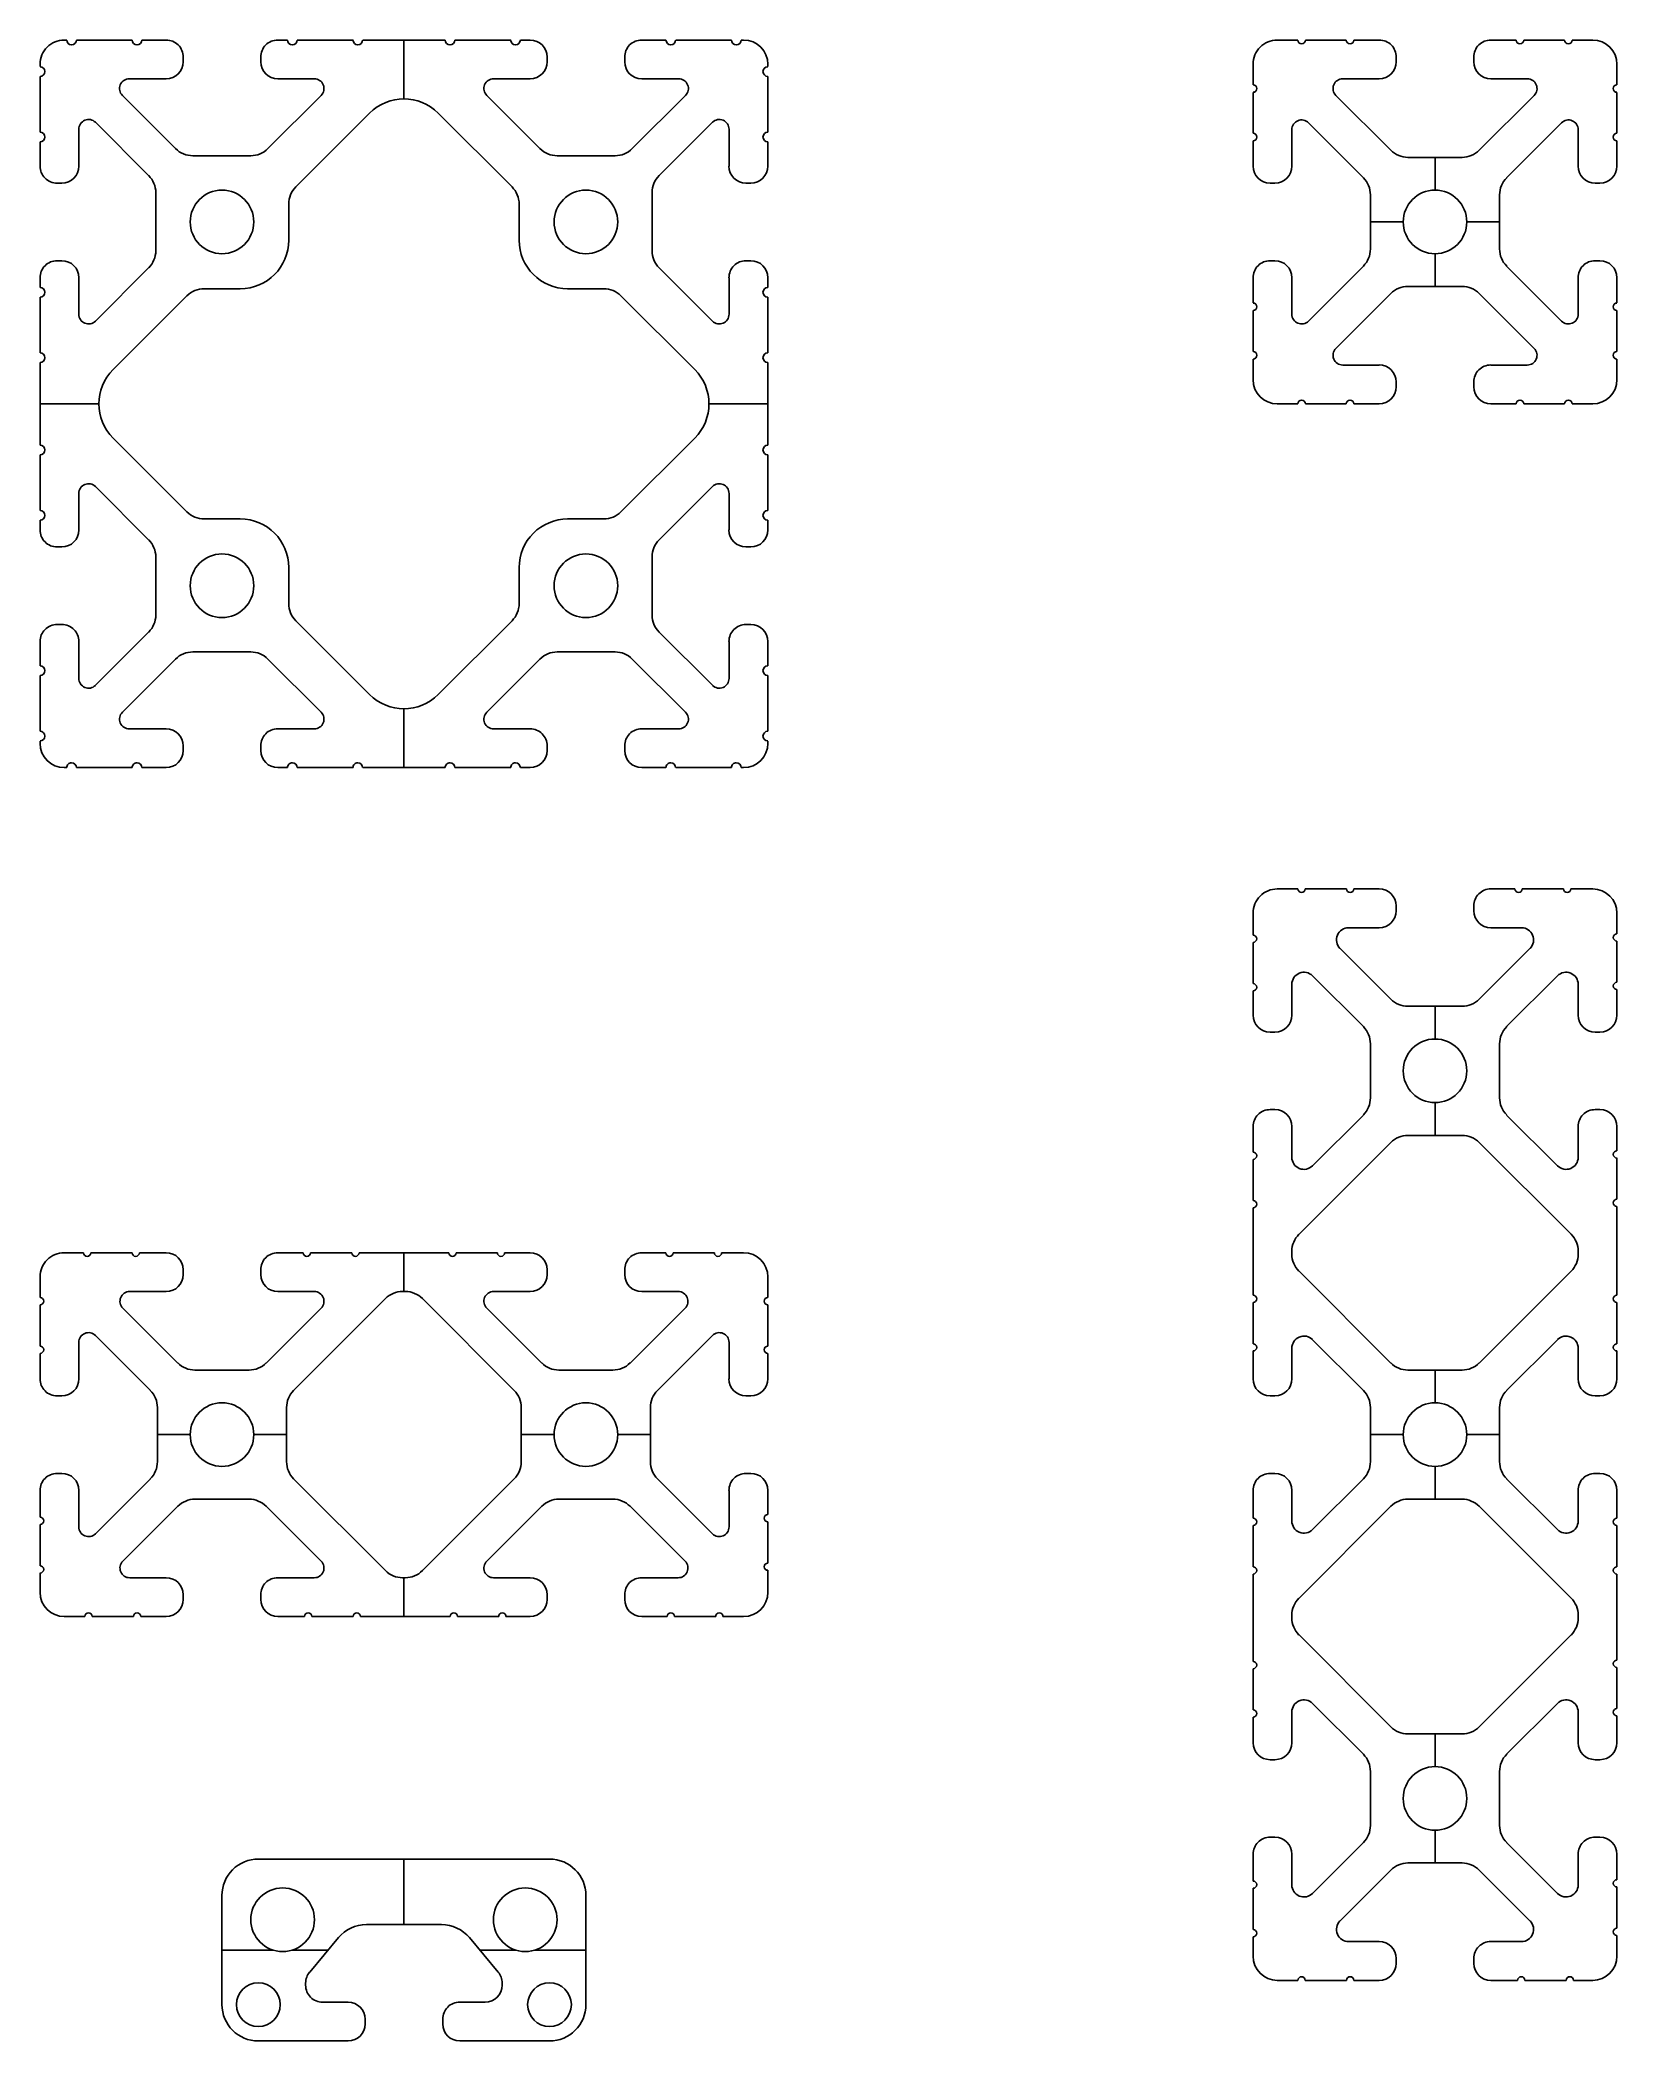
# Model space of a CAD drawing. Extents: x 0 to 165, y -128 to 81.
import ezdxf

# ---------------------------------------------------------------- set-up
doc = ezdxf.new("R2010")
doc.units = 0
doc.header["$LTSCALE"] = 0.03937
doc.header["$MEASUREMENT"] = 0
doc.layers.add('LAYER_0', color=1, linetype='CONTINUOUS')
doc.layers.add('LAYER_1', color=5, linetype='CONTINUOUS')

# ---------------------------------------------------------------- blocks, each defined once
blk = doc.blocks.new('8020_3030_DUP4LENGTH')
at = {"layer": 'LAYER_1', "color": 255}
for p, q in [((0, 203.2, -62.99), (0, 0, -62.99)), ((0, 203.2, -51.31), (0, 0, -51.31)), ((0, 0, -24.89), (0, 203.2, -24.89)), ((0, 203.2, -2.79), (0, 0, -2.79)), ((0, 0, -2.54), (0, 203.2, -2.54)), ((0, 203.2, -2.79), (0, 203.2, -2.54)), ((0, 203.2, -3.81), (0, 0, -3.81)), ((0, 0, -9.65), (0, 203.2, -9.65)), ((0, 203.2, -10.67), (0, 0, -10.67)), ((0, 203.2, -25.91), (0, 0, -25.91)), ((0, 203.2, -25.91), (0, 203.2, -24.89)), ((0, 0, -50.29), (0, 203.2, -50.29)), ((0, 203.2, -51.31), (0, 203.2, -50.29)), ((0, 0, -73.41), (0, 203.2, -73.41)), ((0, 203.2, -73.66), (0, 203.2, -73.41)), ((0, 203.2, -73.66), (0, 0, -73.66)), ((0, 203.2, -3.81), (0, 203.2, -9.65)), ((0, 203.2, -10.67), (0, 203.2, -13.21)), ((0, 203.2, -13.21), (0, 0, -13.21)), ((0, 203.2, -26.92), (0, 0, -26.92)), ((0, 203.2, -32.77), (0, 0, -32.77)), ((0, 203.2, -26.92), (0, 203.2, -32.77)), ((0, 203.2, -33.78), (0, 0, -33.78)), ((0, 203.2, -42.42), (0, 0, -42.42)), ((0, 203.2, -33.78), (0, 203.2, -42.42)), ((0, 203.2, -43.43), (0, 0, -43.43)), ((0, 203.2, -43.43), (0, 203.2, -49.28)), ((0, 203.2, -49.28), (0, 0, -49.28)), ((0, 203.2, -65.53), (0, 0, -65.53)), ((0, 203.2, -62.99), (0, 203.2, -65.53)), ((0, 203.2, -66.55), (0, 0, -66.55)), ((0, 203.2, -66.55), (0, 203.2, -72.39)), ((0, 203.2, -72.39), (0, 0, -72.39)), ((0, 203.2, -2.67), (0, 0, -2.67)), ((0, 203.2, -25.4), (0, 0, -25.4)), ((0, 203.2, -50.8), (0, 0, -50.8)), ((0, 203.2, -73.53), (0, 0, -73.53)), ((0, 203.2, -6.73), (0, 0, -6.73)), ((0, 203.2, -11.94), (0, 0, -11.94)), ((0, 203.2, -29.84), (0, 0, -29.84)), ((0, 203.2, -38.1), (0, 0, -38.1)), ((0, 203.2, -46.35), (0, 0, -46.35)), ((0, 203.2, -64.26), (0, 0, -64.26)), ((0, 203.2, -69.47), (0, 0, -69.47)), ((6.17, 203.2, -38.1), (0, 203.2, -38.1)), ((0.14, 0, -62.31), (0.14, 203.2, -62.31)), ((0.14, 203.2, -51.99), (0.14, 0, -51.99)), ((0.14, 0, -24.21), (0.14, 203.2, -24.21)), ((0.51, 203.2, -3.3), (0.51, 0, -3.3)), ((0.51, 203.2, -10.16), (0.51, 0, -10.16)), ((0.51, 203.2, -26.42), (0.51, 0, -26.42)), ((0.51, 203.2, -33.27), (0.51, 0, -33.27)), ((0.51, 203.2, -42.93), (0.51, 0, -42.93)), ((0.51, 203.2, -49.78), (0.51, 0, -49.78)), ((0.51, 203.2, -66.04), (0.51, 0, -66.04)), ((0.51, 203.2, -72.9), (0.51, 0, -72.9)), ((0.52, 0, -61.73), (0.52, 203.2, -61.73)), ((0.52, 203.2, -52.57), (0.52, 0, -52.57)), ((0.52, 0, -23.63), (0.52, 203.2, -23.63)), ((0.52, 203.2, -14.47), (0.52, 0, -14.47)), ((0.74, 0, -0.74), (0.74, 203.2, -0.74)), ((0.74, 0, -75.46), (0.74, 203.2, -75.46)), ((1.1, 0, -23.25), (1.1, 203.2, -23.25)), ((1.1, 203.2, -52.95), (1.1, 0, -52.95)), ((1.1, 0, -61.35), (1.1, 203.2, -61.35)), ((1.78, 0, -14.99), (1.78, 203.2, -14.99)), ((2.29, 203.2, -14.99), (1.78, 203.2, -14.99)), ((1.78, 203.2, -23.11), (1.78, 0, -23.11)), ((1.78, 203.2, -23.11), (2.29, 203.2, -23.11)), ((1.78, 0, -53.09), (1.78, 203.2, -53.09)), ((2.29, 203.2, -53.09), (1.78, 203.2, -53.09)), ((1.78, 203.2, -61.21), (1.78, 0, -61.21)), ((1.78, 203.2, -61.21), (2.29, 203.2, -61.21)), ((2.03, 203.2, -14.99), (2.03, 0, -14.99)), ((2.03, 203.2, -23.11), (2.03, 0, -23.11)), ((2.03, 203.2, -53.09), (2.03, 0, -53.09)), ((2.03, 203.2, -61.21), (2.03, 0, -61.21)), ((2.29, 203.2, -14.99), (2.29, 0, -14.99)), ((2.29, 0, -23.11), (2.29, 203.2, -23.11)), ((2.29, 203.2, -53.09), (2.29, 0, -53.09)), ((2.29, 0, -61.21), (2.29, 203.2, -61.21)), ((2.54, 203.2), (2.79, 203.2)), ((2.54, 203.2), (2.54, 0)), ((2.54, 0, -76.2), (2.54, 203.2, -76.2)), ((2.79, 203.2, -76.2), (2.54, 203.2, -76.2)), ((2.67, 203.2), (2.67, 0)), ((2.67, 203.2, -76.2), (2.67, 0, -76.2)), ((2.79, 0), (2.79, 203.2)), ((2.79, 203.2, -76.2), (2.79, 0, -76.2)), ((2.94, 203.2, -0.36), (2.94, 0, -0.36)), ((2.97, 203.2, -14.85), (2.97, 0, -14.85)), ((3.3, 203.2, -0.51), (3.3, 0, -0.51)), ((3.3, 203.2, -75.69), (3.3, 0, -75.69)), ((3.54, 203.2, -14.47), (3.54, 0, -14.47)), ((3.54, 203.2, -23.63), (3.54, 0, -23.63)), ((3.54, 203.2, -52.57), (3.54, 0, -52.57)), ((3.54, 203.2, -61.73), (3.54, 0, -61.73)), ((3.66, 203.2, -0.36), (3.66, 0, -0.36)), ((3.81, 203.2), (3.81, 0)), ((9.65, 203.2), (3.81, 203.2)), ((3.81, 203.2, -76.2), (3.81, 0, -76.2)), ((3.81, 203.2, -76.2), (9.65, 203.2, -76.2)), ((3.93, 203.2, -13.89), (3.93, 0, -13.89)), ((4.06, 203.2, -13.21), (4.06, 0, -13.21)), ((4.06, 203.2, -9.34), (4.06, 0, -9.34)), ((4.06, 203.2, -13.21), (4.06, 203.2, -9.34)), ((4.06, 203.2, -28.71), (4.06, 0, -28.71)), ((4.06, 203.2, -28.71), (4.06, 203.2, -24.89)), ((4.06, 203.2, -24.89), (4.06, 0, -24.89)), ((4.06, 203.2, -51.31), (4.06, 0, -51.31)), ((4.06, 203.2, -47.49), (4.06, 0, -47.49)), ((4.06, 203.2, -51.31), (4.06, 203.2, -47.49)), ((4.06, 203.2, -66.86), (4.06, 0, -66.86)), ((4.06, 203.2, -66.86), (4.06, 203.2, -62.99)), ((4.06, 203.2, -62.99), (4.06, 0, -62.99)), ((4.06, 203.2, -11.27), (4.06, 0, -11.27)), ((4.06, 203.2, -26.8), (4.06, 0, -26.8)), ((4.06, 203.2, -49.4), (4.06, 0, -49.4)), ((4.06, 203.2, -64.93), (4.06, 0, -64.93)), ((4.24, 0, -8.78), (4.24, 203.2, -8.78)), ((4.24, 0, -46.92), (4.24, 203.2, -46.92)), ((4.69, 0, -46.55), (4.69, 203.2, -46.55)), ((4.69, 0, -8.4), (4.69, 203.2, -8.4)), ((4.69, 0, -29.65), (4.69, 203.2, -29.65)), ((4.69, 0, -67.8), (4.69, 203.2, -67.8)), ((5.28, 0, -46.49), (5.28, 203.2, -46.49)), ((5.28, 0, -8.34), (5.28, 203.2, -8.34)), ((5.8, 203.2, -46.77), (5.8, 0, -46.77)), ((5.8, 203.2, -8.62), (5.8, 0, -8.62)), ((5.8, 203.2, -8.62), (11.37, 203.2, -14.19)), ((5.8, 203.2, -29.43), (5.8, 0, -29.43)), ((11.37, 203.2, -23.86), (5.8, 203.2, -29.43)), ((5.8, 203.2, -46.77), (11.37, 203.2, -52.34)), ((5.8, 203.2, -67.58), (5.8, 0, -67.58)), ((11.37, 203.2, -62.01), (5.8, 203.2, -67.58)), ((6.17, 0, -38.1), (6.17, 203.2, -38.1)), ((6.73, 203.2), (6.73, 0)), ((6.73, 203.2, -76.2), (6.73, 0, -76.2)), ((7.66, 203.2, -41.69), (7.66, 0, -41.69)), ((15.38, 203.2, -49.42), (7.66, 203.2, -41.69)), ((7.66, 203.2, -34.51), (7.66, 0, -34.51)), ((7.66, 203.2, -34.51), (15.38, 203.2, -26.78)), ((8.34, 0, -5.28), (8.34, 203.2, -5.28)), ((8.4, 0, -4.69), (8.4, 203.2, -4.69)), ((8.4, 0, -71.51), (8.4, 203.2, -71.51)), ((8.59, 203.2, -11.41), (8.59, 0, -11.41)), ((8.59, 203.2, -26.64), (8.59, 0, -26.64)), ((8.59, 203.2, -49.56), (8.59, 0, -49.56)), ((8.59, 203.2, -64.79), (8.59, 0, -64.79)), ((8.62, 203.2, -70.4), (8.62, 0, -70.4)), ((8.62, 203.2, -70.4), (14.19, 203.2, -64.83)), ((8.62, 203.2, -5.8), (8.62, 0, -5.8)), ((14.19, 203.2, -11.37), (8.62, 203.2, -5.8)), ((8.78, 0, -4.24), (8.78, 203.2, -4.24)), ((9.34, 203.2, -4.06), (9.34, 0, -4.06)), ((9.34, 203.2, -72.14), (9.34, 0, -72.14)), ((13.21, 203.2, -72.14), (9.34, 203.2, -72.14)), ((9.34, 203.2, -4.06), (13.21, 203.2, -4.06)), ((9.65, 203.2), (9.65, 0)), ((9.65, 203.2, -76.2), (9.65, 0, -76.2)), ((9.8, 203.2, -0.36), (9.8, 0, -0.36)), ((10.16, 203.2, -0.51), (10.16, 0, -0.51)), ((10.16, 203.2, -75.69), (10.16, 0, -75.69)), ((10.52, 203.2, -0.36), (10.52, 0, -0.36)), ((10.67, 203.2), (10.67, 0)), ((13.21, 203.2), (10.67, 203.2)), ((10.67, 203.2, -76.2), (10.67, 0, -76.2)), ((10.67, 203.2, -76.2), (13.21, 203.2, -76.2)), ((11.27, 203.2, -72.14), (11.27, 0, -72.14)), ((11.27, 203.2, -4.06), (11.27, 0, -4.06)), ((11.37, 203.2, -14.19), (11.37, 0, -14.19)), ((11.37, 203.2, -23.86), (11.37, 0, -23.86)), ((11.37, 203.2, -52.34), (11.37, 0, -52.34)), ((11.37, 203.2, -62.01), (11.37, 0, -62.01)), ((11.41, 203.2, -67.61), (11.41, 0, -67.61)), ((11.41, 203.2, -8.59), (11.41, 0, -8.59)), ((11.52, 203.2, -45.55), (11.52, 0, -45.55)), ((11.52, 203.2, -30.65), (11.52, 0, -30.65)), ((11.92, 0, -15.02), (11.92, 203.2, -15.02)), ((11.92, 0, -23.03), (11.92, 203.2, -23.03)), ((11.92, 0, -53.17), (11.92, 203.2, -53.17)), ((11.92, 0, -61.18), (11.92, 203.2, -61.18)), ((11.94, 203.2), (11.94, 0)), ((11.94, 203.2, -76.2), (11.94, 0, -76.2)), ((12.12, 203.2, -15.99), (12.12, 0, -15.99)), ((12.12, 203.2, -15.99), (12.12, 203.2, -22.06)), ((12.12, 203.2, -22.06), (12.12, 0, -22.06)), ((12.12, 203.2, -54.14), (12.12, 0, -54.14)), ((12.12, 203.2, -54.14), (12.12, 203.2, -60.21)), ((12.12, 203.2, -60.21), (12.12, 0, -60.21)), ((12.12, 203.2, -19.03), (12.12, 0, -19.03)), ((12.12, 203.2, -57.17), (12.12, 0, -57.17)), ((13.21, 203.2, -76.2), (13.21, 0, -76.2)), ((13.21, 0, -4.06), (13.21, 203.2, -4.06)), ((13.21, 203.2), (13.21, 0)), ((13.21, 203.2, -72.14), (13.21, 0, -72.14)), ((13.89, 203.2, -76.06), (13.89, 0, -76.06)), ((14.19, 203.2, -64.83), (14.19, 0, -64.83)), ((14.19, 203.2, -11.37), (14.19, 0, -11.37)), ((14.47, 203.2, -75.68), (14.47, 0, -75.68)), ((14.47, 203.2, -3.54), (14.47, 0, -3.54)), ((14.47, 0, -0.52), (14.47, 203.2, -0.52)), ((14.47, 203.2, -72.66), (14.47, 0, -72.66)), ((14.85, 203.2, -75.1), (14.85, 0, -75.1)), ((14.99, 203.2, -1.78), (14.99, 0, -1.78)), ((14.99, 0, -2.29), (14.99, 203.2, -2.29)), ((14.99, 203.2, -1.78), (14.99, 203.2, -2.29)), ((14.99, 203.2, -73.91), (14.99, 0, -73.91)), ((14.99, 0, -74.42), (14.99, 203.2, -74.42)), ((14.99, 203.2, -73.91), (14.99, 203.2, -74.42)), ((14.99, 203.2, -2.03), (14.99, 0, -2.03)), ((14.99, 203.2, -74.17), (14.99, 0, -74.17)), ((15.02, 0, -64.28), (15.02, 203.2, -64.28)), ((15.02, 0, -11.92), (15.02, 203.2, -11.92)), ((15.38, 203.2, -49.42), (15.38, 0, -49.42)), ((15.38, 203.2, -26.78), (15.38, 0, -26.78)), ((15.73, 203.2, -19.05), (15.73, 0, -19.05)), ((15.73, 203.2, -57.15), (15.73, 0, -57.15)), ((15.99, 203.2, -64.08), (15.99, 0, -64.08)), ((15.99, 203.2, -64.08), (22.06, 203.2, -64.08)), ((22.06, 203.2, -12.12), (15.99, 203.2, -12.12)), ((15.99, 203.2, -12.12), (15.99, 0, -12.12)), ((16.2, 0, -49.97), (16.2, 203.2, -49.97)), ((16.2, 0, -26.23), (16.2, 203.2, -26.23)), ((20.96, 203.2, -50.16), (17.18, 203.2, -50.16)), ((17.18, 203.2, -50.16), (17.18, 0, -50.16)), ((17.18, 203.2, -26.04), (17.18, 0, -26.04)), ((17.18, 203.2, -26.04), (20.96, 203.2, -26.04)), ((19.03, 203.2, -64.08), (19.03, 0, -64.08)), ((19.03, 203.2, -12.12), (19.03, 0, -12.12)), ((19.05, 203.2, -15.73), (19.05, 0, -15.73)), ((19.05, 203.2, -22.38), (19.05, 0, -22.38)), ((19.05, 203.2, -53.82), (19.05, 0, -53.82)), ((19.05, 203.2, -60.47), (19.05, 0, -60.47)), ((19.07, 203.2, -50.16), (19.07, 0, -50.16)), ((19.07, 203.2, -26.04), (19.07, 0, -26.04)), ((20.96, 203.2, -50.16), (20.96, 0, -50.16)), ((20.96, 203.2, -26.04), (20.96, 0, -26.04)), ((22.06, 203.2, -64.08), (22.06, 0, -64.08)), ((22.06, 203.2, -12.12), (22.06, 0, -12.12)), ((22.38, 203.2, -57.15), (22.38, 0, -57.15)), ((22.38, 203.2, -19.05), (22.38, 0, -19.05)), ((23.03, 0, -64.28), (23.03, 203.2, -64.28)), ((23.03, 0, -11.92), (23.03, 203.2, -11.92)), ((23.11, 0, -73.91), (23.11, 203.2, -73.91)), ((23.11, 203.2, -74.42), (23.11, 203.2, -73.91)), ((23.11, 203.2, -74.42), (23.11, 0, -74.42)), ((23.11, 0, -1.78), (23.11, 203.2, -1.78)), ((23.11, 203.2, -2.29), (23.11, 203.2, -1.78)), ((23.11, 203.2, -2.29), (23.11, 0, -2.29)), ((23.11, 203.2, -74.17), (23.11, 0, -74.17)), ((23.11, 203.2, -2.03), (23.11, 0, -2.03)), ((23.63, 203.2, -72.66), (23.63, 0, -72.66)), ((23.63, 0, -75.68), (23.63, 203.2, -75.68)), ((23.63, 203.2, -0.52), (23.63, 0, -0.52)), ((23.63, 203.2, -3.54), (23.63, 0, -3.54)), ((23.86, 203.2, -64.83), (23.86, 0, -64.83)), ((23.86, 203.2, -64.83), (29.43, 203.2, -70.4)), ((29.43, 203.2, -5.8), (23.86, 203.2, -11.37)), ((23.86, 203.2, -11.37), (23.86, 0, -11.37)), ((24.55, 203.2, -51.65), (24.55, 0, -51.65)), ((24.55, 203.2, -24.55), (24.55, 0, -24.55)), ((24.89, 0, -76.2), (24.89, 203.2, -76.2)), ((25.91, 203.2, -76.2), (24.89, 203.2, -76.2)), ((24.89, 203.2), (25.91, 203.2)), ((24.89, 203.2), (24.89, 0)), ((28.71, 203.2, -72.14), (24.89, 203.2, -72.14)), ((24.89, 203.2, -72.14), (24.89, 0, -72.14)), ((24.89, 203.2, -4.06), (24.89, 0, -4.06)), ((24.89, 203.2, -4.06), (28.71, 203.2, -4.06)), ((25.4, 203.2, -76.2), (25.4, 0, -76.2)), ((25.4, 203.2), (25.4, 0)), ((25.91, 203.2, -76.2), (25.91, 0, -76.2)), ((25.91, 0), (25.91, 203.2)), ((26.04, 203.2, -59.02), (26.04, 0, -59.02)), ((26.04, 203.2, -55.24), (26.04, 0, -55.24)), ((26.04, 203.2, -59.02), (26.04, 203.2, -55.24)), ((26.04, 203.2, -20.96), (26.04, 0, -20.96)), ((26.04, 203.2, -20.96), (26.04, 203.2, -17.18)), ((26.04, 203.2, -17.18), (26.04, 0, -17.18)), ((26.04, 203.2, -57.13), (26.04, 0, -57.13)), ((26.04, 203.2, -19.07), (26.04, 0, -19.07)), ((26.06, 203.2, -0.36), (26.06, 0, -0.36)), ((26.23, 0, -60), (26.23, 203.2, -60)), ((26.23, 0, -16.2), (26.23, 203.2, -16.2)), ((26.42, 203.2, -0.51), (26.42, 0, -0.51)), ((26.42, 203.2, -75.69), (26.42, 0, -75.69)), ((26.64, 203.2, -67.61), (26.64, 0, -67.61)), ((26.64, 203.2, -8.59), (26.64, 0, -8.59)), ((34.51, 203.2, -68.54), (26.78, 203.2, -60.82)), ((26.78, 203.2, -60.82), (26.78, 0, -60.82)), ((26.78, 203.2, -15.38), (26.78, 0, -15.38)), ((26.78, 203.2, -15.38), (34.51, 203.2, -7.66)), ((26.78, 203.2, -0.36), (26.78, 0, -0.36)), ((26.8, 203.2, -72.14), (26.8, 0, -72.14)), ((26.8, 203.2, -4.06), (26.8, 0, -4.06)), ((26.92, 203.2), (26.92, 0)), ((26.92, 203.2, -76.2), (26.92, 0, -76.2)), ((26.92, 203.2, -76.2), (32.77, 203.2, -76.2)), ((32.77, 203.2), (26.92, 203.2)), ((28.71, 203.2, -72.14), (28.71, 0, -72.14)), ((28.71, 203.2, -4.06), (28.71, 0, -4.06)), ((29.43, 203.2, -70.4), (29.43, 0, -70.4)), ((29.43, 203.2, -5.8), (29.43, 0, -5.8)), ((29.65, 0, -71.51), (29.65, 203.2, -71.51)), ((29.65, 0, -4.69), (29.65, 203.2, -4.69)), ((29.84, 203.2, -76.2), (29.84, 0, -76.2)), ((29.84, 203.2), (29.84, 0)), ((30.65, 203.2, -64.68), (30.65, 0, -64.68)), ((30.65, 203.2, -11.52), (30.65, 0, -11.52)), ((32.77, 203.2, -76.2), (32.77, 0, -76.2)), ((32.77, 203.2), (32.77, 0)), ((32.91, 203.2, -0.36), (32.91, 0, -0.36)), ((33.27, 203.2, -0.51), (33.27, 0, -0.51)), ((33.27, 203.2, -75.69), (33.27, 0, -75.69)), ((33.63, 203.2, -0.36), (33.63, 0, -0.36)), ((33.78, 203.2), (33.78, 0)), ((33.78, 203.2, -76.2), (33.78, 0, -76.2)), ((33.78, 203.2, -76.2), (42.42, 203.2, -76.2)), ((42.42, 203.2), (33.78, 203.2)), ((34.51, 0, -68.54), (34.51, 203.2, -68.54)), ((34.51, 203.2, -7.66), (34.51, 0, -7.66)), ((38.1, 203.2, -76.2), (38.1, 0, -76.2)), ((38.1, 203.2), (38.1, 0)), ((38.1, 203.2, -6.17), (38.1, 0, -6.17)), ((38.1, 203.2, -70.03), (38.1, 0, -70.03)), ((38.1, 203.2), (38.1, 203.2, -6.17)), ((38.1, 203.2, -70.03), (38.1, 203.2, -76.2)), ((41.69, 203.2, -7.66), (41.69, 0, -7.66)), ((41.69, 203.2, -7.66), (49.42, 203.2, -15.38)), ((41.69, 203.2, -68.54), (41.69, 0, -68.54)), ((49.42, 203.2, -60.82), (41.69, 203.2, -68.54)), ((42.42, 203.2, -76.2), (42.42, 0, -76.2)), ((42.42, 203.2), (42.42, 0)), ((42.57, 203.2, -0.36), (42.57, 0, -0.36)), ((42.93, 203.2, -0.51), (42.93, 0, -0.51)), ((42.93, 203.2, -75.69), (42.93, 0, -75.69)), ((43.29, 203.2, -0.36), (43.29, 0, -0.36)), ((43.43, 203.2), (43.43, 0)), ((43.43, 203.2, -76.2), (43.43, 0, -76.2)), ((43.43, 203.2, -76.2), (49.28, 203.2, -76.2)), ((49.28, 203.2), (43.43, 203.2)), ((45.55, 203.2, -11.52), (45.55, 0, -11.52)), ((45.55, 203.2, -64.68), (45.55, 0, -64.68)), ((46.35, 203.2, -76.2), (46.35, 0, -76.2)), ((46.35, 203.2), (46.35, 0)), ((46.55, 0, -71.51), (46.55, 203.2, -71.51)), ((46.55, 0, -4.69), (46.55, 203.2, -4.69)), ((46.77, 203.2, -70.4), (46.77, 0, -70.4)), ((46.77, 203.2, -70.4), (52.34, 203.2, -64.83)), ((46.77, 203.2, -5.8), (46.77, 0, -5.8)), ((52.34, 203.2, -11.37), (46.77, 203.2, -5.8)), ((47.49, 203.2, -72.14), (47.49, 0, -72.14)), ((51.31, 203.2, -72.14), (47.49, 203.2, -72.14)), ((47.49, 203.2, -4.06), (47.49, 0, -4.06)), ((47.49, 203.2, -4.06), (51.31, 203.2, -4.06)), ((49.28, 203.2, -76.2), (49.28, 0, -76.2)), ((49.28, 203.2), (49.28, 0)), ((49.4, 203.2, -72.14), (49.4, 0, -72.14)), ((49.4, 203.2, -4.06), (49.4, 0, -4.06)), ((49.42, 203.2, -15.38), (49.42, 0, -15.38)), ((49.42, 203.2, -60.82), (49.42, 0, -60.82)), ((49.42, 203.2, -0.36), (49.42, 0, -0.36)), ((49.56, 203.2, -67.61), (49.56, 0, -67.61)), ((49.56, 203.2, -8.59), (49.56, 0, -8.59)), ((49.78, 203.2, -0.51), (49.78, 0, -0.51)), ((49.78, 203.2, -75.69), (49.78, 0, -75.69)), ((49.97, 0, -16.2), (49.97, 203.2, -16.2)), ((49.97, 0, -60), (49.97, 203.2, -60)), ((50.14, 203.2, -0.36), (50.14, 0, -0.36)), ((50.16, 203.2, -20.96), (50.16, 0, -20.96)), ((50.16, 203.2, -17.18), (50.16, 0, -17.18)), ((50.16, 203.2, -17.18), (50.16, 203.2, -20.96)), ((50.16, 203.2, -55.24), (50.16, 0, -55.24)), ((50.16, 203.2, -55.24), (50.16, 203.2, -59.02)), ((50.16, 203.2, -59.02), (50.16, 0, -59.02)), ((50.16, 203.2, -19.07), (50.16, 0, -19.07)), ((50.16, 203.2, -57.13), (50.16, 0, -57.13)), ((50.29, 203.2), (50.29, 0)), ((50.29, 0, -76.2), (50.29, 203.2, -76.2)), ((51.31, 203.2, -76.2), (50.29, 203.2, -76.2)), ((50.29, 203.2), (51.31, 203.2)), ((50.55, 203.2, -22.9), (50.55, 0, -22.9)), ((50.8, 203.2, -76.2), (50.8, 0, -76.2)), ((50.8, 203.2), (50.8, 0)), ((51.31, 203.2, -4.06), (51.31, 0, -4.06)), ((51.31, 203.2, -76.2), (51.31, 0, -76.2)), ((51.31, 0), (51.31, 203.2)), ((51.31, 203.2, -72.14), (51.31, 0, -72.14)), ((51.65, 203.2, -24.55), (51.65, 0, -24.55)), ((51.65, 203.2, -51.65), (51.65, 0, -51.65)), ((51.99, 203.2, -3.93), (51.99, 0, -3.93)), ((52.34, 203.2, -64.83), (52.34, 0, -64.83)), ((52.34, 203.2, -11.37), (52.34, 0, -11.37)), ((52.57, 203.2, -3.54), (52.57, 0, -3.54)), ((52.57, 203.2, -75.68), (52.57, 0, -75.68)), ((52.57, 203.2, -72.66), (52.57, 0, -72.66)), ((52.57, 0, -0.52), (52.57, 203.2, -0.52)), ((52.95, 203.2, -2.97), (52.95, 0, -2.97)), ((53.09, 203.2, -73.91), (53.09, 0, -73.91)), ((53.09, 0, -74.42), (53.09, 203.2, -74.42)), ((53.09, 203.2, -73.91), (53.09, 203.2, -74.42)), ((53.09, 203.2, -1.78), (53.09, 0, -1.78)), ((53.09, 0, -2.29), (53.09, 203.2, -2.29)), ((53.09, 203.2, -1.78), (53.09, 203.2, -2.29)), ((53.09, 203.2, -74.17), (53.09, 0, -74.17)), ((53.09, 203.2, -2.03), (53.09, 0, -2.03)), ((53.17, 0, -64.28), (53.17, 203.2, -64.28)), ((53.17, 0, -11.92), (53.17, 203.2, -11.92)), ((53.3, 203.2, -25.65), (53.3, 0, -25.65)), ((53.82, 203.2, -19.05), (53.82, 0, -19.05)), ((53.82, 203.2, -57.15), (53.82, 0, -57.15)), ((54.14, 203.2, -64.08), (54.14, 0, -64.08)), ((54.14, 203.2, -64.08), (60.21, 203.2, -64.08)), ((54.14, 203.2, -12.12), (54.14, 0, -12.12)), ((60.21, 203.2, -12.12), (54.14, 203.2, -12.12)), ((55.24, 203.2, -26.04), (55.24, 0, -26.04)), ((55.24, 203.2, -26.04), (59.02, 203.2, -26.04)), ((55.24, 203.2, -50.16), (55.24, 0, -50.16)), ((59.02, 203.2, -50.16), (55.24, 203.2, -50.16)), ((57.13, 203.2, -26.04), (57.13, 0, -26.04)), ((57.13, 203.2, -50.16), (57.13, 0, -50.16)), ((57.15, 203.2, -15.73), (57.15, 0, -15.73)), ((57.15, 203.2, -22.38), (57.15, 0, -22.38)), ((57.15, 203.2, -53.82), (57.15, 0, -53.82)), ((57.15, 203.2, -60.47), (57.15, 0, -60.47)), ((57.17, 203.2, -64.08), (57.17, 0, -64.08)), ((57.17, 203.2, -12.12), (57.17, 0, -12.12)), ((59.02, 203.2, -26.04), (59.02, 0, -26.04)), ((59.02, 203.2, -50.16), (59.02, 0, -50.16)), ((60, 0, -26.23), (60, 203.2, -26.23)), ((60, 0, -49.97), (60, 203.2, -49.97)), ((60.21, 203.2, -64.08), (60.21, 0, -64.08)), ((60.21, 203.2, -12.12), (60.21, 0, -12.12)), ((60.47, 203.2, -57.15), (60.47, 0, -57.15)), ((60.47, 203.2, -19.05), (60.47, 0, -19.05)), ((60.82, 203.2, -26.78), (60.82, 0, -26.78)), ((60.82, 203.2, -26.78), (68.54, 203.2, -34.51)), ((68.54, 203.2, -41.69), (60.82, 203.2, -49.42)), ((60.82, 203.2, -49.42), (60.82, 0, -49.42)), ((61.18, 0, -64.28), (61.18, 203.2, -64.28)), ((61.18, 0, -11.92), (61.18, 203.2, -11.92)), ((61.21, 0, -73.91), (61.21, 203.2, -73.91)), ((61.21, 203.2, -74.42), (61.21, 203.2, -73.91)), ((61.21, 203.2, -74.42), (61.21, 0, -74.42)), ((61.21, 0, -1.78), (61.21, 203.2, -1.78)), ((61.21, 203.2, -2.29), (61.21, 203.2, -1.78)), ((61.21, 203.2, -2.29), (61.21, 0, -2.29)), ((61.21, 203.2, -74.17), (61.21, 0, -74.17)), ((61.21, 203.2, -2.03), (61.21, 0, -2.03)), ((61.73, 203.2, -72.66), (61.73, 0, -72.66)), ((61.73, 0, -75.68), (61.73, 203.2, -75.68)), ((61.73, 203.2, -0.52), (61.73, 0, -0.52)), ((61.73, 203.2, -3.54), (61.73, 0, -3.54)), ((62.01, 203.2, -64.83), (62.01, 0, -64.83)), ((62.01, 203.2, -64.83), (67.58, 203.2, -70.4)), ((67.58, 203.2, -5.8), (62.01, 203.2, -11.37)), ((62.01, 203.2, -11.37), (62.01, 0, -11.37)), ((66.86, 203.2, -72.14), (62.99, 203.2, -72.14)), ((62.99, 203.2, -72.14), (62.99, 0, -72.14)), ((62.99, 203.2, -76.2), (62.99, 0, -76.2)), ((62.99, 203.2, -76.2), (65.53, 203.2, -76.2)), ((65.53, 203.2), (62.99, 203.2)), ((62.99, 203.2), (62.99, 0)), ((62.99, 203.2, -4.06), (62.99, 0, -4.06)), ((62.99, 203.2, -4.06), (66.86, 203.2, -4.06)), ((64.08, 203.2, -60.21), (64.08, 0, -60.21)), ((64.08, 203.2, -54.14), (64.08, 0, -54.14)), ((64.08, 203.2, -60.21), (64.08, 203.2, -54.14)), ((64.08, 203.2, -22.06), (64.08, 0, -22.06)), ((64.08, 203.2, -15.99), (64.08, 0, -15.99)), ((64.08, 203.2, -22.06), (64.08, 203.2, -15.99)), ((64.08, 203.2, -57.17), (64.08, 0, -57.17)), ((64.08, 203.2, -19.03), (64.08, 0, -19.03)), ((64.26, 203.2, -76.2), (64.26, 0, -76.2)), ((64.26, 203.2), (64.26, 0)), ((64.28, 0, -61.18), (64.28, 203.2, -61.18)), ((64.28, 0, -53.17), (64.28, 203.2, -53.17)), ((64.28, 0, -23.03), (64.28, 203.2, -23.03)), ((64.28, 0, -15.02), (64.28, 203.2, -15.02)), ((64.68, 203.2, -30.65), (64.68, 0, -30.65)), ((64.68, 203.2, -45.55), (64.68, 0, -45.55)), ((64.79, 203.2, -67.61), (64.79, 0, -67.61)), ((64.79, 203.2, -8.59), (64.79, 0, -8.59)), ((70.4, 203.2, -67.58), (64.83, 203.2, -62.01)), ((64.83, 203.2, -62.01), (64.83, 0, -62.01)), ((64.83, 203.2, -52.34), (64.83, 0, -52.34)), ((64.83, 203.2, -52.34), (70.4, 203.2, -46.77)), ((70.4, 203.2, -29.43), (64.83, 203.2, -23.86)), ((64.83, 203.2, -23.86), (64.83, 0, -23.86)), ((64.83, 203.2, -14.19), (64.83, 0, -14.19)), ((64.83, 203.2, -14.19), (70.4, 203.2, -8.62)), ((64.93, 203.2, -72.14), (64.93, 0, -72.14)), ((64.93, 203.2, -4.06), (64.93, 0, -4.06)), ((65.53, 203.2), (65.53, 0)), ((65.53, 203.2, -76.2), (65.53, 0, -76.2)), ((65.68, 203.2, -0.36), (65.68, 0, -0.36)), ((66.04, 203.2, -0.51), (66.04, 0, -0.51)), ((66.04, 203.2, -75.69), (66.04, 0, -75.69)), ((66.4, 203.2, -0.36), (66.4, 0, -0.36)), ((66.55, 0), (66.55, 203.2)), ((66.55, 203.2, -76.2), (66.55, 0, -76.2)), ((66.55, 203.2, -76.2), (72.39, 203.2, -76.2)), ((72.39, 203.2), (66.55, 203.2)), ((66.86, 203.2, -72.14), (66.86, 0, -72.14)), ((66.86, 203.2, -4.06), (66.86, 0, -4.06)), ((67.58, 203.2, -70.4), (67.58, 0, -70.4)), ((67.58, 203.2, -5.8), (67.58, 0, -5.8)), ((67.61, 203.2, -64.79), (67.61, 0, -64.79)), ((67.61, 203.2, -49.56), (67.61, 0, -49.56)), ((67.61, 203.2, -26.64), (67.61, 0, -26.64)), ((67.61, 203.2, -11.41), (67.61, 0, -11.41)), ((67.8, 0, -71.51), (67.8, 203.2, -71.51)), ((67.8, 0, -4.69), (67.8, 203.2, -4.69)), ((68.54, 203.2, -34.51), (68.54, 0, -34.51)), ((68.54, 203.2, -41.69), (68.54, 0, -41.69)), ((69.47, 203.2, -76.2), (69.47, 0, -76.2)), ((69.47, 203.2), (69.47, 0)), ((70.03, 203.2, -38.1), (70.03, 0, -38.1)), ((76.2, 203.2, -38.1), (70.03, 203.2, -38.1)), ((70.4, 203.2, -67.58), (70.4, 0, -67.58)), ((70.4, 203.2, -46.77), (70.4, 0, -46.77)), ((70.4, 203.2, -29.43), (70.4, 0, -29.43)), ((70.4, 203.2, -8.62), (70.4, 0, -8.62)), ((70.92, 0, -46.49), (70.92, 203.2, -46.49)), ((70.92, 0, -8.34), (70.92, 203.2, -8.34)), ((71.51, 0, -8.4), (71.51, 203.2, -8.4)), ((71.51, 0, -46.55), (71.51, 203.2, -46.55)), ((71.51, 0, -67.8), (71.51, 203.2, -67.8)), ((71.51, 0, -29.65), (71.51, 203.2, -29.65)), ((71.96, 0, -8.78), (71.96, 203.2, -8.78)), ((71.96, 0, -46.92), (71.96, 203.2, -46.92)), ((72.14, 203.2, -9.34), (72.14, 0, -9.34)), ((72.14, 203.2, -47.49), (72.14, 0, -47.49)), ((72.14, 203.2, -62.99), (72.14, 0, -62.99)), ((72.14, 203.2, -66.86), (72.14, 0, -66.86)), ((72.14, 203.2, -62.99), (72.14, 203.2, -66.86)), ((72.14, 203.2, -47.49), (72.14, 203.2, -51.31)), ((72.14, 203.2, -51.31), (72.14, 0, -51.31)), ((72.14, 203.2, -24.89), (72.14, 0, -24.89)), ((72.14, 203.2, -28.71), (72.14, 0, -28.71)), ((72.14, 203.2, -24.89), (72.14, 203.2, -28.71)), ((72.14, 203.2, -9.34), (72.14, 203.2, -13.21)), ((72.14, 203.2, -13.21), (72.14, 0, -13.21)), ((72.14, 203.2, -64.93), (72.14, 0, -64.93)), ((72.14, 203.2, -49.4), (72.14, 0, -49.4)), ((72.14, 203.2, -26.8), (72.14, 0, -26.8)), ((72.14, 203.2, -11.27), (72.14, 0, -11.27)), ((72.39, 203.2), (72.39, 0)), ((72.39, 203.2, -76.2), (72.39, 0, -76.2)), ((72.54, 203.2, -0.36), (72.54, 0, -0.36)), ((72.66, 203.2, -61.73), (72.66, 0, -61.73)), ((72.66, 203.2, -52.57), (72.66, 0, -52.57)), ((72.66, 203.2, -23.63), (72.66, 0, -23.63)), ((72.66, 203.2, -14.47), (72.66, 0, -14.47)), ((72.9, 203.2, -0.51), (72.9, 0, -0.51)), ((72.9, 203.2, -75.69), (72.9, 0, -75.69)), ((73.26, 203.2, -0.36), (73.26, 0, -0.36)), ((73.41, 203.2), (73.41, 0)), ((73.41, 0, -76.2), (73.41, 203.2, -76.2)), ((73.66, 203.2, -76.2), (73.41, 203.2, -76.2)), ((73.41, 203.2), (73.66, 203.2)), ((73.53, 203.2, -76.2), (73.53, 0, -76.2)), ((73.53, 203.2), (73.53, 0)), ((73.66, 203.2, -76.2), (73.66, 0, -76.2)), ((73.66, 0), (73.66, 203.2)), ((73.91, 203.2, -61.21), (74.42, 203.2, -61.21)), ((73.91, 203.2, -61.21), (73.91, 0, -61.21)), ((73.91, 0, -53.09), (73.91, 203.2, -53.09)), ((74.42, 203.2, -53.09), (73.91, 203.2, -53.09)), ((73.91, 203.2, -23.11), (73.91, 0, -23.11)), ((73.91, 203.2, -23.11), (74.42, 203.2, -23.11)), ((73.91, 0, -14.99), (73.91, 203.2, -14.99)), ((74.42, 203.2, -14.99), (73.91, 203.2, -14.99)), ((74.17, 203.2, -61.21), (74.17, 0, -61.21)), ((74.17, 203.2, -53.09), (74.17, 0, -53.09)), ((74.17, 203.2, -23.11), (74.17, 0, -23.11)), ((74.17, 203.2, -14.99), (74.17, 0, -14.99)), ((74.42, 0, -61.21), (74.42, 203.2, -61.21)), ((74.42, 203.2, -53.09), (74.42, 0, -53.09)), ((74.42, 0, -23.11), (74.42, 203.2, -23.11)), ((74.42, 203.2, -14.99), (74.42, 0, -14.99)), ((75.46, 0, -75.46), (75.46, 203.2, -75.46)), ((75.46, 0, -0.74), (75.46, 203.2, -0.74)), ((75.68, 203.2, -61.73), (75.68, 0, -61.73)), ((75.68, 0, -52.57), (75.68, 203.2, -52.57)), ((75.68, 203.2, -23.63), (75.68, 0, -23.63)), ((75.68, 0, -14.47), (75.68, 203.2, -14.47)), ((75.69, 203.2, -72.9), (75.69, 0, -72.9)), ((75.69, 203.2, -66.04), (75.69, 0, -66.04)), ((75.69, 203.2, -49.78), (75.69, 0, -49.78)), ((75.69, 203.2, -42.93), (75.69, 0, -42.93)), ((75.69, 203.2, -33.27), (75.69, 0, -33.27)), ((75.69, 203.2, -26.42), (75.69, 0, -26.42)), ((75.69, 203.2, -10.16), (75.69, 0, -10.16)), ((75.69, 203.2, -3.3), (75.69, 0, -3.3)), ((76.2, 203.2, -73.41), (76.2, 0, -73.41)), ((76.2, 0, -73.66), (76.2, 203.2, -73.66)), ((76.2, 203.2, -73.41), (76.2, 203.2, -73.66)), ((76.2, 203.2, -50.29), (76.2, 0, -50.29)), ((76.2, 0, -51.31), (76.2, 203.2, -51.31)), ((76.2, 203.2, -50.29), (76.2, 203.2, -51.31)), ((76.2, 0, -25.91), (76.2, 203.2, -25.91)), ((76.2, 203.2, -24.89), (76.2, 203.2, -25.91)), ((76.2, 203.2, -24.89), (76.2, 0, -24.89)), ((76.2, 0, -2.79), (76.2, 203.2, -2.79)), ((76.2, 203.2, -2.54), (76.2, 203.2, -2.79)), ((76.2, 203.2, -2.54), (76.2, 0, -2.54)), ((76.2, 203.2, -72.39), (76.2, 0, -72.39)), ((76.2, 203.2, -72.39), (76.2, 203.2, -66.55)), ((76.2, 203.2, -66.55), (76.2, 0, -66.55)), ((76.2, 203.2, -65.53), (76.2, 0, -65.53)), ((76.2, 203.2, -65.53), (76.2, 203.2, -62.99)), ((76.2, 203.2, -62.99), (76.2, 0, -62.99)), ((76.2, 203.2, -49.28), (76.2, 0, -49.28)), ((76.2, 203.2, -43.43), (76.2, 0, -43.43)), ((76.2, 203.2, -49.28), (76.2, 203.2, -43.43)), ((76.2, 203.2, -42.42), (76.2, 0, -42.42)), ((76.2, 203.2, -42.42), (76.2, 203.2, -33.78)), ((76.2, 203.2, -33.78), (76.2, 0, -33.78)), ((76.2, 203.2, -32.77), (76.2, 0, -32.77)), ((76.2, 203.2, -32.77), (76.2, 203.2, -26.92)), ((76.2, 203.2, -26.92), (76.2, 0, -26.92)), ((76.2, 203.2, -13.21), (76.2, 0, -13.21)), ((76.2, 203.2, -10.67), (76.2, 0, -10.67)), ((76.2, 203.2, -13.21), (76.2, 203.2, -10.67)), ((76.2, 203.2, -9.65), (76.2, 0, -9.65)), ((76.2, 203.2, -9.65), (76.2, 203.2, -3.81)), ((76.2, 203.2, -3.81), (76.2, 0, -3.81)), ((76.2, 203.2, -73.53), (76.2, 0, -73.53)), ((76.2, 203.2, -50.8), (76.2, 0, -50.8)), ((76.2, 203.2, -25.4), (76.2, 0, -25.4)), ((76.2, 203.2, -2.67), (76.2, 0, -2.67)), ((76.2, 203.2, -69.47), (76.2, 0, -69.47)), ((76.2, 203.2, -64.26), (76.2, 0, -64.26)), ((76.2, 203.2, -46.35), (76.2, 0, -46.35)), ((76.2, 203.2, -38.1), (76.2, 0, -38.1)), ((76.2, 203.2, -29.85), (76.2, 0, -29.85)), ((76.2, 203.2, -11.94), (76.2, 0, -11.94)), ((76.2, 203.2, -6.73), (76.2, 0, -6.73)), ((0, 101.6, -2.54), (0, 101.6, -2.79)), ((0, 101.6, -24.89), (0, 101.6, -25.91)), ((0, 101.6, -50.29), (0, 101.6, -51.31)), ((0, 101.6, -73.41), (0, 101.6, -73.66)), ((0, 101.6, -3.81), (0, 101.6, -9.65)), ((0, 101.6, -10.67), (0, 101.6, -13.21)), ((0, 101.6, -26.92), (0, 101.6, -32.77)), ((0, 101.6, -33.78), (0, 101.6, -42.42)), ((0, 101.6, -43.43), (0, 101.6, -49.28)), ((0, 101.6, -62.99), (0, 101.6, -65.53)), ((0, 101.6, -66.55), (0, 101.6, -72.39)), ((2.29, 101.6, -14.99), (1.78, 101.6, -14.99)), ((1.78, 101.6, -23.11), (2.29, 101.6, -23.11)), ((2.29, 101.6, -53.09), (1.78, 101.6, -53.09)), ((1.78, 101.6, -61.21), (2.29, 101.6, -61.21)), ((2.79, 101.6), (2.54, 101.6)), ((2.54, 101.6, -76.2), (2.79, 101.6, -76.2)), ((9.65, 101.6), (3.81, 101.6)), ((3.81, 101.6, -76.2), (9.65, 101.6, -76.2)), ((4.06, 101.6, -9.34), (4.06, 101.6, -13.21)), ((4.06, 101.6, -24.89), (4.06, 101.6, -28.71)), ((4.06, 101.6, -47.49), (4.06, 101.6, -51.31)), ((4.06, 101.6, -62.99), (4.06, 101.6, -66.86)), ((11.37, 101.6, -14.19), (5.8, 101.6, -8.62)), ((5.8, 101.6, -29.43), (11.37, 101.6, -23.86)), ((11.37, 101.6, -52.34), (5.8, 101.6, -46.77)), ((5.8, 101.6, -67.58), (11.37, 101.6, -62.01)), ((7.66, 101.6, -41.69), (15.38, 101.6, -49.42)), ((15.38, 101.6, -26.78), (7.66, 101.6, -34.51)), ((14.19, 101.6, -64.83), (8.62, 101.6, -70.4)), ((8.62, 101.6, -5.8), (14.19, 101.6, -11.37)), ((9.34, 101.6, -72.14), (13.21, 101.6, -72.14)), ((13.21, 101.6, -4.06), (9.34, 101.6, -4.06)), ((13.21, 101.6), (10.67, 101.6)), ((10.67, 101.6, -76.2), (13.21, 101.6, -76.2)), ((12.12, 101.6, -22.06), (12.12, 101.6, -15.99)), ((12.12, 101.6, -60.21), (12.12, 101.6, -54.14)), ((14.99, 101.6, -1.78), (14.99, 101.6, -2.29)), ((14.99, 101.6, -73.91), (14.99, 101.6, -74.42)), ((22.06, 101.6, -64.08), (15.99, 101.6, -64.08)), ((15.99, 101.6, -12.12), (22.06, 101.6, -12.12)), ((17.18, 101.6, -50.16), (20.96, 101.6, -50.16)), ((20.96, 101.6, -26.04), (17.18, 101.6, -26.04)), ((23.11, 101.6, -74.42), (23.11, 101.6, -73.91)), ((23.11, 101.6, -2.29), (23.11, 101.6, -1.78)), ((29.43, 101.6, -70.4), (23.86, 101.6, -64.83)), ((23.86, 101.6, -11.37), (29.43, 101.6, -5.8)), ((24.89, 101.6, -76.2), (25.91, 101.6, -76.2)), ((25.91, 101.6), (24.89, 101.6)), ((24.89, 101.6, -72.14), (28.71, 101.6, -72.14)), ((28.71, 101.6, -4.06), (24.89, 101.6, -4.06)), ((26.04, 101.6, -55.24), (26.04, 101.6, -59.02)), ((26.04, 101.6, -17.18), (26.04, 101.6, -20.96)), ((26.78, 101.6, -60.82), (34.51, 101.6, -68.54)), ((34.51, 101.6, -7.66), (26.78, 101.6, -15.38)), ((26.92, 101.6, -76.2), (32.77, 101.6, -76.2)), ((32.77, 101.6), (26.92, 101.6)), ((33.78, 101.6, -76.2), (42.42, 101.6, -76.2)), ((42.42, 101.6), (33.78, 101.6)), ((49.42, 101.6, -15.38), (41.69, 101.6, -7.66)), ((41.69, 101.6, -68.54), (49.42, 101.6, -60.82)), ((43.43, 101.6, -76.2), (49.28, 101.6, -76.2)), ((49.28, 101.6), (43.43, 101.6)), ((52.34, 101.6, -64.83), (46.77, 101.6, -70.4)), ((46.77, 101.6, -5.8), (52.34, 101.6, -11.37)), ((47.49, 101.6, -72.14), (51.31, 101.6, -72.14)), ((51.31, 101.6, -4.06), (47.49, 101.6, -4.06)), ((50.16, 101.6, -20.96), (50.16, 101.6, -17.18)), ((50.16, 101.6, -59.02), (50.16, 101.6, -55.24)), ((50.29, 101.6, -76.2), (51.31, 101.6, -76.2)), ((51.31, 101.6), (50.29, 101.6)), ((53.09, 101.6, -73.91), (53.09, 101.6, -74.42)), ((53.09, 101.6, -1.78), (53.09, 101.6, -2.29)), ((60.21, 101.6, -64.08), (54.14, 101.6, -64.08)), ((54.14, 101.6, -12.12), (60.21, 101.6, -12.12)), ((59.02, 101.6, -26.04), (55.24, 101.6, -26.04)), ((55.24, 101.6, -50.16), (59.02, 101.6, -50.16)), ((68.54, 101.6, -34.51), (60.82, 101.6, -26.78)), ((60.82, 101.6, -49.42), (68.54, 101.6, -41.69)), ((61.21, 101.6, -74.42), (61.21, 101.6, -73.91)), ((61.21, 101.6, -2.29), (61.21, 101.6, -1.78)), ((67.58, 101.6, -70.4), (62.01, 101.6, -64.83)), ((62.01, 101.6, -11.37), (67.58, 101.6, -5.8)), ((62.99, 101.6, -72.14), (66.86, 101.6, -72.14)), ((62.99, 101.6, -76.2), (65.53, 101.6, -76.2)), ((65.53, 101.6), (62.99, 101.6)), ((66.86, 101.6, -4.06), (62.99, 101.6, -4.06)), ((64.08, 101.6, -54.14), (64.08, 101.6, -60.21)), ((64.08, 101.6, -15.99), (64.08, 101.6, -22.06)), ((64.83, 101.6, -62.01), (70.4, 101.6, -67.58)), ((70.4, 101.6, -46.77), (64.83, 101.6, -52.34)), ((64.83, 101.6, -23.86), (70.4, 101.6, -29.43)), ((70.4, 101.6, -8.62), (64.83, 101.6, -14.19)), ((66.55, 101.6, -76.2), (72.39, 101.6, -76.2)), ((72.39, 101.6), (66.55, 101.6)), ((72.14, 101.6, -66.86), (72.14, 101.6, -62.99)), ((72.14, 101.6, -51.31), (72.14, 101.6, -47.49)), ((72.14, 101.6, -28.71), (72.14, 101.6, -24.89)), ((72.14, 101.6, -13.21), (72.14, 101.6, -9.34)), ((73.41, 101.6, -76.2), (73.66, 101.6, -76.2)), ((73.66, 101.6), (73.41, 101.6)), ((73.91, 101.6, -61.21), (74.42, 101.6, -61.21)), ((74.42, 101.6, -53.09), (73.91, 101.6, -53.09)), ((73.91, 101.6, -23.11), (74.42, 101.6, -23.11)), ((74.42, 101.6, -14.99), (73.91, 101.6, -14.99)), ((76.2, 101.6, -73.66), (76.2, 101.6, -73.41)), ((76.2, 101.6, -51.31), (76.2, 101.6, -50.29)), ((76.2, 101.6, -25.91), (76.2, 101.6, -24.89)), ((76.2, 101.6, -2.79), (76.2, 101.6, -2.54)), ((76.2, 101.6, -72.39), (76.2, 101.6, -66.55)), ((76.2, 101.6, -65.53), (76.2, 101.6, -62.99)), ((76.2, 101.6, -49.28), (76.2, 101.6, -43.43)), ((76.2, 101.6, -42.42), (76.2, 101.6, -33.78)), ((76.2, 101.6, -32.77), (76.2, 101.6, -26.92)), ((76.2, 101.6, -13.21), (76.2, 101.6, -10.67)), ((76.2, 101.6, -9.65), (76.2, 101.6, -3.81)), ((0, 0, -2.79), (0, 0, -2.54)), ((0, 0, -73.66), (0, 0, -73.41)), ((0, 0, -3.81), (0, 0, -9.65)), ((0, 0, -10.67), (0, 0, -13.21)), ((0, 0, -26.92), (0, 0, -32.77)), ((0, 0, -33.78), (0, 0, -42.42)), ((0, 0, -43.43), (0, 0, -49.28)), ((0, 0, -62.99), (0, 0, -65.53)), ((0, 0, -66.55), (0, 0, -72.39)), ((6.17, 0, -38.1), (0, 0, -38.1)), ((2.29, 0, -14.99), (1.78, 0, -14.99)), ((1.78, 0, -23.11), (2.29, 0, -23.11)), ((2.29, 0, -53.09), (1.78, 0, -53.09)), ((1.78, 0, -61.21), (2.29, 0, -61.21)), ((2.79, 0, -76.2), (2.54, 0, -76.2)), ((9.65, 0), (3.81, 0)), ((3.81, 0, -76.2), (9.65, 0, -76.2)), ((4.06, 0, -13.21), (4.06, 0, -9.34)), ((4.06, 0, -28.71), (4.06, 0, -24.89)), ((4.06, 0, -51.31), (4.06, 0, -47.49)), ((4.06, 0, -66.86), (4.06, 0, -62.99)), ((5.8, 0, -8.62), (11.37, 0, -14.19)), ((11.37, 0, -23.86), (5.8, 0, -29.43)), ((5.8, 0, -46.77), (11.37, 0, -52.34)), ((11.37, 0, -62.01), (5.8, 0, -67.58)), ((15.38, 0, -49.42), (7.66, 0, -41.69)), ((7.66, 0, -34.51), (15.38, 0, -26.78)), ((8.62, 0, -70.4), (14.19, 0, -64.83)), ((14.19, 0, -11.37), (8.62, 0, -5.8)), ((13.21, 0, -72.14), (9.34, 0, -72.14)), ((9.34, 0, -4.06), (13.21, 0, -4.06)), ((13.21, 0), (10.67, 0)), ((10.67, 0, -76.2), (13.21, 0, -76.2)), ((12.12, 0, -15.99), (12.12, 0, -22.06)), ((12.12, 0, -54.14), (12.12, 0, -60.21)), ((14.99, 0, -1.78), (14.99, 0, -2.29)), ((14.99, 0, -73.91), (14.99, 0, -74.42)), ((15.99, 0, -64.08), (22.06, 0, -64.08)), ((22.06, 0, -12.12), (15.99, 0, -12.12)), ((20.96, 0, -50.16), (17.18, 0, -50.16)), ((17.18, 0, -26.04), (20.96, 0, -26.04)), ((23.11, 0, -74.42), (23.11, 0, -73.91)), ((23.11, 0, -2.29), (23.11, 0, -1.78)), ((23.86, 0, -64.83), (29.43, 0, -70.4)), ((29.43, 0, -5.8), (23.86, 0, -11.37)), ((25.91, 0, -76.2), (24.89, 0, -76.2)), ((28.71, 0, -72.14), (24.89, 0, -72.14)), ((24.89, 0, -4.06), (28.71, 0, -4.06)), ((26.04, 0, -20.96), (26.04, 0, -17.18)), ((26.04, 0, -59.02), (26.04, 0, -55.24)), ((26.78, 0, -15.38), (34.51, 0, -7.66)), ((34.51, 0, -68.54), (26.78, 0, -60.82)), ((26.92, 0, -76.2), (32.77, 0, -76.2)), ((32.77, 0), (26.92, 0)), ((33.78, 0, -76.2), (42.42, 0, -76.2)), ((42.42, 0), (33.78, 0)), ((38.1, 0), (38.1, 0, -6.17)), ((38.1, 0, -70.03), (38.1, 0, -76.2)), ((41.69, 0, -7.66), (49.42, 0, -15.38)), ((49.42, 0, -60.82), (41.69, 0, -68.54)), ((43.43, 0, -76.2), (49.28, 0, -76.2)), ((49.28, 0), (43.43, 0)), ((46.77, 0, -70.4), (52.34, 0, -64.83)), ((52.34, 0, -11.37), (46.77, 0, -5.8)), ((51.31, 0, -72.14), (47.49, 0, -72.14)), ((47.49, 0, -4.06), (51.31, 0, -4.06)), ((50.16, 0, -17.18), (50.16, 0, -20.96)), ((50.16, 0, -55.24), (50.16, 0, -59.02)), ((51.31, 0, -76.2), (50.29, 0, -76.2)), ((53.09, 0, -73.91), (53.09, 0, -74.42)), ((53.09, 0, -1.78), (53.09, 0, -2.29)), ((54.14, 0, -64.08), (60.21, 0, -64.08)), ((60.21, 0, -12.12), (54.14, 0, -12.12)), ((55.24, 0, -26.04), (59.02, 0, -26.04)), ((59.02, 0, -50.16), (55.24, 0, -50.16)), ((60.82, 0, -26.78), (68.54, 0, -34.51)), ((68.54, 0, -41.69), (60.82, 0, -49.42)), ((61.21, 0, -74.42), (61.21, 0, -73.91)), ((61.21, 0, -2.29), (61.21, 0, -1.78)), ((62.01, 0, -64.83), (67.58, 0, -70.4)), ((67.58, 0, -5.8), (62.01, 0, -11.37)), ((66.86, 0, -72.14), (62.99, 0, -72.14)), ((62.99, 0, -76.2), (65.53, 0, -76.2)), ((65.53, 0), (62.99, 0)), ((62.99, 0, -4.06), (66.86, 0, -4.06)), ((64.08, 0, -60.21), (64.08, 0, -54.14)), ((64.08, 0, -22.06), (64.08, 0, -15.99)), ((70.4, 0, -67.58), (64.83, 0, -62.01)), ((64.83, 0, -52.34), (70.4, 0, -46.77)), ((70.4, 0, -29.43), (64.83, 0, -23.86)), ((64.83, 0, -14.19), (70.4, 0, -8.62)), ((66.55, 0, -76.2), (72.39, 0, -76.2)), ((72.39, 0), (66.55, 0)), ((76.2, 0, -38.1), (70.03, 0, -38.1)), ((72.14, 0, -62.99), (72.14, 0, -66.86)), ((72.14, 0, -47.49), (72.14, 0, -51.31)), ((72.14, 0, -24.89), (72.14, 0, -28.71)), ((72.14, 0, -9.34), (72.14, 0, -13.21)), ((73.66, 0, -76.2), (73.41, 0, -76.2)), ((73.41, 0), (73.66, 0)), ((73.91, 0, -61.21), (74.42, 0, -61.21)), ((74.42, 0, -53.09), (73.91, 0, -53.09)), ((73.91, 0, -23.11), (74.42, 0, -23.11)), ((74.42, 0, -14.99), (73.91, 0, -14.99)), ((76.2, 0, -73.41), (76.2, 0, -73.66)), ((76.2, 0, -50.29), (76.2, 0, -51.31)), ((76.2, 0, -24.89), (76.2, 0, -25.91)), ((76.2, 0, -2.54), (76.2, 0, -2.79)), ((76.2, 0, -72.39), (76.2, 0, -66.55)), ((76.2, 0, -65.53), (76.2, 0, -62.99)), ((76.2, 0, -49.28), (76.2, 0, -43.43)), ((76.2, 0, -42.42), (76.2, 0, -33.78)), ((76.2, 0, -32.77), (76.2, 0, -26.92)), ((76.2, 0, -13.21), (76.2, 0, -10.67)), ((76.2, 0, -9.65), (76.2, 0, -3.81)), ((0, 0, -25.91), (0, 0, -24.89)), ((0, 0, -51.31), (0, 0, -50.29)), ((2.54, 0), (2.79, 0)), ((24.89, 0), (25.91, 0)), ((50.29, 0), (51.31, 0))]:
    blk.add_line(p, q, dxfattribs=at)
at = {"layer": 'LAYER_1', "color": 255, "extrusion": (8.90142e-14, 1, -5.94774e-14)}
blk.add_arc((-1.78, -62.99, 203.2), 1.78, 0, 45, dxfattribs=at)
at = {"layer": 'LAYER_1', "color": 255, "extrusion": (0, 1, 0)}
for centre, radius, start, end in [((-1.78, -51.31, 203.2), 1.78, 315, 360), ((-1.78, -24.89, 203.2), 1.78, 0, 45), ((0, -3.3, 203.2), 0.508, 90, 270), ((-2.54, -2.54, 203.2), 2.54, 0, 90), ((0, -26.42, 203.2), 0.508, 90, 270), ((0, -49.78, 203.2), 0.508, 90, 270), ((0, -72.9, 203.2), 0.508, 90, 270), ((-2.54, -73.66, 203.2), 2.54, 270, 0), ((-1.78, -24.89, 203.2), 1.78, 45, 90), ((-1.78, -51.31, 203.2), 1.78, 270, 315), ((-1.78, -62.99, 203.2), 1.78, 45, 90), ((-2.29, -13.21, 203.2), 1.78, 225, 270), ((-2.29, -51.31, 203.2), 1.78, 180, 270), ((-3.3, 0, 203.2), 0.508, 270, 0), ((-3.3, -76.2, 203.2), 0.508, 360, 180), ((-3.3, 0, 203.2), 0.508, 180, 270), ((-5.08, -28.71, 203.2), 1.02, 225, 0), ((-5.08, -47.49, 203.2), 1.02, 67.5, 135), ((-9.34, -5.08, 203.2), 1.02, 315, 22.5), ((-9.34, -5.08, 203.2), 1.02, 22.5, 90), ((-10.16, 0, 203.2), 0.508, 270, 360), ((-9.58, -15.99, 203.2), 2.54, 135, 180), ((-9.58, -22.06, 203.2), 2.54, 180, 225), ((-9.58, -54.14, 203.2), 2.54, 135, 180), ((-13.21, -2.29, 203.2), 1.78, 180, 270), ((-15.99, -66.62, 203.2), 2.54, 45, 90), ((-15.99, -9.58, 203.2), 2.54, 270, 315), ((-13.21, -74.42, 203.2), 1.78, 180, 225), ((-19.05, -57.15, 203.2), 3.33, 270, 90), ((-19.05, -19.05, 203.2), 3.33, 270, 90), ((-19.05, -57.15, 203.2), 3.33, 90, 270), ((-19.05, -19.05, 203.2), 3.33, 90, 270), ((-22.06, -66.62, 203.2), 2.54, 90, 135), ((-22.06, -9.58, 203.2), 2.54, 225, 270), ((-24.89, -74.42, 203.2), 1.78, 270, 360), ((-24.89, -2.29, 203.2), 1.78, 270, 0), ((-26.42, 0, 203.2), 0.508, 270, 0), ((-26.42, 0, 203.2), 0.508, 180, 270), ((-28.71, -71.12, 203.2), 1.02, 135, 270), ((-28.71, -5.08, 203.2), 1.02, 90, 225), ((-33.27, 0, 203.2), 0.508, 270, 0), ((-38.1, -64.95, 203.2), 5.08, 225, 315), ((-42.93, -76.2, 203.2), 0.508, 360, 180), ((-47.49, -71.12, 203.2), 1.02, 270, 45), ((-49.78, -76.2, 203.2), 0.508, 0, 180), ((-47.62, -59.02, 203.2), 2.54, 180, 225), ((-49.78, 0, 203.2), 0.508, 180, 270), ((-51.31, -74.42, 203.2), 1.78, 180, 270), ((-51.31, -73.91, 203.2), 1.78, 90, 180), ((-51.31, -1.78, 203.2), 1.78, 90, 180), ((-54.14, -9.58, 203.2), 2.54, 270, 315), ((-51.31, -2.29, 203.2), 1.78, 180, 225), ((-57.15, -57.15, 203.2), 3.33, 270, 90), ((-57.15, -19.05, 203.2), 3.33, 270, 90), ((-57.15, -57.15, 203.2), 3.33, 90, 270), ((-57.15, -19.05, 203.2), 3.33, 90, 270), ((-60.21, -9.58, 203.2), 2.54, 225, 270), ((-62.99, -74.42, 203.2), 1.78, 270, 360), ((-62.99, -2.29, 203.2), 1.78, 270, 360), ((-66.62, -60.21, 203.2), 2.54, 315, 0), ((-66.62, -22.06, 203.2), 2.54, 315, 0), ((-66.62, -15.99, 203.2), 2.54, 0, 45), ((-66.04, 0, 203.2), 0.508, 270, 360), ((-66.04, -76.2, 203.2), 0.508, 0, 180), ((-66.86, -5.08, 203.2), 1.02, 90, 225), ((-71.12, -28.71, 203.2), 1.02, 180, 315), ((-71.12, -9.34, 203.2), 1.02, 45, 112.5), ((-71.12, -9.34, 203.2), 1.02, 112.5, 180), ((-71.12, -47.49, 203.2), 1.02, 112.5, 180), ((-73.91, -13.21, 203.2), 1.78, 270, 360), ((-72.9, -76.2, 203.2), 0.508, 0, 180), ((-72.9, 0, 203.2), 0.508, 180, 270), ((-73.66, -73.66, 203.2), 2.54, 180, 270), ((-73.66, -2.54, 203.2), 2.54, 90, 180), ((-74.42, -51.31, 203.2), 1.78, 180, 270), ((-76.2, -72.9, 203.2), 0.508, 270, 90), ((-76.2, -33.27, 203.2), 0.508, 270, 90), ((-76.2, -26.42, 203.2), 0.508, 270, 90), ((-76.2, -3.3, 203.2), 0.508, 270, 90), ((-1.78, -62.99, 101.6), 1.78, 360, 45), ((-1.78, -51.31, 101.6), 1.78, 315, 0), ((-2.54, -2.54, 101.6), 2.54, 0, 90), ((-1.78, -13.21, 101.6), 1.78, 270, 0), ((0, -33.27, 101.6), 0.508, 90, 270), ((0, -42.93, 101.6), 0.508, 90, 270), ((-2.54, -73.66, 101.6), 2.54, 270, 0), ((-1.78, -24.89, 101.6), 1.78, 45, 90), ((-2.29, -13.21, 101.6), 1.78, 225, 270), ((-2.29, -24.89, 101.6), 1.78, 90, 180), ((-2.29, -13.21, 101.6), 1.78, 180, 225), ((-5.08, -9.34, 101.6), 1.02, 0, 67.5), ((-5.08, -28.71, 101.6), 1.02, 225, 0), ((-5.08, -66.86, 101.6), 1.02, 225, 0), ((-5.08, -47.49, 101.6), 1.02, 67.5, 135), ((-9.34, -71.12, 101.6), 1.02, 270, 45), ((-9.34, -5.08, 101.6), 1.02, 315, 22.5), ((-9.58, -15.99, 101.6), 2.54, 135, 180), ((-9.58, -22.06, 101.6), 2.54, 180, 225), ((-9.58, -54.14, 101.6), 2.54, 135, 180), ((-9.58, -60.21, 101.6), 2.54, 180, 225), ((-13.21, -2.29, 101.6), 1.78, 180, 270), ((-13.21, -1.78, 101.6), 1.78, 90, 180), ((-15.99, -66.62, 101.6), 2.54, 45, 90), ((-20.96, -55.24, 101.6), 5.08, 90, 180), ((-20.96, -20.96, 101.6), 5.08, 180, 270), ((-22.06, -66.62, 101.6), 2.54, 90, 135), ((-22.06, -9.58, 101.6), 2.54, 225, 270), ((-24.89, -73.91, 101.6), 1.78, 0, 90), ((-24.89, -74.42, 101.6), 1.78, 270, 360), ((-24.89, -2.29, 101.6), 1.78, 270, 0), ((-28.71, -71.12, 101.6), 1.02, 135, 270), ((-33.27, 0, 101.6), 0.508, 180, 270), ((-38.1, -11.25, 101.6), 5.08, 45, 135), ((-42.93, 0, 101.6), 0.508, 270, 0), ((-42.93, 0, 101.6), 0.508, 180, 270), ((-47.49, -5.08, 101.6), 1.02, 315, 90), ((-49.78, 0, 101.6), 0.508, 270, 0), ((-47.62, -59.02, 101.6), 2.54, 180, 225), ((-55.24, -55.24, 101.6), 5.08, 360, 90), ((-51.31, -2.29, 101.6), 1.78, 225, 270), ((-51.31, -74.42, 101.6), 1.78, 180, 270), ((-51.31, -73.91, 101.6), 1.78, 90, 180), ((-54.14, -66.62, 101.6), 2.54, 45, 90), ((-54.14, -9.58, 101.6), 2.54, 270, 315), ((-51.31, -2.29, 101.6), 1.78, 180, 225), ((-60.21, -9.58, 101.6), 2.54, 225, 270), ((-62.99, -73.91, 101.6), 1.78, 0, 90), ((-62.99, -74.42, 101.6), 1.78, 270, 360), ((-62.99, -2.29, 101.6), 1.78, 270, 0), ((-66.62, -60.21, 101.6), 2.54, 315, 0), ((-66.62, -54.14, 101.6), 2.54, 0, 45), ((-66.04, 0, 101.6), 0.508, 180, 270), ((-71.12, -47.49, 101.6), 1.02, 45, 112.5), ((-71.12, -28.71, 101.6), 1.02, 180, 315), ((-71.12, -9.34, 101.6), 1.02, 45, 112.5), ((-71.12, -47.49, 101.6), 1.02, 112.5, 180), ((-73.91, -62.99, 101.6), 1.78, 0, 90), ((-73.91, -51.31, 101.6), 1.78, 270, 0), ((-73.91, -24.89, 101.6), 1.78, 360, 90), ((-73.91, -13.21, 101.6), 1.78, 270, 360), ((-72.9, 0, 101.6), 0.508, 270, 0), ((-73.66, -73.66, 101.6), 2.54, 180, 270), ((-73.66, -2.54, 101.6), 2.54, 90, 180), ((-74.42, -51.31, 101.6), 1.78, 180, 270), ((-74.42, -13.21, 101.6), 1.78, 180, 270), ((-76.2, -42.93, 101.6), 0.508, 270, 90), ((-76.2, -3.3, 101.6), 0.508, 270, 90), ((-1.78, -62.99), 1.78, 360, 45), ((-1.78, -24.89), 1.78, 0, 45), ((0, -3.3), 0.508, 90, 270), ((0, -10.16), 0.508, 90, 270), ((-2.54, -2.54), 2.54, 0, 90), ((0, -33.27), 0.508, 90, 270), ((0, -42.93), 0.508, 90, 270), ((0, -49.78), 0.508, 90, 270), ((0, -66.04), 0.508, 90, 270), ((0, -72.9), 0.508, 90, 270), ((-2.54, -73.66), 2.54, 270, 0), ((-1.78, -24.89), 1.78, 45, 90), ((-1.78, -62.99), 1.78, 45, 90), ((-3.3, 0), 0.508, 270, 0), ((-3.3, -76.2), 0.508, 360, 180), ((-3.3, 0), 0.508, 180, 270), ((-5.08, -9.34), 1.02, 0, 67.5), ((-5.08, -28.71), 1.02, 225, 0), ((-5.08, -47.49), 1.02, 0, 67.5), ((-5.08, -66.86), 1.02, 225, 0), ((-5.08, -47.49), 1.02, 67.5, 135), ((-5.08, -9.34), 1.02, 67.5, 135), ((-11.25, -38.1), 5.08, 315, 45), ((-9.34, -71.12), 1.02, 270, 45), ((-9.34, -5.08), 1.02, 315, 22.5), ((-9.34, -5.08), 1.02, 22.5, 90), ((-10.16, 0), 0.508, 270, 360), ((-10.16, -76.2), 0.508, 360, 180), ((-10.16, 0), 0.508, 180, 270), ((-9.58, -15.99), 2.54, 135, 180), ((-9.58, -22.06), 2.54, 180, 225), ((-9.58, -54.14), 2.54, 135, 180), ((-9.58, -60.21), 2.54, 180, 225), ((-13.21, -1.78), 1.78, 90, 180), ((-15.99, -66.62), 2.54, 45, 90), ((-15.99, -9.58), 2.54, 270, 315), ((-17.18, -47.62), 2.54, 270, 315), ((-17.18, -28.58), 2.54, 45, 90), ((-19.05, -57.15), 3.33, 270, 90), ((-19.05, -19.05), 3.33, 270, 90), ((-19.05, -19.05), 3.33, 90, 270), ((-19.05, -57.15), 3.33, 90, 270), ((-22.06, -66.62), 2.54, 90, 135), ((-22.06, -9.58), 2.54, 225, 270), ((-24.89, -74.42), 1.78, 270, 0), ((-26.42, 0), 0.508, 270, 0), ((-28.58, -17.18), 2.54, 0, 45), ((-28.58, -59.02), 2.54, 315, 360), ((-26.42, 0), 0.508, 180, 270), ((-28.71, -71.12), 1.02, 135, 270), ((-28.71, -5.08), 1.02, 90, 225), ((-33.27, -76.2), 0.508, 0, 180), ((-33.27, 0), 0.508, 270, 0), ((-33.27, 0), 0.508, 180, 270), ((-42.93, -76.2), 0.508, 360, 180), ((-42.93, 0), 0.508, 270, 0), ((-42.93, 0), 0.508, 180, 270), ((-47.49, -71.12), 1.02, 270, 45), ((-47.49, -5.08), 1.02, 315, 90), ((-49.78, -76.2), 0.508, 0, 180), ((-49.78, 0), 0.508, 270, 0), ((-47.62, -17.18), 2.54, 135, 180), ((-47.62, -59.02), 2.54, 180, 225), ((-49.78, 0), 0.508, 180, 270), ((-51.31, -1.78), 1.78, 90, 180), ((-54.14, -66.62), 2.54, 45, 90), ((-54.14, -9.58), 2.54, 270, 315), ((-57.15, -57.15), 3.33, 270, 90), ((-57.15, -19.05), 3.33, 270, 90), ((-57.15, -19.05), 3.33, 90, 270), ((-57.15, -57.15), 3.33, 90, 270), ((-59.02, -28.58), 2.54, 90, 135), ((-59.02, -47.62), 2.54, 225, 270), ((-60.21, -66.62), 2.54, 90, 135), ((-60.21, -9.58), 2.54, 225, 270), ((-62.99, -74.42), 1.78, 270, 360), ((-66.62, -60.21), 2.54, 315, 0), ((-66.62, -54.14), 2.54, 360, 45), ((-66.62, -22.06), 2.54, 315, 0), ((-66.62, -15.99), 2.54, 0, 45), ((-66.04, 0), 0.508, 270, 360), ((-66.04, -76.2), 0.508, 360, 180), ((-66.04, 0), 0.508, 180, 270), ((-66.86, -71.12), 1.02, 135, 270), ((-66.86, -5.08), 1.02, 90, 225), ((-71.12, -66.86), 1.02, 180, 315), ((-71.12, -47.49), 1.02, 45, 112.5), ((-71.12, -28.71), 1.02, 180, 315), ((-71.12, -9.34), 1.02, 45, 112.5), ((-71.12, -9.34), 1.02, 112.5, 180), ((-71.12, -47.49), 1.02, 112.5, 180), ((-72.9, 0), 0.508, 270, 0), ((-72.9, -76.2), 0.508, 0, 180), ((-72.9, 0), 0.508, 180, 270), ((-73.66, -73.66), 2.54, 180, 270), ((-73.66, -2.54), 2.54, 90, 180), ((-74.42, -51.31), 1.78, 180, 270), ((-74.42, -13.21), 1.78, 180, 270), ((-76.2, -72.9), 0.508, 270, 90), ((-76.2, -49.78), 0.508, 270, 90), ((-76.2, -66.04), 0.508, 270, 90), ((-76.2, -42.93), 0.508, 270, 90), ((-76.2, -33.27), 0.508, 270, 90), ((-76.2, -26.42), 0.508, 270, 90), ((-76.2, -10.16), 0.508, 270, 90), ((-76.2, -3.3), 0.508, 270, 90)]:
    blk.add_arc(centre, radius, start, end, dxfattribs=at)
at = {"layer": 'LAYER_1', "color": 255, "extrusion": (-2.79741e-14, 1, -2.79741e-14)}
for centre, start, end in [((0, -10.16, 203.2), 90, 270), ((-33.27, -76.2, 203.2), 0, 180), ((-76.2, -49.78, 203.2), 270, 90)]:
    blk.add_arc(centre, 0.508, start, end, dxfattribs=at)
at = {"layer": 'LAYER_1', "color": 255, "extrusion": (1.13033e-14, 1, 2.72885e-14)}
blk.add_arc((-1.78, -13.21, 203.2), 1.78, 270, 0, dxfattribs=at)
at = {"layer": 'LAYER_1', "color": 255, "extrusion": (2.79741e-14, 1, 2.79741e-14)}
for centre, start, end in [((0, -33.27, 203.2), 90, 270), ((-76.2, -66.04, 203.2), 270, 90)]:
    blk.add_arc(centre, 0.508, start, end, dxfattribs=at)
at = {"layer": 'LAYER_1', "color": 255, "extrusion": (2.79741e-14, 1, -2.79741e-14)}
for centre, start, end in [((0, -42.93, 203.2), 90, 270), ((-10.16, -76.2, 203.2), 0, 180), ((-26.42, -76.2, 203.2), 0, 180), ((-76.2, -10.16, 203.2), 270, 90)]:
    blk.add_arc(centre, 0.508, start, end, dxfattribs=at)
at = {"layer": 'LAYER_1', "color": 255, "extrusion": (-2.79741e-14, 1, 2.79741e-14)}
for centre, start, end in [((0, -66.04, 203.2), 90, 270), ((-76.2, -42.93, 203.2), 270, 90)]:
    blk.add_arc(centre, 0.508, start, end, dxfattribs=at)
at = {"layer": 'LAYER_1', "color": 255, "extrusion": (-3.85917e-14, 1, -3.85917e-14)}
for centre in [(-2.29, -24.89, 203.2), (-2.29, -62.99, 203.2), (-13.21, -73.91, 203.2), (-74.42, -62.99, 203.2), (-74.42, -24.89, 203.2)]:
    blk.add_arc(centre, 1.78, 90, 180, dxfattribs=at)
at = {"layer": 'LAYER_1', "color": 255, "extrusion": (-8.90142e-14, 1, 5.94774e-14)}
blk.add_arc((-2.29, -13.21, 203.2), 1.78, 180, 225, dxfattribs=at)
at = {"layer": 'LAYER_1', "color": 255, "extrusion": (1.93035e-13, 1, -1.59261e-13)}
blk.add_arc((-5.08, -9.34, 203.2), 1.02, 0, 67.5, dxfattribs=at)
at = {"layer": 'LAYER_1', "color": 255, "extrusion": (1.38015e-13, 1, -9.22184e-14)}
blk.add_arc((-5.08, -47.49, 203.2), 1.02, 0, 67.5, dxfattribs=at)
at = {"layer": 'LAYER_1', "color": 255, "extrusion": (-5.31628e-15, 1, 2.67267e-14)}
blk.add_arc((-5.08, -66.86, 203.2), 1.02, 225, 0, dxfattribs=at)
at = {"layer": 'LAYER_1', "color": 255, "extrusion": (3.23828e-14, 1, 1.62799e-13)}
blk.add_arc((-5.08, -9.34, 203.2), 1.02, 67.5, 135, dxfattribs=at)
at = {"layer": 'LAYER_1', "color": 255, "extrusion": (9.55096e-15, 1, 3.95614e-15)}
blk.add_arc((-11.25, -38.1, 203.2), 5.08, 315, 45, dxfattribs=at)
at = {"layer": 'LAYER_1', "color": 255, "extrusion": (2.67267e-14, 1, -5.31628e-15)}
blk.add_arc((-9.34, -71.12, 203.2), 1.02, 270, 45, dxfattribs=at)
at = {"layer": 'LAYER_1', "color": 255, "extrusion": (-3.95614e-14, 1, 9.55096e-14)}
blk.add_arc((-10.16, 0, 203.2), 0.508, 180, 270, dxfattribs=at)
at = {"layer": 'LAYER_1', "color": 255, "extrusion": (-7.34996e-14, 1, 1.462e-14)}
blk.add_arc((-9.58, -60.21, 203.2), 2.54, 180, 225, dxfattribs=at)
at = {"layer": 'LAYER_1', "color": 255, "extrusion": (-5.94774e-14, 1, 8.90142e-14)}
for centre in [(-13.21, -74.42, 203.2), (-51.31, -2.29, 203.2)]:
    blk.add_arc(centre, 1.78, 225, 270, dxfattribs=at)
at = {"layer": 'LAYER_1', "color": 255, "extrusion": (-2.72885e-14, 1, -1.13033e-14)}
blk.add_arc((-13.21, -1.78, 203.2), 1.78, 90, 180, dxfattribs=at)
at = {"layer": 'LAYER_1', "color": 255, "extrusion": (5.62542e-14, 1, 1.3581e-13)}
for centre in [(-17.18, -47.62, 203.2), (-15.99, -9.58, 101.6)]:
    blk.add_arc(centre, 2.54, 270, 315, dxfattribs=at)
at = {"layer": 'LAYER_1', "color": 255, "extrusion": (4.16342e-14, 1, -6.231e-14)}
for centre in [(-17.18, -28.58, 203.2), (-54.14, -66.62, 203.2)]:
    blk.add_arc(centre, 2.54, 45, 90, dxfattribs=at)
at = {"layer": 'LAYER_1', "color": 255, "extrusion": (-1.35071e-14, 1, -1.35071e-14)}
blk.add_arc((-20.96, -55.24, 203.2), 5.08, 90, 180, dxfattribs=at)
at = {"layer": 'LAYER_1', "color": 255, "extrusion": (-1.35071e-14, 1, 1.35071e-14)}
blk.add_arc((-20.96, -20.96, 203.2), 5.08, 180, 270, dxfattribs=at)
at = {"layer": 'LAYER_1', "color": 255, "extrusion": (3.85917e-14, 1, -3.85917e-14)}
for centre, start in [((-24.89, -73.91, 203.2), 0), ((-24.89, -1.78, 203.2), 0), ((-62.99, -73.91, 203.2), 0), ((-62.99, -1.78, 203.2), 0), ((-73.91, -62.99, 203.2), 360), ((-73.91, -24.89, 203.2), 360)]:
    blk.add_arc(centre, 1.78, start, 90, dxfattribs=at)
at = {"layer": 'LAYER_1', "color": 255, "extrusion": (6.231e-14, 1, 4.16342e-14)}
blk.add_arc((-28.58, -59.02, 203.2), 2.54, 315, 360, dxfattribs=at)
at = {"layer": 'LAYER_1', "color": 255, "extrusion": (6.231e-14, 1, -4.16342e-14)}
blk.add_arc((-28.58, -17.18, 203.2), 2.54, 0, 45, dxfattribs=at)
at = {"layer": 'LAYER_1', "color": 255, "extrusion": (3.95614e-14, 1, -9.55096e-14)}
for centre in [(-33.27, 0, 203.2), (-42.93, 0, 203.2), (-66.04, 0, 203.2)]:
    blk.add_arc(centre, 0.508, 180, 270, dxfattribs=at)
at = {"layer": 'LAYER_1', "color": 255, "extrusion": (3.95614e-15, 1, -9.55096e-15)}
blk.add_arc((-38.1, -11.25, 203.2), 5.08, 45, 135, dxfattribs=at)
at = {"layer": 'LAYER_1', "color": 255, "extrusion": (-3.95614e-14, 1, -9.55096e-14)}
for centre, end in [((-42.93, 0, 203.2), 0), ((-49.78, 0, 203.2), 0), ((-72.9, 0, 203.2), 360)]:
    blk.add_arc(centre, 0.508, 270, end, dxfattribs=at)
at = {"layer": 'LAYER_1', "color": 255, "extrusion": (2.67267e-14, 1, 5.31628e-15)}
blk.add_arc((-47.49, -5.08, 203.2), 1.02, 315, 90, dxfattribs=at)
at = {"layer": 'LAYER_1', "color": 255, "extrusion": (-6.231e-14, 1, -4.16342e-14)}
blk.add_arc((-47.62, -17.18, 203.2), 2.54, 135, 180, dxfattribs=at)
at = {"layer": 'LAYER_1', "color": 255, "extrusion": (3.1155e-14, 1, 2.08171e-14)}
blk.add_arc((-55.24, -20.96, 203.2), 5.08, 315, 360, dxfattribs=at)
at = {"layer": 'LAYER_1', "color": 255, "extrusion": (1.35071e-14, 1, -1.35071e-14)}
blk.add_arc((-55.24, -55.24, 203.2), 5.08, 360, 90, dxfattribs=at)
at = {"layer": 'LAYER_1', "color": 255, "extrusion": (4.16342e-14, 1, 6.231e-14)}
blk.add_arc((-55.24, -20.96, 203.2), 5.08, 270, 315, dxfattribs=at)
at = {"layer": 'LAYER_1', "color": 255, "extrusion": (-5.62542e-14, 1, -1.3581e-13)}
blk.add_arc((-59.02, -28.58, 203.2), 2.54, 90, 135, dxfattribs=at)
at = {"layer": 'LAYER_1', "color": 255, "extrusion": (-4.16342e-14, 1, 6.231e-14)}
blk.add_arc((-59.02, -47.62, 203.2), 2.54, 225, 270, dxfattribs=at)
at = {"layer": 'LAYER_1', "color": 255, "extrusion": (-4.16342e-14, 1, -6.231e-14)}
blk.add_arc((-60.21, -66.62, 203.2), 2.54, 90, 135, dxfattribs=at)
at = {"layer": 'LAYER_1', "color": 255, "extrusion": (7.34996e-14, 1, -1.462e-14)}
blk.add_arc((-66.62, -54.14, 203.2), 2.54, 360, 45, dxfattribs=at)
at = {"layer": 'LAYER_1', "color": 255, "extrusion": (-2.67267e-14, 1, -5.31628e-15)}
blk.add_arc((-66.86, -71.12, 203.2), 1.02, 135, 270, dxfattribs=at)
at = {"layer": 'LAYER_1', "color": 255, "extrusion": (-1.91019e-14, 1, 7.91228e-15)}
blk.add_arc((-64.95, -38.1, 203.2), 5.08, 135, 225, dxfattribs=at)
at = {"layer": 'LAYER_1', "color": 255, "extrusion": (5.31628e-15, 1, 2.67267e-14)}
blk.add_arc((-71.12, -66.86, 203.2), 1.02, 180, 315, dxfattribs=at)
at = {"layer": 'LAYER_1', "color": 255, "extrusion": (2.38819e-14, 1, -2.4911e-13)}
blk.add_arc((-71.12, -47.49, 203.2), 1.02, 45, 112.5, dxfattribs=at)
at = {"layer": 'LAYER_1', "color": 255, "extrusion": (3.85917e-14, 1, 3.85917e-14)}
blk.add_arc((-73.91, -51.31, 203.2), 1.78, 270, 360, dxfattribs=at)
at = {"layer": 'LAYER_1', "color": 255, "extrusion": (-1.13033e-14, 1, 2.72885e-14)}
blk.add_arc((-74.42, -13.21, 203.2), 1.78, 180, 270, dxfattribs=at)
at = {"layer": 'LAYER_1', "color": 255, "extrusion": (-9.70068e-14, 1, 4.01815e-14)}
blk.add_arc((-1.78, -24.89, 101.6), 1.78, 360, 45, dxfattribs=at)
at = {"layer": 'LAYER_1', "color": 255, "extrusion": (-2.79741e-14, 1, 1.71286e-30)}
for centre in [(0, -3.3, 101.6), (0, -10.16, 101.6), (0, -26.42, 101.6), (0, -49.78, 101.6), (0, -66.04, 101.6), (0, -72.9, 101.6)]:
    blk.add_arc(centre, 0.508, 90, 270, dxfattribs=at)
at = {"layer": 'LAYER_1', "color": 255, "extrusion": (-4.01815e-14, 1, -9.70068e-14)}
blk.add_arc((-1.78, -51.31, 101.6), 1.78, 270, 315, dxfattribs=at)
at = {"layer": 'LAYER_1', "color": 255, "extrusion": (-4.01815e-14, 1, 9.70068e-14)}
blk.add_arc((-1.78, -62.99, 101.6), 1.78, 45, 90, dxfattribs=at)
at = {"layer": 'LAYER_1', "color": 255, "extrusion": (1.92959e-14, 1, -1.92959e-14)}
blk.add_arc((-2.29, -51.31, 101.6), 1.78, 180, 270, dxfattribs=at)
at = {"layer": 'LAYER_1', "color": 255, "extrusion": (-1.92959e-14, 1, -1.92959e-14)}
blk.add_arc((-2.29, -62.99, 101.6), 1.78, 90, 180, dxfattribs=at)
at = {"layer": 'LAYER_1', "color": 255, "extrusion": (-6.75355e-14, 1, -6.75355e-14)}
for centre, end in [((-3.3, 0, 101.6), 0), ((-10.16, 0, 101.6), 360), ((-26.42, 0, 101.6), 360), ((-33.27, 0, 101.6), 0), ((-66.04, 0, 101.6), 0)]:
    blk.add_arc(centre, 0.508, 270, end, dxfattribs=at)
at = {"layer": 'LAYER_1', "color": 255, "extrusion": (-3.91276e-28, 1, -2.79741e-14)}
blk.add_arc((-3.3, -76.2, 101.6), 0.508, 0, 180, dxfattribs=at)
at = {"layer": 'LAYER_1', "color": 255, "extrusion": (6.75355e-14, 1, -6.75355e-14)}
for centre in [(-3.3, 0, 101.6), (-10.16, 0, 101.6), (-26.42, 0, 101.6), (-49.78, 0, 101.6), (-72.9, 0, 101.6)]:
    blk.add_arc(centre, 0.508, 180, 270, dxfattribs=at)
at = {"layer": 'LAYER_1', "color": 255, "extrusion": (1.38014e-13, 1, -9.22183e-14)}
blk.add_arc((-5.08, -47.49, 101.6), 1.02, 0, 67.5, dxfattribs=at)
at = {"layer": 'LAYER_1', "color": 255, "extrusion": (-1.61914e-14, 1, -8.13996e-14)}
blk.add_arc((-5.08, -9.34, 101.6), 1.02, 67.5, 135, dxfattribs=at)
at = {"layer": 'LAYER_1', "color": 255, "extrusion": (9.55096e-15, 1, 2.36156e-30)}
blk.add_arc((-11.25, -38.1, 101.6), 5.08, 315, 45, dxfattribs=at)
at = {"layer": 'LAYER_1', "color": 255, "extrusion": (9.22183e-14, 1, -1.38014e-13)}
blk.add_arc((-9.34, -5.08, 101.6), 1.02, 22.5, 90, dxfattribs=at)
at = {"layer": 'LAYER_1', "color": 255, "extrusion": (3.91276e-28, 1, -2.79741e-14)}
for centre, start in [((-10.16, -76.2, 101.6), 360), ((-49.78, -76.2, 101.6), 0), ((-66.04, -76.2, 101.6), 360)]:
    blk.add_arc(centre, 0.508, start, 180, dxfattribs=at)
at = {"layer": 'LAYER_1', "color": 255, "extrusion": (4.01815e-14, 1, -9.70068e-14)}
blk.add_arc((-13.21, -74.42, 101.6), 1.78, 225, 270, dxfattribs=at)
at = {"layer": 'LAYER_1', "color": 255, "extrusion": (1.92959e-14, 1, 1.92959e-14)}
for centre in [(-13.21, -73.91, 101.6), (-51.31, -1.78, 101.6), (-74.42, -62.99, 101.6), (-74.42, -24.89, 101.6)]:
    blk.add_arc(centre, 1.78, 90, 180, dxfattribs=at)
at = {"layer": 'LAYER_1', "color": 255, "extrusion": (9.70068e-14, 1, -4.01815e-14)}
blk.add_arc((-13.21, -74.42, 101.6), 1.78, 180, 225, dxfattribs=at)
at = {"layer": 'LAYER_1', "color": 255, "extrusion": (2.81271e-14, 1, 6.79048e-14)}
for centre, start, end in [((-17.18, -47.62, 101.6), 270, 315), ((-59.02, -28.58, 101.6), 90, 135), ((-60.21, -66.62, 101.6), 90, 135)]:
    blk.add_arc(centre, 2.54, start, end, dxfattribs=at)
at = {"layer": 'LAYER_1', "color": 255, "extrusion": (-2.81271e-14, 1, 6.79048e-14)}
for centre, start, end in [((-17.18, -28.58, 101.6), 45, 90), ((-59.02, -47.62, 101.6), 225, 270)]:
    blk.add_arc(centre, 2.54, start, end, dxfattribs=at)
at = {"layer": 'LAYER_1', "color": 255, "extrusion": (4.27086e-15, 1, 0)}
for centre in [(-19.05, -19.05, 101.6), (-19.05, -57.15, 101.6), (-57.15, -57.15, 101.6), (-57.15, -19.05, 101.6)]:
    blk.add_arc(centre, 3.33, 270, 90, dxfattribs=at)
at = {"layer": 'LAYER_1', "color": 255, "extrusion": (-4.27086e-15, 1, 0)}
for centre in [(-19.05, -57.15, 101.6), (-19.05, -19.05, 101.6), (-57.15, -57.15, 101.6), (-57.15, -19.05, 101.6)]:
    blk.add_arc(centre, 3.33, 90, 270, dxfattribs=at)
at = {"layer": 'LAYER_1', "color": 255, "extrusion": (-1.92959e-14, 1, 1.92959e-14)}
for centre in [(-24.89, -1.78, 101.6), (-62.99, -1.78, 101.6)]:
    blk.add_arc(centre, 1.78, 0, 90, dxfattribs=at)
at = {"layer": 'LAYER_1', "color": 255, "extrusion": (0, 1, -2.79741e-14)}
for centre, start in [((-26.42, -76.2, 101.6), 0), ((-33.27, -76.2, 101.6), 360), ((-42.93, -76.2, 101.6), 0), ((-72.9, -76.2, 101.6), 0)]:
    blk.add_arc(centre, 0.508, start, 180, dxfattribs=at)
at = {"layer": 'LAYER_1', "color": 255, "extrusion": (6.79048e-14, 1, 2.81271e-14)}
blk.add_arc((-28.58, -59.02, 101.6), 2.54, 315, 0, dxfattribs=at)
at = {"layer": 'LAYER_1', "color": 255, "extrusion": (6.79048e-14, 1, -2.81271e-14)}
for centre, start in [((-28.58, -17.18, 101.6), 0), ((-66.62, -15.99, 101.6), 360)]:
    blk.add_arc(centre, 2.54, start, 45, dxfattribs=at)
at = {"layer": 'LAYER_1', "color": 255, "extrusion": (4.18662e-14, 1, 1.73416e-14)}
blk.add_arc((-28.71, -5.08, 101.6), 1.02, 90, 225, dxfattribs=at)
at = {"layer": 'LAYER_1', "color": 255, "extrusion": (3.77849e-29, 1, -9.55096e-15)}
blk.add_arc((-38.1, -64.95, 101.6), 5.08, 225, 315, dxfattribs=at)
at = {"layer": 'LAYER_1', "color": 255, "extrusion": (-2.09331e-14, 1, -8.67078e-15)}
for centre, start, end in [((-47.49, -71.12, 101.6), 270, 45), ((-66.86, -5.08, 101.6), 90, 225)]:
    blk.add_arc(centre, 1.02, start, end, dxfattribs=at)
at = {"layer": 'LAYER_1', "color": 255, "extrusion": (-6.79048e-14, 1, -2.81271e-14)}
for centre, start, end in [((-47.62, -17.18, 101.6), 135, 180), ((-66.62, -22.06, 101.6), 315, 0)]:
    blk.add_arc(centre, 2.54, start, end, dxfattribs=at)
at = {"layer": 'LAYER_1', "color": 255, "extrusion": (3.39524e-14, 1, 1.40635e-14)}
blk.add_arc((-55.24, -20.96, 101.6), 5.08, 315, 0, dxfattribs=at)
at = {"layer": 'LAYER_1', "color": 255, "extrusion": (6.75355e-15, 1, -2.79741e-15)}
blk.add_arc((-55.24, -20.96, 101.6), 5.08, 270, 315, dxfattribs=at)
at = {"layer": 'LAYER_1', "color": 255, "extrusion": (2.09331e-14, 1, -8.67078e-15)}
blk.add_arc((-66.86, -71.12, 101.6), 1.02, 135, 270, dxfattribs=at)
at = {"layer": 'LAYER_1', "color": 255, "extrusion": (9.55096e-15, 1, 3.77849e-29)}
blk.add_arc((-64.95, -38.1, 101.6), 5.08, 135, 225, dxfattribs=at)
at = {"layer": 'LAYER_1', "color": 255, "extrusion": (-8.67078e-15, 1, 2.09331e-14)}
blk.add_arc((-71.12, -66.86, 101.6), 1.02, 180, 315, dxfattribs=at)
at = {"layer": 'LAYER_1', "color": 255, "extrusion": (-6.90072e-14, 1, -4.61092e-14)}
blk.add_arc((-71.12, -9.34, 101.6), 1.02, 112.5, 180, dxfattribs=at)
at = {"layer": 'LAYER_1', "color": 255, "extrusion": (2.79741e-14, 1, 0)}
for centre in [(-76.2, -72.9, 101.6), (-76.2, -66.04, 101.6), (-76.2, -10.16, 101.6)]:
    blk.add_arc(centre, 0.508, 270, 90, dxfattribs=at)
at = {"layer": 'LAYER_1', "color": 255, "extrusion": (2.79741e-14, 1, -3.91276e-28)}
blk.add_arc((-76.2, -33.27, 101.6), 0.508, 270, 90, dxfattribs=at)
at = {"layer": 'LAYER_1', "color": 255, "extrusion": (-5.59482e-14, 1, 0)}
blk.add_arc((-76.2, -26.42, 101.6), 0.508, 270, 90, dxfattribs=at)
at = {"layer": 'LAYER_1', "color": 255, "extrusion": (-2.79741e-14, 1, -3.91276e-28)}
blk.add_arc((-76.2, -49.78, 101.6), 0.508, 270, 90, dxfattribs=at)
at = {"layer": 'LAYER_1', "color": 255, "extrusion": (-1.96484e-26, 1, -7.80528e-15)}
blk.add_arc((-1.78, -51.31), 1.78, 315, 360, dxfattribs=at)
at = {"layer": 'LAYER_1', "color": 255, "extrusion": (6.82962e-15, 1, 6.82962e-15)}
blk.add_arc((0, -26.42), 0.508, 90, 270, dxfattribs=at)
at = {"layer": 'LAYER_1', "color": 255, "extrusion": (6.66222e-15, 1, 1.05649e-14)}
for centre in [(-2.29, -24.89), (-2.29, -62.99), (-51.31, -73.91), (-74.42, -24.89), (-13.21, -73.91)]:
    blk.add_arc(centre, 1.78, 90, 180, dxfattribs=at)
at = {"layer": 'LAYER_1', "color": 255, "extrusion": (7.80528e-15, 1, -1.93639e-26)}
blk.add_arc((-13.21, -74.42), 1.78, 225, 270, dxfattribs=at)
at = {"layer": 'LAYER_1', "color": 255, "extrusion": (2.33178e-15, 1, 3.6977e-15)}
blk.add_arc((-20.96, -55.24), 5.08, 90, 180, dxfattribs=at)
at = {"layer": 'LAYER_1', "color": 255, "extrusion": (-6.66222e-15, 1, -1.05649e-14)}
for centre in [(-24.89, -2.29), (-73.91, -51.31), (-1.78, -13.21), (-62.99, -2.29)]:
    blk.add_arc(centre, 1.78, 270, 360, dxfattribs=at)
at = {"layer": 'LAYER_1', "color": 255, "extrusion": (-6.82962e-15, 1, 6.82962e-15)}
blk.add_arc((-26.42, -76.2), 0.508, 0, 180, dxfattribs=at)
at = {"layer": 'LAYER_1', "color": 255, "extrusion": (-2.89756e-15, 1, -4.0007e-16)}
blk.add_arc((-38.1, -11.25), 5.08, 45, 135, dxfattribs=at)
at = {"layer": 'LAYER_1', "color": 255, "extrusion": (-8.55328e-28, 1, -2.73185e-15)}
blk.add_arc((-55.24, -20.96), 5.08, 315, 360, dxfattribs=at)
at = {"layer": 'LAYER_1', "color": 255, "extrusion": (-3.6977e-15, 1, 2.33178e-15)}
blk.add_arc((-55.24, -55.24), 5.08, 0, 90, dxfattribs=at)
at = {"layer": 'LAYER_1', "color": 255, "extrusion": (7.80528e-15, 1, -1.91689e-26)}
blk.add_arc((-51.31, -2.29), 1.78, 225, 270, dxfattribs=at)
at = {"layer": 'LAYER_1', "color": 255, "extrusion": (-1.05649e-14, 1, 6.66222e-15)}
for centre in [(-62.99, -1.78), (-73.91, -62.99), (-24.89, -73.91), (-24.89, -1.78), (-62.99, -73.91), (-73.91, -24.89)]:
    blk.add_arc(centre, 1.78, 0, 90, dxfattribs=at)
at = {"layer": 'LAYER_1', "color": 255, "extrusion": (-8.39022e-27, 1, -7.80528e-15)}
blk.add_arc((-73.91, -13.21), 1.78, 270, 360, dxfattribs=at)
at = {"layer": 'LAYER_1', "color": 255, "extrusion": (-1.45209e-14, 1, -2.95373e-14)}
blk.add_arc((-1.78, -51.31), 1.78, 270, 315, dxfattribs=at)
at = {"layer": 'LAYER_1', "color": 255, "extrusion": (7.80528e-15, 1, -1.93922e-26)}
blk.add_arc((-2.29, -13.21), 1.78, 225, 270, dxfattribs=at)
at = {"layer": 'LAYER_1', "color": 255, "extrusion": (1.05649e-14, 1, -6.66222e-15)}
for centre in [(-2.29, -51.31), (-13.21, -2.29), (-51.31, -74.42)]:
    blk.add_arc(centre, 1.78, 180, 270, dxfattribs=at)
at = {"layer": 'LAYER_1', "color": 255, "extrusion": (2.95373e-14, 1, -1.45209e-14)}
for centre in [(-2.29, -13.21), (-13.21, -74.42), (-51.31, -2.29)]:
    blk.add_arc(centre, 1.78, 180, 225, dxfattribs=at)
at = {"layer": 'LAYER_1', "color": 255, "extrusion": (3.6977e-15, 1, -2.33178e-15)}
blk.add_arc((-20.96, -20.96), 5.08, 180, 270, dxfattribs=at)
at = {"layer": 'LAYER_1', "color": 255, "extrusion": (1.93171e-15, 1, 2.73185e-15)}
blk.add_arc((-38.1, -64.95), 5.08, 225, 315, dxfattribs=at)
at = {"layer": 'LAYER_1', "color": 255, "extrusion": (-5.0823e-15, 1, -1.0338e-14)}
blk.add_arc((-55.24, -20.96), 5.08, 270, 315, dxfattribs=at)
at = {"layer": 'LAYER_1', "color": 255, "extrusion": (-2.73185e-15, 1, 1.93171e-15)}
blk.add_arc((-64.95, -38.1), 5.08, 135, 225, dxfattribs=at)
at = {"layer": 'LAYER_1', "color": 255, "extrusion": (8.43565e-27, 1, 7.80528e-15)}
blk.add_arc((-74.42, -62.99), 1.78, 90, 180, dxfattribs=at)
blk = doc.blocks.new('8020_1575_DUP4LENGTH')
at = {"layer": 'LAYER_1', "color": 255}
for p, q in [((19.05, 25.4, 118.11), (19.05, 25.4, 129.54)), ((19.05, 0, 118.11), (19.05, 25.4, 118.11)), ((19.05, 0, 129.54), (19.05, 25.4, 129.54)), ((24.4, 25.4, 123.83), (19.05, 25.4, 123.83)), ((19.05, 0, 123.83), (19.05, 25.4, 123.83)), ((20.17, 25.4, 115.42), (20.17, 0, 115.42)), ((20.17, 25.4, 132.23), (20.17, 0, 132.23)), ((20.57, 0, 129.54), (20.57, 25.4, 129.54)), ((22.07, 0, 120.65), (22.07, 25.4, 120.65)), ((22.86, 0, 127.25), (22.86, 25.4, 127.25)), ((22.86, 0, 131.83), (22.86, 25.4, 131.83)), ((53.34, 25.4, 114.3), (22.86, 25.4, 114.3)), ((22.86, 25.4, 133.35), (32.26, 25.4, 133.35)), ((22.86, 0, 114.3), (22.86, 25.4, 114.3)), ((22.86, 0, 133.35), (22.86, 25.4, 133.35)), ((25.15, 0, 129.54), (25.15, 25.4, 129.54)), ((25.4, 0, 117.32), (25.4, 25.4, 117.32)), ((25.4, 0, 123.98), (25.4, 25.4, 123.98)), ((30.16, 25.4, 123.83), (26.4, 25.4, 123.83)), ((27.56, 0, 133.35), (27.56, 25.4, 133.35)), ((27.81, 0, 127.28), (27.81, 25.4, 127.28)), ((27.81, 25.4, 127.28), (27.81, 25.4, 127.51)), ((27.81, 25.4, 127.51), (27.81, 0, 127.51)), ((27.81, 0, 127.39), (27.81, 25.4, 127.39)), ((27.92, 0, 126.67), (27.92, 25.4, 126.67)), ((27.95, 0, 128.19), (27.95, 25.4, 128.19)), ((28.23, 0, 126.14), (28.23, 25.4, 126.14)), ((28.23, 25.4, 126.14), (31.24, 25.4, 122.53)), ((28.33, 0, 128.77), (28.33, 25.4, 128.77)), ((28.73, 0, 120.65), (28.73, 25.4, 120.65)), ((28.91, 0, 129.15), (28.91, 25.4, 129.15)), ((29.59, 0, 129.29), (29.59, 25.4, 129.29)), ((32.26, 25.4, 129.29), (29.59, 25.4, 129.29)), ((29.73, 0, 124.33), (29.73, 25.4, 124.33)), ((30.92, 0, 129.29), (30.92, 25.4, 129.29)), ((31.24, 0, 122.53), (31.24, 25.4, 122.53)), ((32.26, 0, 133.35), (32.26, 25.4, 133.35)), ((32.26, 0, 129.29), (32.26, 25.4, 129.29)), ((32.55, 0, 121.52), (32.55, 25.4, 121.52)), ((33.52, 25.4, 132.83), (33.52, 0, 132.83)), ((33.52, 25.4, 129.81), (33.52, 0, 129.81)), ((34.04, 0, 131.06), (34.04, 25.4, 131.06)), ((34.04, 25.4, 131.06), (34.04, 25.4, 131.57)), ((34.04, 25.4, 131.57), (34.04, 0, 131.57)), ((34.04, 0, 131.32), (34.04, 25.4, 131.32)), ((34.17, 25.4, 121.16), (42.03, 25.4, 121.16)), ((34.17, 0, 121.16), (34.17, 25.4, 121.16)), ((38.1, 25.4, 114.3), (38.1, 25.4, 121.16)), ((38.1, 0, 114.3), (38.1, 25.4, 114.3)), ((38.1, 0, 121.16), (38.1, 25.4, 121.16)), ((42.03, 0, 121.16), (42.03, 25.4, 121.16)), ((42.16, 25.4, 131.06), (42.16, 0, 131.06)), ((42.16, 0, 131.57), (42.16, 25.4, 131.57)), ((42.16, 25.4, 131.57), (42.16, 25.4, 131.06)), ((42.16, 0, 131.32), (42.16, 25.4, 131.32)), ((42.3, 25.4, 130.38), (42.3, 0, 130.38)), ((42.68, 25.4, 129.81), (42.68, 0, 129.81)), ((42.68, 25.4, 132.83), (42.68, 0, 132.83)), ((43.26, 25.4, 129.42), (43.26, 0, 129.42)), ((43.65, 0, 121.52), (43.65, 25.4, 121.52)), ((46.61, 25.4, 129.29), (43.94, 25.4, 129.29)), ((43.94, 25.4, 133.35), (53.34, 25.4, 133.35)), ((43.94, 0, 129.29), (43.94, 25.4, 129.29)), ((43.94, 0, 133.35), (43.94, 25.4, 133.35)), ((44.96, 25.4, 122.53), (47.97, 25.4, 126.14)), ((44.96, 0, 122.53), (44.96, 25.4, 122.53)), ((45.28, 0, 129.29), (45.28, 25.4, 129.29)), ((49.8, 25.4, 123.83), (46.04, 25.4, 123.83)), ((46.47, 0, 124.33), (46.47, 25.4, 124.33)), ((46.61, 0, 129.29), (46.61, 25.4, 129.29)), ((47.47, 0, 120.65), (47.47, 25.4, 120.65)), ((47.87, 0, 128.77), (47.87, 25.4, 128.77)), ((47.97, 25.4, 126.14), (47.97, 0, 126.14)), ((48.28, 0, 126.67), (48.28, 25.4, 126.67)), ((48.39, 0, 127.28), (48.39, 25.4, 127.28)), ((48.39, 0, 127.51), (48.39, 25.4, 127.51)), ((48.39, 25.4, 127.51), (48.39, 25.4, 127.28)), ((48.39, 0, 127.39), (48.39, 25.4, 127.39)), ((48.64, 0, 133.35), (48.64, 25.4, 133.35)), ((50.8, 0, 117.32), (50.8, 25.4, 117.32)), ((50.8, 0, 123.98), (50.8, 25.4, 123.98)), ((51.05, 0, 129.54), (51.05, 25.4, 129.54)), ((57.15, 25.4, 123.83), (51.8, 25.4, 123.83)), ((53.34, 0, 127.25), (53.34, 25.4, 127.25)), ((53.34, 0, 131.83), (53.34, 25.4, 131.83)), ((53.34, 25.4, 133.35), (53.34, 0, 133.35)), ((53.34, 0, 114.3), (53.34, 25.4, 114.3)), ((54.13, 0, 120.65), (54.13, 25.4, 120.65)), ((55.63, 0, 129.54), (55.63, 25.4, 129.54)), ((56.03, 25.4, 132.23), (56.03, 0, 132.23)), ((56.03, 25.4, 115.42), (56.03, 0, 115.42)), ((57.15, 25.4, 129.54), (57.15, 25.4, 118.11)), ((57.15, 0, 129.54), (57.15, 25.4, 129.54)), ((57.15, 0, 118.11), (57.15, 25.4, 118.11)), ((57.15, 0, 123.83), (57.15, 25.4, 123.83)), ((19.05, 12.7, 118.11), (19.05, 12.7, 129.54)), ((53.34, 12.7, 114.3), (22.86, 12.7, 114.3)), ((22.86, 12.7, 133.35), (32.26, 12.7, 133.35)), ((27.81, 12.7, 127.51), (27.81, 12.7, 127.28)), ((28.23, 12.7, 126.14), (31.24, 12.7, 122.53)), ((32.26, 12.7, 129.29), (29.59, 12.7, 129.29)), ((34.04, 12.7, 131.57), (34.04, 12.7, 131.06)), ((34.17, 12.7, 121.16), (42.03, 12.7, 121.16)), ((42.16, 12.7, 131.06), (42.16, 12.7, 131.57)), ((46.61, 12.7, 129.29), (43.94, 12.7, 129.29)), ((43.94, 12.7, 133.35), (53.34, 12.7, 133.35)), ((44.96, 12.7, 122.53), (47.97, 12.7, 126.14)), ((48.39, 12.7, 127.28), (48.39, 12.7, 127.51)), ((57.15, 12.7, 129.54), (57.15, 12.7, 118.11)), ((19.05, 0, 118.11), (19.05, 0, 129.54)), ((24.4, 0, 123.83), (19.05, 0, 123.83)), ((53.34, 0, 114.3), (22.86, 0, 114.3)), ((22.86, 0, 133.35), (32.26, 0, 133.35)), ((30.16, 0, 123.83), (26.4, 0, 123.83)), ((27.81, 0, 127.28), (27.81, 0, 127.51)), ((28.23, 0, 126.14), (31.24, 0, 122.53)), ((32.26, 0, 129.29), (29.59, 0, 129.29)), ((34.04, 0, 131.06), (34.04, 0, 131.57)), ((34.17, 0, 121.16), (42.03, 0, 121.16)), ((38.1, 0, 114.3), (38.1, 0, 121.16)), ((42.16, 0, 131.57), (42.16, 0, 131.06)), ((46.61, 0, 129.29), (43.94, 0, 129.29)), ((43.94, 0, 133.35), (53.34, 0, 133.35)), ((44.96, 0, 122.53), (47.97, 0, 126.14)), ((49.8, 0, 123.83), (46.04, 0, 123.83)), ((48.39, 0, 127.51), (48.39, 0, 127.28)), ((57.15, 0, 123.83), (51.8, 0, 123.83)), ((57.15, 0, 129.54), (57.15, 0, 118.11))]:
    blk.add_line(p, q, dxfattribs=at)
at = {"layer": 'LAYER_1', "color": 255, "extrusion": (0, 1, 0)}
for centre, radius, start, end in [((-22.86, 118.11, 25.4), 3.81, 270, 0), ((-22.86, 129.54, 25.4), 2.29, 270, 90), ((-25.4, 120.65, 25.4), 3.33, 270, 90), ((-22.86, 129.54, 25.4), 2.29, 90, 270), ((-25.4, 120.65, 25.4), 3.33, 90, 270), ((-29.59, 127.28, 25.4), 1.78, 320.1388, 359.9991), ((-29.59, 127.51, 25.4), 1.78, 0, 45), ((-29.59, 127.51, 25.4), 1.78, 45, 90), ((-34.17, 124.97, 25.4), 3.81, 270, 320.1379), ((-32.26, 131.57, 25.4), 1.78, 90, 180), ((-32.26, 131.06, 25.4), 1.78, 180, 270), ((-42.03, 124.97, 25.4), 3.81, 219.8621, 270), ((-43.94, 131.06, 25.4), 1.78, 315, 0), ((-43.94, 131.57, 25.4), 1.78, 360, 90), ((-43.94, 131.06, 25.4), 1.78, 270, 315), ((-50.8, 120.65, 25.4), 3.33, 270, 90), ((-46.61, 127.28, 25.4), 1.78, 180.0009, 219.8612), ((-50.8, 120.65, 25.4), 3.33, 90, 270), ((-53.34, 129.54, 25.4), 2.29, 270, 90), ((-53.34, 118.11, 25.4), 3.81, 180, 270), ((-53.34, 129.54, 25.4), 3.81, 90, 180), ((-53.34, 129.54, 25.4), 2.29, 90, 270), ((-22.86, 118.11, 12.7), 3.81, 270, 0), ((-29.59, 127.51, 12.7), 1.78, 45, 90), ((-34.17, 124.97, 12.7), 3.81, 270, 320.1379), ((-32.26, 131.57, 12.7), 1.78, 90, 180), ((-42.03, 124.97, 12.7), 3.81, 219.8621, 270), ((-43.94, 131.06, 12.7), 1.78, 315, 0), ((-43.94, 131.57, 12.7), 1.78, 0, 90), ((-43.94, 131.06, 12.7), 1.78, 270, 315), ((-46.61, 127.51, 12.7), 1.78, 90, 180), ((-46.61, 127.28, 12.7), 1.78, 180, 219.8621), ((-22.86, 118.11), 3.81, 270, 0), ((-22.86, 129.54), 3.81, 360, 90), ((-22.86, 129.54), 2.29, 270, 90), ((-25.4, 120.65), 3.33, 270, 90), ((-22.86, 129.54), 2.29, 90, 270), ((-25.4, 120.65), 3.33, 90, 270), ((-29.59, 127.51), 1.78, 45, 90), ((-34.17, 124.97), 3.81, 270, 320.1379), ((-32.26, 131.57), 1.78, 90, 180), ((-32.26, 131.06), 1.78, 180, 270), ((-42.03, 124.97), 3.81, 219.8621, 270), ((-43.94, 131.06), 1.78, 315, 0), ((-43.94, 131.57), 1.78, 360, 90), ((-43.94, 131.06), 1.78, 270, 315), ((-50.8, 120.65), 3.33, 270, 90), ((-50.8, 120.65), 3.33, 90, 270), ((-53.34, 129.54), 2.29, 270, 90), ((-53.34, 129.54), 3.81, 90, 180), ((-53.34, 118.11), 3.81, 180, 270), ((-53.34, 129.54), 2.29, 90, 270)]:
    blk.add_arc(centre, radius, start, end, dxfattribs=at)
at = {"layer": 'LAYER_1', "color": 255, "extrusion": (1.59183e-15, 1, -6.59356e-16)}
blk.add_arc((-22.86, 129.54, 25.4), 3.81, 360, 90, dxfattribs=at)
at = {"layer": 'LAYER_1', "color": 255, "extrusion": (1.41291e-15, 1, 3.41106e-15)}
blk.add_arc((-46.61, 127.51, 25.4), 1.78, 90, 180, dxfattribs=at)
at = {"layer": 'LAYER_1', "color": 255, "extrusion": (1.12559e-15, 1, -1.12559e-15)}
for centre, start, end in [((-22.86, 129.54, 12.7), 360, 90), ((-53.34, 118.11, 12.7), 180, 270)]:
    blk.add_arc(centre, 3.81, start, end, dxfattribs=at)
at = {"layer": 'LAYER_1', "color": 255, "extrusion": (7.77059e-16, 1, 0)}
for centre in [(-22.86, 129.54, 12.7), (-53.34, 129.54, 12.7)]:
    blk.add_arc(centre, 2.29, 270, 90, dxfattribs=at)
at = {"layer": 'LAYER_1', "color": 255, "extrusion": (5.33857e-16, 1, 0)}
for centre in [(-25.4, 120.65, 12.7), (-50.8, 120.65, 12.7)]:
    blk.add_arc(centre, 3.33, 270, 90, dxfattribs=at)
at = {"layer": 'LAYER_1', "color": 255, "extrusion": (-7.77059e-16, 1, 0)}
for centre in [(-22.86, 129.54, 12.7), (-53.34, 129.54, 12.7)]:
    blk.add_arc(centre, 2.29, 90, 270, dxfattribs=at)
at = {"layer": 'LAYER_1', "color": 255, "extrusion": (-5.33857e-16, 1, 0)}
for centre in [(-25.4, 120.65, 12.7), (-50.8, 120.65, 12.7)]:
    blk.add_arc(centre, 3.33, 90, 270, dxfattribs=at)
at = {"layer": 'LAYER_1', "color": 255, "extrusion": (1.5681e-14, 1, 5.68605e-15)}
blk.add_arc((-29.59, 127.28, 12.7), 1.78, 320.1379, 360, dxfattribs=at)
at = {"layer": 'LAYER_1', "color": 255, "extrusion": (1.21259e-14, 1, -5.02269e-15)}
blk.add_arc((-29.59, 127.51, 12.7), 1.78, 360, 45, dxfattribs=at)
at = {"layer": 'LAYER_1', "color": 255, "extrusion": (-2.41198e-15, 1, 2.41198e-15)}
blk.add_arc((-32.26, 131.06, 12.7), 1.78, 180, 270, dxfattribs=at)
at = {"layer": 'LAYER_1', "color": 255, "extrusion": (1.12559e-15, 1, 1.12559e-15)}
blk.add_arc((-53.34, 129.54, 12.7), 3.81, 90, 180, dxfattribs=at)
at = {"layer": 'LAYER_1', "color": 255, "extrusion": (-3.11532e-15, 1, -3.68524e-16)}
blk.add_arc((-29.59, 127.28), 1.78, 320.1388, 359.9991, dxfattribs=at)
at = {"layer": 'LAYER_1', "color": 255, "extrusion": (-8.48906e-17, 1, 5.67221e-17)}
blk.add_arc((-29.59, 127.51), 1.78, 0, 45, dxfattribs=at)
at = {"layer": 'LAYER_1', "color": 255, "extrusion": (2.15592e-17, 1, 5.20486e-17)}
blk.add_arc((-46.61, 127.51), 1.78, 90, 180, dxfattribs=at)
at = {"layer": 'LAYER_1', "color": 255, "extrusion": (1.64218e-16, 1, -1.07116e-16)}
blk.add_arc((-46.61, 127.28), 1.78, 180.0009, 219.8612, dxfattribs=at)
blk = doc.blocks.new('8020_1545_DUP4LENGTH')
at = {"layer": 'LAYER_1', "color": 255}
for p, q in [((127, 0, 18.3), (127, 50.8, 18.3)), ((127, 50.8, 17.54), (127, 0, 17.54)), ((127, 0, 23.38), (127, 50.8, 23.38)), ((127, 50.8, 22.62), (127, 0, 22.62)), ((127, 0, 41.02), (127, 50.8, 41.02)), ((127, 50.8, 40.26), (127, 0, 40.26)), ((127, 0, 46.1), (127, 50.8, 46.1)), ((127, 50.8, 45.34), (127, 0, 45.34)), ((127, 50.8, 55.25), (127, 0, 55.25)), ((127, 0, 56.01), (127, 50.8, 56.01)), ((127, 50.8, 60.33), (127, 0, 60.33)), ((127, 0, 61.09), (127, 50.8, 61.09)), ((127, 50.8, 78.61), (127, 0, 78.61)), ((127, 0, 79.38), (127, 50.8, 79.38)), ((127, 50.8, 83.69), (127, 0, 83.69)), ((127, 0, 84.45), (127, 50.8, 84.45)), ((127, 0, 94.36), (127, 50.8, 94.36)), ((127, 50.8, 93.6), (127, 0, 93.6)), ((127, 0, 99.44), (127, 50.8, 99.44)), ((127, 50.8, 98.68), (127, 0, 98.68)), ((127, 0, 117.36), (127, 50.8, 117.36)), ((127, 50.8, 116.6), (127, 0, 116.6)), ((127, 0, 122.44), (127, 50.8, 122.44)), ((127, 50.8, 121.68), (127, 0, 121.68)), ((127, 50.8, 15.24), (127, 50.8, 17.54)), ((127, 50.8, 18.3), (127, 50.8, 22.62)), ((127, 50.8, 23.38), (127, 50.8, 25.91)), ((127, 50.8, 37.59), (127, 50.8, 40.26)), ((127, 50.8, 41.02), (127, 50.8, 45.34)), ((127, 50.8, 46.1), (127, 50.8, 55.25)), ((127, 50.8, 56.01), (127, 50.8, 60.32)), ((127, 50.8, 61.09), (127, 50.8, 64.01)), ((127, 50.8, 75.69), (127, 50.8, 78.61)), ((127, 50.8, 79.38), (127, 50.8, 83.69)), ((127, 50.8, 84.45), (127, 50.8, 93.6)), ((127, 50.8, 94.36), (127, 50.8, 98.68)), ((127, 50.8, 99.44), (127, 50.8, 102.11)), ((127, 50.8, 113.79), (127, 50.8, 116.6)), ((127, 50.8, 117.36), (127, 50.8, 121.68)), ((127, 50.8, 122.44), (127, 50.8, 124.46)), ((127, 0, 15.24), (127, 50.8, 15.24)), ((127, 0, 25.91), (127, 50.8, 25.91)), ((127, 0, 37.59), (127, 50.8, 37.59)), ((127, 0, 64.01), (127, 50.8, 64.01)), ((127, 0, 75.69), (127, 50.8, 75.69)), ((127, 0, 102.11), (127, 50.8, 102.11)), ((127, 0, 113.79), (127, 50.8, 113.79)), ((127, 0, 124.46), (127, 50.8, 124.46)), ((127, 0, 16.39), (127, 50.8, 16.39)), ((127, 0, 20.46), (127, 50.8, 20.46)), ((127, 0, 24.64), (127, 50.8, 24.64)), ((127, 0, 38.93), (127, 50.8, 38.93)), ((127, 0, 43.18), (127, 50.8, 43.18)), ((127, 0, 50.67), (127, 50.8, 50.67)), ((127, 0, 58.17), (127, 50.8, 58.17)), ((127, 0, 62.55), (127, 50.8, 62.55)), ((127, 0, 77.15), (127, 50.8, 77.15)), ((127, 0, 81.53), (127, 50.8, 81.53)), ((127, 0, 89.03), (127, 50.8, 89.03)), ((127, 0, 96.52), (127, 50.8, 96.52)), ((127, 0, 100.77), (127, 50.8, 100.77)), ((127, 0, 115.19), (127, 50.8, 115.19)), ((127, 0, 119.52), (127, 50.8, 119.52)), ((127, 0, 123.45), (127, 50.8, 123.45)), ((127.38, 0, 17.92), (127.38, 50.8, 17.92)), ((127.38, 0, 23), (127.38, 50.8, 23)), ((127.38, 0, 40.64), (127.38, 50.8, 40.64)), ((127.38, 0, 45.72), (127.38, 50.8, 45.72)), ((127.38, 0, 55.63), (127.38, 50.8, 55.63)), ((127.38, 0, 60.71), (127.38, 50.8, 60.71)), ((127.38, 0, 78.99), (127.38, 50.8, 78.99)), ((127.38, 0, 84.07), (127.38, 50.8, 84.07)), ((127.38, 0, 93.98), (127.38, 50.8, 93.98)), ((127.38, 0, 99.06), (127.38, 50.8, 99.06)), ((127.38, 0, 116.98), (127.38, 50.8, 116.98)), ((127.38, 0, 122.06), (127.38, 50.8, 122.06)), ((127.52, 0, 27.17), (127.52, 50.8, 27.17)), ((127.52, 50.8, 36.33), (127.52, 0, 36.33)), ((127.52, 0, 65.27), (127.52, 50.8, 65.27)), ((127.52, 50.8, 74.43), (127.52, 0, 74.43)), ((127.52, 0, 103.37), (127.52, 50.8, 103.37)), ((127.52, 50.8, 112.53), (127.52, 0, 112.53)), ((127.74, 50.8, 13.44), (127.74, 0, 13.44)), ((127.74, 50.8, 126.26), (127.74, 0, 126.26)), ((128.78, 50.8, 27.69), (128.78, 0, 27.69)), ((129.29, 50.8, 27.69), (128.78, 50.8, 27.69)), ((128.78, 0, 35.81), (128.78, 50.8, 35.81)), ((128.78, 50.8, 35.81), (129.29, 50.8, 35.81)), ((128.78, 50.8, 65.79), (128.78, 0, 65.79)), ((129.29, 50.8, 65.79), (128.78, 50.8, 65.79)), ((128.78, 0, 73.91), (128.78, 50.8, 73.91)), ((128.78, 50.8, 73.91), (129.29, 50.8, 73.91)), ((128.78, 50.8, 103.89), (128.78, 0, 103.89)), ((129.29, 50.8, 103.89), (128.78, 50.8, 103.89)), ((128.78, 0, 112.01), (128.78, 50.8, 112.01)), ((128.78, 50.8, 112.01), (129.29, 50.8, 112.01)), ((129.03, 0, 27.69), (129.03, 50.8, 27.69)), ((129.03, 0, 35.81), (129.03, 50.8, 35.81)), ((129.03, 0, 65.79), (129.03, 50.8, 65.79)), ((129.03, 0, 73.91), (129.03, 50.8, 73.91)), ((129.03, 0, 103.89), (129.03, 50.8, 103.89)), ((129.03, 0, 112.01), (129.03, 50.8, 112.01)), ((129.29, 0, 27.69), (129.29, 50.8, 27.69)), ((129.29, 50.8, 35.81), (129.29, 0, 35.81)), ((129.29, 0, 65.79), (129.29, 50.8, 65.79)), ((129.29, 50.8, 73.91), (129.29, 0, 73.91)), ((129.29, 0, 103.89), (129.29, 50.8, 103.89)), ((129.29, 50.8, 112.01), (129.29, 0, 112.01)), ((131.7, 50.8, 12.7), (129.54, 50.8, 12.7)), ((129.54, 50.8, 127), (131.7, 50.8, 127)), ((129.54, 0, 12.7), (129.54, 50.8, 12.7)), ((129.54, 0, 127), (129.54, 50.8, 127)), ((130.54, 0, 27.17), (130.54, 50.8, 27.17)), ((130.54, 0, 36.33), (130.54, 50.8, 36.33)), ((130.54, 0, 65.27), (130.54, 50.8, 65.27)), ((130.54, 0, 74.43), (130.54, 50.8, 74.43)), ((130.54, 0, 103.37), (130.54, 50.8, 103.37)), ((130.54, 0, 112.53), (130.54, 50.8, 112.53)), ((130.62, 0, 12.7), (130.62, 50.8, 12.7)), ((130.62, 0, 127), (130.62, 50.8, 127)), ((131.06, 0, 88.76), (131.06, 50.8, 88.76)), ((131.06, 50.8, 88.76), (131.06, 50.8, 89.04)), ((131.06, 50.8, 89.04), (131.06, 0, 89.04)), ((131.06, 0, 50.66), (131.06, 50.8, 50.66)), ((131.06, 50.8, 50.66), (131.06, 50.8, 50.94)), ((131.06, 50.8, 50.94), (131.06, 0, 50.94)), ((131.06, 50.8, 25.91), (131.06, 50.8, 22.7)), ((131.06, 50.8, 40.8), (131.06, 50.8, 37.59)), ((131.06, 50.8, 64.01), (131.06, 50.8, 60.8)), ((131.06, 50.8, 78.9), (131.06, 50.8, 75.69)), ((131.06, 50.8, 102.11), (131.06, 50.8, 98.9)), ((131.06, 50.8, 117), (131.06, 50.8, 113.79)), ((131.06, 0, 25.91), (131.06, 50.8, 25.91)), ((131.06, 0, 22.7), (131.06, 50.8, 22.7)), ((131.06, 0, 40.8), (131.06, 50.8, 40.8)), ((131.06, 0, 37.59), (131.06, 50.8, 37.59)), ((131.06, 0, 64.01), (131.06, 50.8, 64.01)), ((131.06, 0, 60.8), (131.06, 50.8, 60.8)), ((131.06, 0, 78.9), (131.06, 50.8, 78.9)), ((131.06, 0, 75.69), (131.06, 50.8, 75.69)), ((131.06, 0, 102.11), (131.06, 50.8, 102.11)), ((131.06, 0, 98.9), (131.06, 50.8, 98.9)), ((131.06, 0, 117), (131.06, 50.8, 117)), ((131.06, 0, 113.79), (131.06, 50.8, 113.79)), ((131.06, 0, 88.9), (131.06, 50.8, 88.9)), ((131.06, 0, 50.8), (131.06, 50.8, 50.8)), ((131.06, 0, 24.31), (131.06, 50.8, 24.31)), ((131.06, 0, 39.19), (131.06, 50.8, 39.19)), ((131.06, 0, 62.41), (131.06, 50.8, 62.41)), ((131.06, 0, 77.29), (131.06, 50.8, 77.29)), ((131.06, 0, 100.51), (131.06, 50.8, 100.51)), ((131.06, 0, 115.39), (131.06, 50.8, 115.39)), ((131.26, 50.8, 90.01), (131.26, 0, 90.01)), ((131.26, 50.8, 87.79), (131.26, 0, 87.79)), ((131.26, 50.8, 51.91), (131.26, 0, 51.91)), ((131.26, 50.8, 49.69), (131.26, 0, 49.69)), ((131.28, 50.8, 22), (131.28, 0, 22)), ((131.28, 50.8, 60.1), (131.28, 0, 60.1)), ((131.28, 50.8, 98.2), (131.28, 0, 98.2)), ((131.7, 0, 12.7), (131.7, 50.8, 12.7)), ((131.7, 50.8, 127), (131.7, 0, 127)), ((141.42, 50.8, 62.35), (131.81, 50.8, 52.73)), ((131.81, 50.8, 48.87), (141.42, 50.8, 39.25)), ((131.81, 50.8, 86.97), (141.42, 50.8, 77.35)), ((141.42, 50.8, 100.45), (131.81, 50.8, 90.83)), ((131.81, 0, 90.83), (131.81, 50.8, 90.83)), ((131.81, 0, 86.97), (131.81, 50.8, 86.97)), ((131.81, 0, 52.73), (131.81, 50.8, 52.73)), ((131.81, 0, 48.87), (131.81, 50.8, 48.87)), ((131.81, 0, 12.97), (131.81, 50.8, 12.97)), ((131.85, 50.8, 97.73), (131.85, 0, 97.73)), ((131.85, 50.8, 59.63), (131.85, 0, 59.63)), ((131.85, 50.8, 21.53), (131.85, 0, 21.53)), ((131.85, 50.8, 41.97), (131.85, 0, 41.97)), ((131.85, 50.8, 80.07), (131.85, 0, 80.07)), ((131.85, 50.8, 118.17), (131.85, 0, 118.17)), ((132.08, 0, 13.08), (132.08, 50.8, 13.08)), ((132.08, 0, 126.62), (132.08, 50.8, 126.62)), ((132.35, 0, 12.97), (132.35, 50.8, 12.97)), ((132.46, 50.8, 12.7), (132.46, 0, 12.7)), ((132.46, 0, 127), (132.46, 50.8, 127)), ((136.78, 50.8, 12.7), (132.46, 50.8, 12.7)), ((132.46, 50.8, 127), (136.78, 50.8, 127)), ((132.58, 50.8, 97.66), (132.58, 0, 97.66)), ((132.58, 50.8, 59.56), (132.58, 0, 59.56)), ((132.58, 50.8, 21.46), (132.58, 0, 21.46)), ((133.23, 0, 98.01), (133.23, 50.8, 98.01)), ((133.23, 0, 59.91), (133.23, 50.8, 59.91)), ((133.23, 0, 21.81), (133.23, 50.8, 21.81)), ((133.23, 50.8, 21.81), (138.55, 50.8, 27.12)), ((138.55, 50.8, 36.38), (133.23, 50.8, 41.69)), ((133.23, 50.8, 59.91), (138.55, 50.8, 65.22)), ((138.55, 50.8, 74.48), (133.23, 50.8, 79.79)), ((133.23, 50.8, 98.01), (138.55, 50.8, 103.32)), ((138.55, 50.8, 112.58), (133.23, 50.8, 117.89)), ((133.23, 0, 41.69), (133.23, 50.8, 41.69)), ((133.23, 0, 79.79), (133.23, 50.8, 79.79)), ((133.23, 0, 117.89), (133.23, 50.8, 117.89)), ((134.62, 0, 12.7), (134.62, 50.8, 12.7)), ((134.62, 0, 127), (134.62, 50.8, 127)), ((135.76, 50.8, 18.28), (135.76, 0, 18.28)), ((135.83, 50.8, 17.55), (135.83, 0, 17.55)), ((135.83, 50.8, 122.15), (135.83, 0, 122.15)), ((135.89, 0, 24.46), (135.89, 50.8, 24.46)), ((135.89, 0, 39.04), (135.89, 50.8, 39.04)), ((135.89, 0, 62.56), (135.89, 50.8, 62.56)), ((135.89, 0, 77.14), (135.89, 50.8, 77.14)), ((135.89, 0, 100.66), (135.89, 50.8, 100.66)), ((135.89, 0, 115.24), (135.89, 50.8, 115.24)), ((141.42, 50.8, 24.25), (136.11, 50.8, 18.93)), ((136.11, 50.8, 120.77), (141.42, 50.8, 115.45)), ((136.11, 0, 18.93), (136.11, 50.8, 18.93)), ((136.11, 0, 120.77), (136.11, 50.8, 120.77)), ((136.3, 50.8, 16.98), (136.3, 0, 16.98)), ((136.62, 0, 95.64), (136.62, 50.8, 95.64)), ((136.62, 0, 82.16), (136.62, 50.8, 82.16)), ((136.62, 0, 57.54), (136.62, 50.8, 57.54)), ((136.62, 0, 44.06), (136.62, 50.8, 44.06)), ((136.78, 0, 12.7), (136.78, 50.8, 12.7)), ((136.78, 50.8, 127), (136.78, 0, 127)), ((136.89, 0, 12.97), (136.89, 50.8, 12.97)), ((137, 0, 16.76), (137, 50.8, 16.76)), ((137, 50.8, 16.76), (140.21, 50.8, 16.76)), ((140.21, 50.8, 122.94), (137, 50.8, 122.94)), ((137, 0, 122.94), (137, 50.8, 122.94)), ((137.16, 0, 13.08), (137.16, 50.8, 13.08)), ((137.16, 0, 126.62), (137.16, 50.8, 126.62)), ((137.43, 0, 12.97), (137.43, 50.8, 12.97)), ((137.54, 50.8, 12.7), (137.54, 0, 12.7)), ((137.54, 0, 127), (137.54, 50.8, 127)), ((140.21, 50.8, 12.7), (137.54, 50.8, 12.7)), ((137.54, 50.8, 127), (140.21, 50.8, 127)), ((138.55, 0, 27.12), (138.55, 50.8, 27.12)), ((138.55, 0, 36.38), (138.55, 50.8, 36.38)), ((138.55, 0, 65.22), (138.55, 50.8, 65.22)), ((138.55, 0, 74.48), (138.55, 50.8, 74.48)), ((138.55, 0, 103.32), (138.55, 50.8, 103.32)), ((138.55, 0, 112.58), (138.55, 50.8, 112.58)), ((138.61, 0, 16.76), (138.61, 50.8, 16.76)), ((138.61, 0, 122.94), (138.61, 50.8, 122.94)), ((138.76, 0, 21.59), (138.76, 50.8, 21.59)), ((138.76, 0, 118.11), (138.76, 50.8, 118.11)), ((138.87, 0, 12.7), (138.87, 50.8, 12.7)), ((138.87, 0, 127), (138.87, 50.8, 127)), ((139.1, 50.8, 27.95), (139.1, 0, 27.95)), ((139.1, 50.8, 35.55), (139.1, 0, 35.55)), ((139.1, 50.8, 66.05), (139.1, 0, 66.05)), ((139.1, 50.8, 73.65), (139.1, 0, 73.65)), ((139.1, 50.8, 104.15), (139.1, 0, 104.15)), ((139.1, 50.8, 111.75), (139.1, 0, 111.75)), ((139.29, 50.8, 28.92), (139.29, 50.8, 34.58)), ((139.29, 50.8, 67.02), (139.29, 50.8, 72.68)), ((139.29, 50.8, 105.12), (139.29, 50.8, 110.78)), ((139.29, 0, 28.92), (139.29, 50.8, 28.92)), ((139.29, 0, 34.58), (139.29, 50.8, 34.58)), ((139.29, 0, 67.02), (139.29, 50.8, 67.02)), ((139.29, 0, 72.68), (139.29, 50.8, 72.68)), ((139.29, 0, 105.12), (139.29, 50.8, 105.12)), ((139.29, 0, 110.78), (139.29, 50.8, 110.78)), ((142.72, 50.8, 69.85), (139.29, 50.8, 69.85)), ((139.29, 0, 31.75), (139.29, 50.8, 31.75)), ((139.29, 0, 69.85), (139.29, 50.8, 69.85)), ((139.29, 0, 107.95), (139.29, 50.8, 107.95)), ((140.21, 0, 16.76), (140.21, 50.8, 16.76)), ((140.21, 0, 12.7), (140.21, 50.8, 12.7)), ((140.21, 0, 127), (140.21, 50.8, 127)), ((140.21, 0, 122.94), (140.21, 50.8, 122.94)), ((141.42, 0, 24.25), (141.42, 50.8, 24.25)), ((141.42, 0, 115.45), (141.42, 50.8, 115.45)), ((141.42, 50.8, 100.45), (141.42, 0, 100.45)), ((141.42, 0, 77.35), (141.42, 50.8, 77.35)), ((141.42, 0, 62.35), (141.42, 50.8, 62.35)), ((141.42, 0, 39.25), (141.42, 50.8, 39.25)), ((141.47, 0, 16.24), (141.47, 50.8, 16.24)), ((141.47, 50.8, 13.22), (141.47, 0, 13.22)), ((141.47, 0, 126.48), (141.47, 50.8, 126.48)), ((141.47, 0, 123.46), (141.47, 50.8, 123.46)), ((141.99, 0, 14.48), (141.99, 50.8, 14.48)), ((141.99, 50.8, 14.48), (141.99, 50.8, 14.99)), ((141.99, 50.8, 14.99), (141.99, 0, 14.99)), ((141.99, 50.8, 125.22), (141.99, 0, 125.22)), ((141.99, 0, 124.71), (141.99, 50.8, 124.71)), ((141.99, 50.8, 124.71), (141.99, 50.8, 125.22)), ((141.99, 0, 14.73), (141.99, 50.8, 14.73)), ((141.99, 0, 124.97), (141.99, 50.8, 124.97)), ((142.25, 50.8, 24.8), (142.25, 0, 24.8)), ((142.25, 50.8, 114.9), (142.25, 0, 114.9)), ((142.25, 50.8, 76.8), (142.25, 0, 76.8)), ((142.25, 50.8, 101), (142.25, 0, 101)), ((142.25, 50.8, 62.9), (142.25, 0, 62.9)), ((142.25, 50.8, 38.7), (142.25, 0, 38.7)), ((142.72, 50.8, 31.75), (142.72, 0, 31.75)), ((142.72, 50.8, 69.85), (142.72, 0, 69.85)), ((142.72, 50.8, 107.95), (142.72, 0, 107.95)), ((148.88, 50.8, 24.99), (143.22, 50.8, 24.99)), ((143.22, 50.8, 114.71), (148.88, 50.8, 114.71)), ((148.88, 50.8, 63.09), (143.22, 50.8, 63.09)), ((143.22, 50.8, 38.51), (148.88, 50.8, 38.51)), ((143.22, 50.8, 76.61), (148.88, 50.8, 76.61)), ((148.88, 50.8, 101.19), (143.22, 50.8, 101.19)), ((143.22, 0, 24.99), (143.22, 50.8, 24.99)), ((143.22, 0, 114.71), (143.22, 50.8, 114.71)), ((143.22, 0, 76.61), (143.22, 50.8, 76.61)), ((143.22, 0, 101.19), (143.22, 50.8, 101.19)), ((143.22, 0, 63.09), (143.22, 50.8, 63.09)), ((143.22, 0, 38.51), (143.22, 50.8, 38.51)), ((146.05, 50.8, 35.08), (146.05, 0, 35.08)), ((146.05, 50.8, 28.42), (146.05, 0, 28.42)), ((146.05, 50.8, 73.18), (146.05, 0, 73.18)), ((146.05, 50.8, 66.52), (146.05, 0, 66.52)), ((146.05, 50.8, 111.28), (146.05, 0, 111.28)), ((146.05, 50.8, 104.62), (146.05, 0, 104.62)), ((146.05, 50.8, 24.99), (146.05, 50.8, 28.42)), ((146.05, 50.8, 35.08), (146.05, 50.8, 38.51)), ((146.05, 50.8, 63.09), (146.05, 50.8, 66.52)), ((146.05, 50.8, 73.18), (146.05, 50.8, 76.61)), ((146.05, 50.8, 101.19), (146.05, 50.8, 104.62)), ((146.05, 50.8, 111.28), (146.05, 50.8, 114.71)), ((146.05, 0, 24.99), (146.05, 50.8, 24.99)), ((146.05, 0, 114.71), (146.05, 50.8, 114.71)), ((146.05, 0, 76.61), (146.05, 50.8, 76.61)), ((146.05, 0, 101.19), (146.05, 50.8, 101.19)), ((146.05, 0, 63.09), (146.05, 50.8, 63.09)), ((146.05, 0, 38.51), (146.05, 50.8, 38.51)), ((148.88, 0, 24.99), (148.88, 50.8, 24.99)), ((148.88, 0, 114.71), (148.88, 50.8, 114.71)), ((148.88, 0, 76.61), (148.88, 50.8, 76.61)), ((148.88, 0, 101.19), (148.88, 50.8, 101.19)), ((148.88, 0, 63.09), (148.88, 50.8, 63.09)), ((148.88, 0, 38.51), (148.88, 50.8, 38.51)), ((152.81, 50.8, 69.85), (149.38, 50.8, 69.85)), ((149.38, 50.8, 107.95), (149.38, 0, 107.95)), ((149.38, 50.8, 69.85), (149.38, 0, 69.85)), ((149.38, 50.8, 31.75), (149.38, 0, 31.75)), ((149.85, 50.8, 24.8), (149.85, 0, 24.8)), ((149.85, 50.8, 114.9), (149.85, 0, 114.9)), ((149.85, 50.8, 76.8), (149.85, 0, 76.8)), ((149.85, 50.8, 101), (149.85, 0, 101)), ((149.85, 50.8, 62.9), (149.85, 0, 62.9)), ((149.85, 50.8, 38.7), (149.85, 0, 38.7)), ((150.11, 50.8, 14.48), (150.11, 0, 14.48)), ((150.11, 0, 14.99), (150.11, 50.8, 14.99)), ((150.11, 50.8, 14.99), (150.11, 50.8, 14.48)), ((150.11, 50.8, 124.71), (150.11, 0, 124.71)), ((150.11, 0, 125.22), (150.11, 50.8, 125.22)), ((150.11, 50.8, 125.22), (150.11, 50.8, 124.71)), ((150.11, 0, 14.73), (150.11, 50.8, 14.73)), ((150.11, 0, 124.97), (150.11, 50.8, 124.97)), ((150.63, 0, 13.22), (150.63, 50.8, 13.22)), ((150.63, 0, 16.24), (150.63, 50.8, 16.24)), ((150.63, 0, 123.46), (150.63, 50.8, 123.46)), ((150.63, 50.8, 126.48), (150.63, 0, 126.48)), ((155.99, 50.8, 18.93), (150.68, 50.8, 24.25)), ((150.68, 50.8, 115.45), (155.99, 50.8, 120.77)), ((150.68, 50.8, 39.25), (160.29, 50.8, 48.87)), ((160.29, 50.8, 52.73), (150.68, 50.8, 62.35)), ((150.68, 50.8, 77.35), (160.29, 50.8, 86.97)), ((160.29, 50.8, 90.83), (150.68, 50.8, 100.45)), ((150.68, 0, 24.25), (150.68, 50.8, 24.25)), ((150.68, 0, 115.45), (150.68, 50.8, 115.45)), ((150.68, 0, 77.35), (150.68, 50.8, 77.35)), ((150.68, 0, 100.45), (150.68, 50.8, 100.45)), ((150.68, 0, 62.35), (150.68, 50.8, 62.35)), ((150.68, 0, 39.25), (150.68, 50.8, 39.25)), ((154.42, 50.8, 12.7), (151.89, 50.8, 12.7)), ((151.89, 50.8, 16.76), (155.1, 50.8, 16.76)), ((155.1, 50.8, 122.94), (151.89, 50.8, 122.94)), ((151.89, 50.8, 127), (154.7, 50.8, 127)), ((151.89, 0, 12.7), (151.89, 50.8, 12.7)), ((151.89, 0, 16.76), (151.89, 50.8, 16.76)), ((151.89, 0, 122.94), (151.89, 50.8, 122.94)), ((151.89, 0, 127), (151.89, 50.8, 127)), ((152.81, 50.8, 34.58), (152.81, 50.8, 28.92)), ((152.81, 50.8, 110.78), (152.81, 50.8, 105.12)), ((152.81, 50.8, 72.68), (152.81, 50.8, 67.02)), ((152.81, 0, 34.58), (152.81, 50.8, 34.58)), ((152.81, 0, 28.92), (152.81, 50.8, 28.92)), ((152.81, 0, 110.78), (152.81, 50.8, 110.78)), ((152.81, 0, 105.12), (152.81, 50.8, 105.12)), ((152.81, 0, 72.68), (152.81, 50.8, 72.68)), ((152.81, 0, 67.02), (152.81, 50.8, 67.02)), ((152.81, 0, 31.75), (152.81, 50.8, 31.75)), ((152.81, 0, 107.95), (152.81, 50.8, 107.95)), ((152.81, 0, 69.85), (152.81, 50.8, 69.85)), ((153, 50.8, 35.55), (153, 0, 35.55)), ((153, 50.8, 27.95), (153, 0, 27.95)), ((153, 50.8, 111.75), (153, 0, 111.75)), ((153, 50.8, 104.15), (153, 0, 104.15)), ((153, 50.8, 73.65), (153, 0, 73.65)), ((153, 50.8, 66.05), (153, 0, 66.05)), ((153.16, 0, 12.7), (153.16, 50.8, 12.7)), ((153.29, 0, 127), (153.29, 50.8, 127)), ((153.34, 0, 21.59), (153.34, 50.8, 21.59)), ((153.34, 0, 118.11), (153.34, 50.8, 118.11)), ((153.49, 0, 16.76), (153.49, 50.8, 16.76)), ((153.49, 0, 122.94), (153.49, 50.8, 122.94)), ((158.87, 50.8, 41.69), (153.55, 50.8, 36.38)), ((153.55, 50.8, 27.12), (158.87, 50.8, 21.81)), ((158.87, 50.8, 117.89), (153.55, 50.8, 112.58)), ((153.55, 50.8, 103.32), (158.87, 50.8, 98.01)), ((158.87, 50.8, 79.79), (153.55, 50.8, 74.48)), ((153.55, 50.8, 65.22), (158.87, 50.8, 59.91)), ((153.55, 0, 36.38), (153.55, 50.8, 36.38)), ((153.55, 0, 27.12), (153.55, 50.8, 27.12)), ((153.55, 0, 112.58), (153.55, 50.8, 112.58)), ((153.55, 0, 103.32), (153.55, 50.8, 103.32)), ((153.55, 0, 74.48), (153.55, 50.8, 74.48)), ((153.55, 0, 65.22), (153.55, 50.8, 65.22)), ((154.42, 0, 12.7), (154.42, 50.8, 12.7)), ((154.53, 0, 12.97), (154.53, 50.8, 12.97)), ((154.7, 50.8, 127), (154.7, 0, 127)), ((154.8, 0, 13.08), (154.8, 50.8, 13.08)), ((155.07, 0, 12.97), (155.07, 50.8, 12.97)), ((155.08, 0, 126.62), (155.08, 50.8, 126.62)), ((155.1, 0, 16.76), (155.1, 50.8, 16.76)), ((155.1, 0, 122.94), (155.1, 50.8, 122.94)), ((155.18, 50.8, 12.7), (155.18, 0, 12.7)), ((159.5, 50.8, 12.7), (155.18, 50.8, 12.7)), ((155.46, 0, 127), (155.46, 50.8, 127)), ((155.46, 50.8, 127), (159.78, 50.8, 127)), ((155.48, 0, 82.16), (155.48, 50.8, 82.16)), ((155.48, 0, 95.64), (155.48, 50.8, 95.64)), ((155.48, 0, 57.54), (155.48, 50.8, 57.54)), ((155.48, 0, 44.06), (155.48, 50.8, 44.06)), ((155.99, 0, 18.93), (155.99, 50.8, 18.93)), ((155.99, 0, 120.77), (155.99, 50.8, 120.77)), ((156.21, 0, 39.04), (156.21, 50.8, 39.04)), ((156.21, 0, 24.46), (156.21, 50.8, 24.46)), ((156.21, 0, 115.24), (156.21, 50.8, 115.24)), ((156.21, 0, 100.66), (156.21, 50.8, 100.66)), ((156.21, 0, 77.14), (156.21, 50.8, 77.14)), ((156.21, 0, 62.56), (156.21, 50.8, 62.56)), ((156.27, 50.8, 17.55), (156.27, 0, 17.55)), ((156.27, 50.8, 122.15), (156.27, 0, 122.15)), ((157.34, 0, 12.7), (157.34, 50.8, 12.7)), ((157.62, 0, 127), (157.62, 50.8, 127)), ((158.87, 0, 41.69), (158.87, 50.8, 41.69)), ((158.87, 0, 21.81), (158.87, 50.8, 21.81)), ((158.87, 0, 117.89), (158.87, 50.8, 117.89)), ((158.87, 0, 98.01), (158.87, 50.8, 98.01)), ((158.87, 0, 79.79), (158.87, 50.8, 79.79)), ((158.87, 0, 59.91), (158.87, 50.8, 59.91)), ((159.5, 0, 12.7), (159.5, 50.8, 12.7)), ((159.52, 50.8, 21.46), (159.52, 0, 21.46)), ((159.52, 50.8, 97.66), (159.52, 0, 97.66)), ((159.52, 50.8, 59.56), (159.52, 0, 59.56)), ((159.61, 0, 12.97), (159.61, 50.8, 12.97)), ((159.78, 50.8, 127), (159.78, 0, 127)), ((159.88, 0, 13.08), (159.88, 50.8, 13.08)), ((160.15, 0, 12.97), (160.15, 50.8, 12.97)), ((160.16, 0, 126.62), (160.16, 50.8, 126.62)), ((160.25, 50.8, 59.63), (160.25, 0, 59.63)), ((160.25, 50.8, 97.73), (160.25, 0, 97.73)), ((160.25, 50.8, 21.53), (160.25, 0, 21.53)), ((160.25, 50.8, 41.97), (160.25, 0, 41.97)), ((160.25, 50.8, 118.17), (160.25, 0, 118.17)), ((160.25, 50.8, 80.07), (160.25, 0, 80.07)), ((160.26, 50.8, 12.7), (160.26, 0, 12.7)), ((162.56, 50.8, 12.7), (160.26, 50.8, 12.7)), ((160.29, 0, 86.97), (160.29, 50.8, 86.97)), ((160.29, 0, 90.83), (160.29, 50.8, 90.83)), ((160.29, 0, 52.73), (160.29, 50.8, 52.73)), ((160.29, 0, 48.87), (160.29, 50.8, 48.87)), ((160.54, 0, 127), (160.54, 50.8, 127)), ((160.54, 50.8, 127), (162.56, 50.8, 127)), ((160.82, 50.8, 60.1), (160.82, 0, 60.1)), ((160.82, 50.8, 98.2), (160.82, 0, 98.2)), ((160.82, 50.8, 22), (160.82, 0, 22)), ((160.84, 50.8, 87.79), (160.84, 0, 87.79)), ((160.84, 50.8, 90.01), (160.84, 0, 90.01)), ((160.84, 50.8, 51.91), (160.84, 0, 51.91)), ((160.84, 50.8, 49.69), (160.84, 0, 49.69)), ((161.04, 0, 60.8), (161.04, 50.8, 60.8)), ((161.04, 0, 98.9), (161.04, 50.8, 98.9)), ((161.04, 0, 22.7), (161.04, 50.8, 22.7)), ((161.04, 50.8, 88.76), (161.04, 0, 88.76)), ((161.04, 0, 89.04), (161.04, 50.8, 89.04)), ((161.04, 50.8, 89.04), (161.04, 50.8, 88.76)), ((161.04, 50.8, 37.59), (161.04, 50.8, 40.8)), ((161.04, 50.8, 22.7), (161.04, 50.8, 25.91)), ((161.04, 50.8, 113.79), (161.04, 50.8, 117)), ((161.04, 50.8, 98.9), (161.04, 50.8, 102.11)), ((161.04, 50.8, 75.69), (161.04, 50.8, 78.9)), ((161.04, 50.8, 60.8), (161.04, 50.8, 64.01)), ((161.04, 50.8, 50.66), (161.04, 50.8, 50.94)), ((161.04, 50.8, 50.66), (161.04, 0, 50.66)), ((161.04, 0, 50.94), (161.04, 50.8, 50.94)), ((161.04, 0, 37.59), (161.04, 50.8, 37.59)), ((161.04, 0, 40.8), (161.04, 50.8, 40.8)), ((161.04, 0, 25.91), (161.04, 50.8, 25.91)), ((161.04, 0, 113.79), (161.04, 50.8, 113.79)), ((161.04, 0, 117), (161.04, 50.8, 117)), ((161.04, 0, 102.11), (161.04, 50.8, 102.11)), ((161.04, 0, 75.69), (161.04, 50.8, 75.69)), ((161.04, 0, 78.9), (161.04, 50.8, 78.9)), ((161.04, 0, 64.01), (161.04, 50.8, 64.01)), ((161.04, 0, 88.9), (161.04, 50.8, 88.9)), ((161.04, 0, 50.8), (161.04, 50.8, 50.8)), ((161.04, 0, 39.19), (161.04, 50.8, 39.19)), ((161.04, 0, 24.31), (161.04, 50.8, 24.31)), ((161.04, 0, 115.39), (161.04, 50.8, 115.39)), ((161.04, 0, 100.51), (161.04, 50.8, 100.51)), ((161.04, 0, 77.29), (161.04, 50.8, 77.29)), ((161.04, 0, 62.41), (161.04, 50.8, 62.41)), ((161.41, 0, 12.7), (161.41, 50.8, 12.7)), ((161.55, 0, 127), (161.55, 50.8, 127)), ((161.56, 0, 36.33), (161.56, 50.8, 36.33)), ((161.56, 0, 27.17), (161.56, 50.8, 27.17)), ((161.56, 0, 112.53), (161.56, 50.8, 112.53)), ((161.56, 0, 103.37), (161.56, 50.8, 103.37)), ((161.56, 0, 74.43), (161.56, 50.8, 74.43)), ((161.56, 0, 65.27), (161.56, 50.8, 65.27)), ((162.56, 0, 12.7), (162.56, 50.8, 12.7)), ((162.56, 0, 127), (162.56, 50.8, 127)), ((162.81, 0, 35.81), (162.81, 50.8, 35.81)), ((162.81, 50.8, 35.81), (163.32, 50.8, 35.81)), ((163.32, 50.8, 27.69), (162.81, 50.8, 27.69)), ((162.81, 50.8, 27.69), (162.81, 0, 27.69)), ((162.81, 0, 112.01), (162.81, 50.8, 112.01)), ((162.81, 50.8, 112.01), (163.32, 50.8, 112.01)), ((163.32, 50.8, 103.89), (162.81, 50.8, 103.89)), ((162.81, 50.8, 103.89), (162.81, 0, 103.89)), ((162.81, 0, 73.91), (162.81, 50.8, 73.91)), ((162.81, 50.8, 73.91), (163.32, 50.8, 73.91)), ((163.32, 50.8, 65.79), (162.81, 50.8, 65.79)), ((162.81, 50.8, 65.79), (162.81, 0, 65.79)), ((163.07, 0, 35.81), (163.07, 50.8, 35.81)), ((163.07, 0, 27.69), (163.07, 50.8, 27.69)), ((163.07, 0, 112.01), (163.07, 50.8, 112.01)), ((163.07, 0, 103.89), (163.07, 50.8, 103.89)), ((163.07, 0, 73.91), (163.07, 50.8, 73.91)), ((163.07, 0, 65.79), (163.07, 50.8, 65.79)), ((163.32, 50.8, 35.81), (163.32, 0, 35.81)), ((163.32, 0, 27.69), (163.32, 50.8, 27.69)), ((163.32, 50.8, 112.01), (163.32, 0, 112.01)), ((163.32, 0, 103.89), (163.32, 50.8, 103.89)), ((163.32, 50.8, 73.91), (163.32, 0, 73.91)), ((163.32, 0, 65.79), (163.32, 50.8, 65.79)), ((164.36, 50.8, 13.44), (164.36, 0, 13.44)), ((164.36, 50.8, 126.26), (164.36, 0, 126.26)), ((164.58, 0, 36.33), (164.58, 50.8, 36.33)), ((164.58, 50.8, 27.17), (164.58, 0, 27.17)), ((164.58, 0, 112.53), (164.58, 50.8, 112.53)), ((164.58, 50.8, 103.37), (164.58, 0, 103.37)), ((164.58, 0, 74.43), (164.58, 50.8, 74.43)), ((164.58, 50.8, 65.27), (164.58, 0, 65.27)), ((164.72, 0, 55.63), (164.72, 50.8, 55.63)), ((164.72, 0, 45.58), (164.72, 50.8, 45.58)), ((164.72, 0, 40.5), (164.72, 50.8, 40.5)), ((164.72, 0, 22.86), (164.72, 50.8, 22.86)), ((164.72, 0, 17.78), (164.72, 50.8, 17.78)), ((164.72, 0, 121.92), (164.72, 50.8, 121.92)), ((164.72, 0, 116.84), (164.72, 50.8, 116.84)), ((164.72, 0, 98.92), (164.72, 50.8, 98.92)), ((164.72, 0, 93.84), (164.72, 50.8, 93.84)), ((164.72, 0, 84.07), (164.72, 50.8, 84.07)), ((164.72, 0, 78.99), (164.72, 50.8, 78.99)), ((164.72, 0, 60.71), (164.72, 50.8, 60.71)), ((165.1, 0, 55.25), (165.1, 50.8, 55.25)), ((165.1, 50.8, 56.01), (165.1, 0, 56.01)), ((165.1, 0, 45.2), (165.1, 50.8, 45.2)), ((165.1, 50.8, 45.96), (165.1, 0, 45.96)), ((165.1, 0, 40.12), (165.1, 50.8, 40.12)), ((165.1, 50.8, 40.88), (165.1, 0, 40.88)), ((165.1, 0, 22.48), (165.1, 50.8, 22.48)), ((165.1, 50.8, 23.24), (165.1, 0, 23.24)), ((165.1, 0, 17.4), (165.1, 50.8, 17.4)), ((165.1, 50.8, 18.16), (165.1, 0, 18.16)), ((165.1, 0, 121.54), (165.1, 50.8, 121.54)), ((165.1, 50.8, 122.3), (165.1, 0, 122.3)), ((165.1, 0, 116.46), (165.1, 50.8, 116.46)), ((165.1, 50.8, 117.22), (165.1, 0, 117.22)), ((165.1, 0, 98.54), (165.1, 50.8, 98.54)), ((165.1, 50.8, 99.3), (165.1, 0, 99.3)), ((165.1, 0, 93.46), (165.1, 50.8, 93.46)), ((165.1, 50.8, 94.22), (165.1, 0, 94.22)), ((165.1, 0, 83.69), (165.1, 50.8, 83.69)), ((165.1, 50.8, 84.45), (165.1, 0, 84.45)), ((165.1, 0, 78.61), (165.1, 50.8, 78.61)), ((165.1, 50.8, 79.38), (165.1, 0, 79.38)), ((165.1, 0, 60.33), (165.1, 50.8, 60.33)), ((165.1, 50.8, 61.09), (165.1, 0, 61.09)), ((165.1, 50.8, 55.25), (165.1, 50.8, 45.96)), ((165.1, 50.8, 45.2), (165.1, 50.8, 40.88)), ((165.1, 50.8, 40.12), (165.1, 50.8, 37.59)), ((165.1, 50.8, 25.91), (165.1, 50.8, 23.24)), ((165.1, 50.8, 22.48), (165.1, 50.8, 18.16)), ((165.1, 50.8, 17.4), (165.1, 50.8, 15.24)), ((165.1, 50.8, 124.46), (165.1, 50.8, 122.3)), ((165.1, 50.8, 121.54), (165.1, 50.8, 117.22)), ((165.1, 50.8, 116.46), (165.1, 50.8, 113.79)), ((165.1, 50.8, 102.11), (165.1, 50.8, 99.3)), ((165.1, 50.8, 98.54), (165.1, 50.8, 94.22)), ((165.1, 50.8, 93.46), (165.1, 50.8, 84.46)), ((165.1, 50.8, 83.69), (165.1, 50.8, 79.38)), ((165.1, 50.8, 78.61), (165.1, 50.8, 75.69)), ((165.1, 50.8, 64.01), (165.1, 50.8, 61.09)), ((165.1, 50.8, 60.32), (165.1, 50.8, 56.01)), ((165.1, 0, 37.59), (165.1, 50.8, 37.59)), ((165.1, 0, 25.91), (165.1, 50.8, 25.91)), ((165.1, 0, 15.24), (165.1, 50.8, 15.24)), ((165.1, 0, 124.46), (165.1, 50.8, 124.46)), ((165.1, 0, 113.79), (165.1, 50.8, 113.79)), ((165.1, 0, 102.11), (165.1, 50.8, 102.11)), ((165.1, 0, 75.69), (165.1, 50.8, 75.69)), ((165.1, 0, 64.01), (165.1, 50.8, 64.01)), ((165.1, 0, 58.17), (165.1, 50.8, 58.17)), ((165.1, 0, 50.6), (165.1, 50.8, 50.6)), ((165.1, 0, 43.04), (165.1, 50.8, 43.04)), ((165.1, 0, 38.86), (165.1, 50.8, 38.86)), ((165.1, 0, 24.57), (165.1, 50.8, 24.57)), ((165.1, 0, 20.32), (165.1, 50.8, 20.32)), ((165.1, 0, 16.32), (165.1, 50.8, 16.32)), ((165.1, 0, 123.38), (165.1, 50.8, 123.38)), ((165.1, 0, 119.38), (165.1, 50.8, 119.38)), ((165.1, 0, 115.13), (165.1, 50.8, 115.13)), ((165.1, 0, 100.71), (165.1, 50.8, 100.71)), ((165.1, 0, 96.38), (165.1, 50.8, 96.38)), ((165.1, 0, 88.96), (165.1, 50.8, 88.96)), ((165.1, 0, 81.53), (165.1, 50.8, 81.53)), ((165.1, 0, 77.15), (165.1, 50.8, 77.15)), ((165.1, 0, 62.55), (165.1, 50.8, 62.55)), ((127, 25.4, 15.24), (127, 25.4, 17.54)), ((127, 25.4, 18.3), (127, 25.4, 22.62)), ((127, 25.4, 23.38), (127, 25.4, 25.91)), ((127, 25.4, 37.59), (127, 25.4, 40.26)), ((127, 25.4, 41.02), (127, 25.4, 45.34)), ((127, 25.4, 46.1), (127, 25.4, 55.25)), ((127, 25.4, 56.01), (127, 25.4, 60.33)), ((127, 25.4, 61.09), (127, 25.4, 64.01)), ((127, 25.4, 75.69), (127, 25.4, 78.61)), ((127, 25.4, 79.38), (127, 25.4, 83.69)), ((127, 25.4, 84.45), (127, 25.4, 93.6)), ((127, 25.4, 94.36), (127, 25.4, 98.68)), ((127, 25.4, 99.44), (127, 25.4, 102.11)), ((127, 25.4, 113.79), (127, 25.4, 116.6)), ((127, 25.4, 117.36), (127, 25.4, 121.68)), ((127, 25.4, 122.44), (127, 25.4, 124.46)), ((129.29, 25.4, 27.69), (128.78, 25.4, 27.69)), ((128.78, 25.4, 35.81), (129.29, 25.4, 35.81)), ((129.29, 25.4, 65.79), (128.78, 25.4, 65.79)), ((128.78, 25.4, 73.91), (129.29, 25.4, 73.91)), ((129.29, 25.4, 103.89), (128.78, 25.4, 103.89)), ((128.78, 25.4, 112.01), (129.29, 25.4, 112.01)), ((131.7, 25.4, 12.7), (129.54, 25.4, 12.7)), ((129.54, 25.4, 127), (131.7, 25.4, 127)), ((131.06, 25.4, 88.76), (131.06, 25.4, 89.04)), ((131.06, 25.4, 50.66), (131.06, 25.4, 50.94)), ((131.06, 25.4, 22.7), (131.06, 25.4, 25.91)), ((131.06, 25.4, 37.59), (131.06, 25.4, 40.8)), ((131.06, 25.4, 60.8), (131.06, 25.4, 64.01)), ((131.06, 25.4, 75.69), (131.06, 25.4, 78.9)), ((131.06, 25.4, 98.9), (131.06, 25.4, 102.11)), ((131.06, 25.4, 113.79), (131.06, 25.4, 117)), ((131.81, 25.4, 90.83), (141.42, 25.4, 100.45)), ((141.42, 25.4, 77.35), (131.81, 25.4, 86.97)), ((131.81, 25.4, 52.73), (141.42, 25.4, 62.35)), ((141.42, 25.4, 39.25), (131.81, 25.4, 48.87)), ((136.78, 25.4, 12.7), (132.46, 25.4, 12.7)), ((132.46, 25.4, 127), (136.78, 25.4, 127)), ((138.55, 25.4, 27.12), (133.23, 25.4, 21.81)), ((133.23, 25.4, 41.69), (138.55, 25.4, 36.38)), ((138.55, 25.4, 65.22), (133.23, 25.4, 59.91)), ((133.23, 25.4, 79.79), (138.55, 25.4, 74.48)), ((138.55, 25.4, 103.32), (133.23, 25.4, 98.01)), ((133.23, 25.4, 117.89), (138.55, 25.4, 112.58)), ((136.11, 25.4, 18.93), (141.42, 25.4, 24.25)), ((141.42, 25.4, 115.45), (136.11, 25.4, 120.77)), ((140.21, 25.4, 16.76), (137, 25.4, 16.76)), ((137, 25.4, 122.94), (140.21, 25.4, 122.94)), ((140.21, 25.4, 12.7), (137.54, 25.4, 12.7)), ((137.54, 25.4, 127), (140.21, 25.4, 127)), ((139.29, 25.4, 34.58), (139.29, 25.4, 28.92)), ((139.29, 25.4, 72.68), (139.29, 25.4, 67.02)), ((139.29, 25.4, 110.78), (139.29, 25.4, 105.12)), ((141.99, 25.4, 14.48), (141.99, 25.4, 14.99)), ((141.99, 25.4, 124.71), (141.99, 25.4, 125.22)), ((143.22, 25.4, 24.99), (148.88, 25.4, 24.99)), ((148.88, 25.4, 114.71), (143.22, 25.4, 114.71)), ((148.88, 25.4, 76.61), (143.22, 25.4, 76.61)), ((143.22, 25.4, 101.19), (148.88, 25.4, 101.19)), ((143.22, 25.4, 63.09), (148.88, 25.4, 63.09)), ((148.88, 25.4, 38.51), (143.22, 25.4, 38.51)), ((150.11, 25.4, 14.99), (150.11, 25.4, 14.48)), ((150.11, 25.4, 125.22), (150.11, 25.4, 124.71)), ((150.68, 25.4, 24.25), (155.99, 25.4, 18.93)), ((155.99, 25.4, 120.77), (150.68, 25.4, 115.45)), ((160.29, 25.4, 86.97), (150.68, 25.4, 77.35)), ((150.68, 25.4, 100.45), (160.29, 25.4, 90.83)), ((150.68, 25.4, 62.35), (160.29, 25.4, 52.73)), ((160.29, 25.4, 48.87), (150.68, 25.4, 39.25)), ((154.42, 25.4, 12.7), (151.89, 25.4, 12.7)), ((155.1, 25.4, 16.76), (151.89, 25.4, 16.76)), ((151.89, 25.4, 122.94), (155.1, 25.4, 122.94)), ((151.89, 25.4, 127), (154.7, 25.4, 127)), ((152.81, 25.4, 28.92), (152.81, 25.4, 34.58)), ((152.81, 25.4, 105.12), (152.81, 25.4, 110.78)), ((152.81, 25.4, 67.02), (152.81, 25.4, 72.68)), ((153.55, 25.4, 36.38), (158.87, 25.4, 41.69)), ((158.87, 25.4, 21.81), (153.55, 25.4, 27.12)), ((153.55, 25.4, 112.58), (158.87, 25.4, 117.89)), ((158.87, 25.4, 98.01), (153.55, 25.4, 103.32)), ((153.55, 25.4, 74.48), (158.87, 25.4, 79.79)), ((158.87, 25.4, 59.91), (153.55, 25.4, 65.22)), ((159.5, 25.4, 12.7), (155.18, 25.4, 12.7)), ((155.46, 25.4, 127), (159.78, 25.4, 127)), ((162.56, 25.4, 12.7), (160.26, 25.4, 12.7)), ((160.54, 25.4, 127), (162.56, 25.4, 127)), ((161.04, 25.4, 89.04), (161.04, 25.4, 88.76)), ((161.04, 25.4, 50.94), (161.04, 25.4, 50.66)), ((161.04, 25.4, 40.8), (161.04, 25.4, 37.59)), ((161.04, 25.4, 25.91), (161.04, 25.4, 22.7)), ((161.04, 25.4, 117), (161.04, 25.4, 113.79)), ((161.04, 25.4, 102.11), (161.04, 25.4, 98.9)), ((161.04, 25.4, 78.9), (161.04, 25.4, 75.69)), ((161.04, 25.4, 64.01), (161.04, 25.4, 60.8)), ((162.81, 25.4, 35.81), (163.32, 25.4, 35.81)), ((163.32, 25.4, 27.69), (162.81, 25.4, 27.69)), ((162.81, 25.4, 112.01), (163.32, 25.4, 112.01)), ((163.32, 25.4, 103.89), (162.81, 25.4, 103.89)), ((162.81, 25.4, 73.91), (163.32, 25.4, 73.91)), ((163.32, 25.4, 65.79), (162.81, 25.4, 65.79)), ((165.1, 25.4, 60.32), (165.1, 25.4, 56.01)), ((165.1, 25.4, 55.25), (165.1, 25.4, 45.96)), ((165.1, 25.4, 45.2), (165.1, 25.4, 40.88)), ((165.1, 25.4, 40.12), (165.1, 25.4, 37.59)), ((165.1, 25.4, 25.91), (165.1, 25.4, 23.24)), ((165.1, 25.4, 22.48), (165.1, 25.4, 18.16)), ((165.1, 25.4, 17.4), (165.1, 25.4, 15.24)), ((165.1, 25.4, 124.46), (165.1, 25.4, 122.3)), ((165.1, 25.4, 121.54), (165.1, 25.4, 117.22)), ((165.1, 25.4, 116.46), (165.1, 25.4, 113.79)), ((165.1, 25.4, 102.11), (165.1, 25.4, 99.3)), ((165.1, 25.4, 98.54), (165.1, 25.4, 94.22)), ((165.1, 25.4, 93.46), (165.1, 25.4, 84.45)), ((165.1, 25.4, 83.69), (165.1, 25.4, 79.38)), ((165.1, 25.4, 78.61), (165.1, 25.4, 75.69)), ((165.1, 25.4, 64.01), (165.1, 25.4, 61.09)), ((127, 0, 15.24), (127, 0, 17.54)), ((127, 0, 18.3), (127, 0, 22.62)), ((127, 0, 113.79), (127, 0, 116.6)), ((129.29, 0, 27.69), (128.78, 0, 27.69)), ((128.78, 0, 35.81), (129.29, 0, 35.81)), ((129.29, 0, 65.79), (128.78, 0, 65.79)), ((128.78, 0, 73.91), (129.29, 0, 73.91)), ((129.29, 0, 103.89), (128.78, 0, 103.89)), ((128.78, 0, 112.01), (129.29, 0, 112.01)), ((129.54, 0, 127), (131.7, 0, 127)), ((131.06, 0, 88.76), (131.06, 0, 89.04)), ((131.06, 0, 50.66), (131.06, 0, 50.94)), ((131.06, 0, 25.91), (131.06, 0, 22.7)), ((131.06, 0, 40.8), (131.06, 0, 37.59)), ((131.06, 0, 64.01), (131.06, 0, 60.8)), ((131.06, 0, 78.9), (131.06, 0, 75.69)), ((131.06, 0, 102.11), (131.06, 0, 98.9)), ((131.06, 0, 117), (131.06, 0, 113.79)), ((141.42, 0, 100.45), (131.81, 0, 90.83)), ((131.81, 0, 86.97), (141.42, 0, 77.35)), ((141.42, 0, 62.35), (131.81, 0, 52.73)), ((131.81, 0, 48.87), (141.42, 0, 39.25)), ((136.78, 0, 12.7), (132.46, 0, 12.7)), ((132.46, 0, 127), (136.78, 0, 127)), ((133.23, 0, 21.81), (138.55, 0, 27.12)), ((133.23, 0, 59.91), (138.55, 0, 65.22)), ((133.23, 0, 98.01), (138.55, 0, 103.32)), ((138.55, 0, 112.58), (133.23, 0, 117.89)), ((141.42, 0, 24.25), (136.11, 0, 18.93)), ((137, 0, 16.76), (140.21, 0, 16.76)), ((140.21, 0, 122.94), (137, 0, 122.94)), ((140.21, 0, 12.7), (137.54, 0, 12.7)), ((137.54, 0, 127), (140.21, 0, 127)), ((139.29, 0, 28.92), (139.29, 0, 34.58)), ((139.29, 0, 67.02), (139.29, 0, 72.68)), ((139.29, 0, 105.12), (139.29, 0, 110.78)), ((142.72, 0, 69.85), (139.29, 0, 69.85)), ((141.99, 0, 14.48), (141.99, 0, 14.99)), ((141.99, 0, 124.71), (141.99, 0, 125.22)), ((148.88, 0, 24.99), (143.22, 0, 24.99)), ((143.22, 0, 114.71), (148.88, 0, 114.71)), ((143.22, 0, 76.61), (148.88, 0, 76.61)), ((148.88, 0, 101.19), (143.22, 0, 101.19)), ((148.88, 0, 63.09), (143.22, 0, 63.09)), ((143.22, 0, 38.51), (148.88, 0, 38.51)), ((146.05, 0, 24.99), (146.05, 0, 28.42)), ((146.05, 0, 35.08), (146.05, 0, 38.51)), ((146.05, 0, 63.09), (146.05, 0, 66.52)), ((146.05, 0, 73.18), (146.05, 0, 76.61)), ((146.05, 0, 101.19), (146.05, 0, 104.62)), ((146.05, 0, 111.28), (146.05, 0, 114.71)), ((152.81, 0, 69.85), (149.38, 0, 69.85)), ((150.11, 0, 14.99), (150.11, 0, 14.48)), ((150.11, 0, 125.22), (150.11, 0, 124.71)), ((155.99, 0, 18.93), (150.68, 0, 24.25)), ((150.68, 0, 77.35), (160.29, 0, 86.97)), ((160.29, 0, 90.83), (150.68, 0, 100.45)), ((160.29, 0, 52.73), (150.68, 0, 62.35)), ((150.68, 0, 39.25), (160.29, 0, 48.87)), ((154.42, 0, 12.7), (151.89, 0, 12.7)), ((151.89, 0, 16.76), (155.1, 0, 16.76)), ((155.1, 0, 122.94), (151.89, 0, 122.94)), ((151.89, 0, 127), (154.7, 0, 127)), ((152.81, 0, 34.58), (152.81, 0, 28.92)), ((152.81, 0, 110.78), (152.81, 0, 105.12)), ((152.81, 0, 72.68), (152.81, 0, 67.02)), ((158.87, 0, 41.69), (153.55, 0, 36.38)), ((153.55, 0, 27.12), (158.87, 0, 21.81)), ((153.55, 0, 103.32), (158.87, 0, 98.01)), ((158.87, 0, 79.79), (153.55, 0, 74.48)), ((153.55, 0, 65.22), (158.87, 0, 59.91)), ((159.5, 0, 12.7), (155.18, 0, 12.7)), ((162.56, 0, 12.7), (160.26, 0, 12.7)), ((160.54, 0, 127), (162.56, 0, 127)), ((161.04, 0, 89.04), (161.04, 0, 88.76)), ((161.04, 0, 50.94), (161.04, 0, 50.66)), ((161.04, 0, 37.59), (161.04, 0, 40.8)), ((161.04, 0, 22.7), (161.04, 0, 25.91)), ((161.04, 0, 113.79), (161.04, 0, 117)), ((161.04, 0, 98.9), (161.04, 0, 102.11)), ((161.04, 0, 75.69), (161.04, 0, 78.9)), ((161.04, 0, 60.8), (161.04, 0, 64.01)), ((162.81, 0, 35.81), (163.32, 0, 35.81)), ((163.32, 0, 27.69), (162.81, 0, 27.69)), ((162.81, 0, 112.01), (163.32, 0, 112.01)), ((163.32, 0, 103.89), (162.81, 0, 103.89)), ((162.81, 0, 73.91), (163.32, 0, 73.91)), ((163.32, 0, 65.79), (162.81, 0, 65.79)), ((165.1, 0, 55.25), (165.1, 0, 45.96)), ((165.1, 0, 17.4), (165.1, 0, 15.24)), ((165.1, 0, 124.46), (165.1, 0, 122.3)), ((165.1, 0, 121.54), (165.1, 0, 117.22)), ((165.1, 0, 116.46), (165.1, 0, 113.79)), ((165.1, 0, 102.11), (165.1, 0, 99.3)), ((127, 0, 23.38), (127, 0, 25.91)), ((127, 0, 37.59), (127, 0, 40.26)), ((127, 0, 41.02), (127, 0, 45.34)), ((127, 0, 46.1), (127, 0, 55.25)), ((127, 0, 56.01), (127, 0, 60.33)), ((127, 0, 61.09), (127, 0, 64.01)), ((127, 0, 75.69), (127, 0, 78.61)), ((127, 0, 79.38), (127, 0, 83.69)), ((127, 0, 84.45), (127, 0, 93.6)), ((127, 0, 94.36), (127, 0, 98.68)), ((127, 0, 99.44), (127, 0, 102.11)), ((127, 0, 117.36), (127, 0, 121.68)), ((127, 0, 122.44), (127, 0, 124.46)), ((131.7, 0, 12.7), (129.54, 0, 12.7)), ((138.55, 0, 36.38), (133.23, 0, 41.69)), ((138.55, 0, 74.48), (133.23, 0, 79.79)), ((136.11, 0, 120.77), (141.42, 0, 115.45)), ((150.68, 0, 115.45), (155.99, 0, 120.77)), ((158.87, 0, 117.89), (153.55, 0, 112.58)), ((155.46, 0, 127), (159.78, 0, 127)), ((165.1, 0, 60.33), (165.1, 0, 56.01)), ((165.1, 0, 45.2), (165.1, 0, 40.88)), ((165.1, 0, 40.12), (165.1, 0, 37.59)), ((165.1, 0, 25.91), (165.1, 0, 23.24)), ((165.1, 0, 22.48), (165.1, 0, 18.16)), ((165.1, 0, 98.54), (165.1, 0, 94.22)), ((165.1, 0, 93.46), (165.1, 0, 84.45)), ((165.1, 0, 83.69), (165.1, 0, 79.38)), ((165.1, 0, 78.61), (165.1, 0, 75.69)), ((165.1, 0, 64.01), (165.1, 0, 61.09))]:
    blk.add_line(p, q, dxfattribs=at)
at = {"layer": 'LAYER_1', "color": 255, "extrusion": (0, 1, 0)}
for centre, radius, start, end in [((-127, 17.92, 50.8), 0.381, 90, 270), ((-127, 23, 50.8), 0.381, 90, 270), ((-127, 40.64, 50.8), 0.381, 90, 270), ((-127, 45.72, 50.8), 0.381, 90, 270), ((-127, 55.63, 50.8), 0.381, 90, 270), ((-127, 60.71, 50.8), 0.381, 90, 270), ((-127, 78.99, 50.8), 0.381, 90, 270), ((-127, 84.07, 50.8), 0.381, 90, 270), ((-127, 93.98, 50.8), 0.381, 90, 270), ((-127, 99.06, 50.8), 0.381, 90, 270), ((-127, 116.98, 50.8), 0.381, 90, 270), ((-127, 122.06, 50.8), 0.381, 90, 270), ((-129.54, 15.24, 50.8), 2.54, 270, 0), ((-128.78, 25.91, 50.8), 1.78, 0, 90), ((-128.78, 37.59, 50.8), 1.78, 270, 0), ((-128.78, 64.01, 50.8), 1.78, 0, 90), ((-128.78, 75.69, 50.8), 1.78, 270, 360), ((-128.78, 102.11, 50.8), 1.78, 0, 90), ((-128.78, 113.79, 50.8), 1.78, 270, 0), ((-129.29, 25.91, 50.8), 1.78, 90, 180), ((-129.29, 37.59, 50.8), 1.78, 180, 270), ((-129.29, 64.01, 50.8), 1.78, 90, 180), ((-129.29, 75.69, 50.8), 1.78, 180, 270), ((-129.29, 113.79, 50.8), 1.78, 180, 270), ((-132.33, 40.8, 50.8), 1.27, 360, 135), ((-132.33, 60.8, 50.8), 1.27, 292.5, 360), ((-132.33, 98.9, 50.8), 1.27, 292.5, 360), ((-132.33, 117, 50.8), 1.27, 360, 135), ((-133.6, 50.94, 50.8), 2.54, 0, 45), ((-133.6, 50.66, 50.8), 2.54, 315, 0), ((-133.6, 89.04, 50.8), 2.54, 0, 45), ((-132.08, 12.7, 50.8), 0.381, 360, 90), ((-132.08, 127, 50.8), 0.381, 180, 0), ((-132.33, 98.9, 50.8), 1.27, 225, 292.5), ((-132.08, 12.7, 50.8), 0.381, 90, 180), ((-137, 18.03, 50.8), 1.27, 337.5, 45), ((-137, 121.67, 50.8), 1.27, 315, 90), ((-137, 18.03, 50.8), 1.27, 270, 337.5), ((-137.16, 12.7, 50.8), 0.381, 0, 90), ((-137.16, 12.7, 50.8), 0.381, 90, 180), ((-136.75, 28.92, 50.8), 2.54, 180, 225), ((-136.75, 34.58, 50.8), 2.54, 135, 180), ((-136.75, 67.02, 50.8), 2.54, 180, 225), ((-136.75, 72.68, 50.8), 2.54, 135, 180), ((-136.75, 105.12, 50.8), 2.54, 180, 225), ((-136.75, 110.78, 50.8), 2.54, 135, 180), ((-140.21, 14.99, 50.8), 1.78, 90, 180), ((-140.21, 125.22, 50.8), 1.78, 90, 180), ((-140.21, 124.71, 50.8), 1.78, 180, 270), ((-143.22, 22.45, 50.8), 2.54, 45, 90), ((-143.22, 117.25, 50.8), 2.54, 270, 315), ((-143.22, 60.55, 50.8), 2.54, 45, 90), ((-143.22, 41.05, 50.8), 2.54, 270, 315), ((-143.22, 79.15, 50.8), 2.54, 270, 315), ((-143.22, 98.65, 50.8), 2.54, 45, 90), ((-146.05, 31.75, 50.8), 3.33, 270, 90), ((-146.05, 69.85, 50.8), 3.33, 270, 90), ((-146.05, 107.95, 50.8), 3.33, 270, 90), ((-146.05, 31.75, 50.8), 3.33, 90, 270), ((-146.05, 69.85, 50.8), 3.33, 90, 270), ((-146.05, 107.95, 50.8), 3.33, 90, 270), ((-148.88, 22.45, 50.8), 2.54, 90, 135), ((-148.88, 117.25, 50.8), 2.54, 225, 270), ((-148.88, 41.05, 50.8), 2.54, 225, 270), ((-148.88, 60.55, 50.8), 2.54, 90, 135), ((-148.88, 79.15, 50.8), 2.54, 225, 270), ((-148.88, 98.65, 50.8), 2.54, 90, 135), ((-151.89, 14.48, 50.8), 1.78, 270, 0), ((-151.89, 14.99, 50.8), 1.78, 0, 90), ((-151.89, 124.71, 50.8), 1.78, 270, 0), ((-155.35, 34.58, 50.8), 2.54, 0, 45), ((-155.35, 28.92, 50.8), 2.54, 315, 0), ((-155.35, 110.78, 50.8), 2.54, 0, 45), ((-155.35, 105.12, 50.8), 2.54, 315, 0), ((-155.35, 72.68, 50.8), 2.54, 0, 45), ((-155.35, 67.02, 50.8), 2.54, 315, 0), ((-154.8, 12.7, 50.8), 0.381, 0, 90), ((-155.08, 127, 50.8), 0.381, 180, 360), ((-154.8, 12.7, 50.8), 0.381, 90, 180), ((-155.1, 18.03, 50.8), 1.27, 135, 270), ((-155.1, 121.67, 50.8), 1.27, 90, 225), ((-159.77, 40.8, 50.8), 1.27, 45, 180), ((-159.77, 22.7, 50.8), 1.27, 247.5, 315), ((-159.77, 117, 50.8), 1.27, 45, 180), ((-159.77, 98.9, 50.8), 1.27, 247.5, 315), ((-159.77, 78.9, 50.8), 1.27, 45, 180), ((-159.77, 60.8, 50.8), 1.27, 247.5, 315), ((-159.88, 12.7, 50.8), 0.381, 360, 90), ((-160.16, 127, 50.8), 0.381, 180, 360), ((-159.88, 12.7, 50.8), 0.381, 90, 180), ((-159.77, 60.8, 50.8), 1.27, 180, 247.5), ((-159.77, 98.9, 50.8), 1.27, 180, 247.5), ((-159.77, 22.7, 50.8), 1.27, 180, 247.5), ((-158.5, 50.66, 50.8), 2.54, 180, 225), ((-158.5, 50.94, 50.8), 2.54, 135, 180), ((-158.5, 88.76, 50.8), 2.54, 180, 225), ((-162.81, 37.59, 50.8), 1.78, 270, 0), ((-162.81, 25.91, 50.8), 1.78, 360, 90), ((-162.81, 113.79, 50.8), 1.78, 270, 0), ((-162.81, 102.11, 50.8), 1.78, 360, 90), ((-162.81, 75.69, 50.8), 1.78, 270, 0), ((-162.56, 15.24, 50.8), 2.54, 180, 270), ((-162.56, 124.46, 50.8), 2.54, 90, 180), ((-163.32, 37.59, 50.8), 1.78, 180, 270), ((-163.32, 25.91, 50.8), 1.78, 90, 180), ((-163.32, 113.79, 50.8), 1.78, 180, 270), ((-163.32, 102.11, 50.8), 1.78, 90, 180), ((-163.32, 75.69, 50.8), 1.78, 180, 270), ((-165.1, 55.63, 50.8), 0.381, 270, 90), ((-165.1, 45.58, 50.8), 0.381, 270, 90), ((-165.1, 40.5, 50.8), 0.381, 270, 90), ((-165.1, 22.86, 50.8), 0.381, 270, 90), ((-165.1, 17.78, 50.8), 0.381, 270, 90), ((-165.1, 121.92, 50.8), 0.381, 270, 90), ((-165.1, 116.84, 50.8), 0.381, 270, 90), ((-165.1, 98.92, 50.8), 0.381, 270, 90), ((-165.1, 84.07, 50.8), 0.381, 270, 90), ((-165.1, 78.99, 50.8), 0.381, 270, 90), ((-165.1, 60.71, 50.8), 0.381, 270, 90), ((-129.54, 15.24, 25.4), 2.54, 270, 0), ((-128.78, 25.91, 25.4), 1.78, 0, 90), ((-128.78, 64.01, 25.4), 1.78, 0, 90), ((-128.78, 75.69, 25.4), 1.78, 270, 360), ((-128.78, 102.11, 25.4), 1.78, 0, 90), ((-128.78, 113.79, 25.4), 1.78, 270, 360), ((-129.54, 124.46, 25.4), 2.54, 360, 90), ((-129.29, 37.59, 25.4), 1.78, 180, 270), ((-129.29, 102.11, 25.4), 1.78, 90, 180), ((-129.29, 113.79, 25.4), 1.78, 180, 270), ((-133.6, 89.04, 25.4), 2.54, 0, 45), ((-133.6, 50.94, 25.4), 2.54, 360, 45), ((-132.33, 60.8, 25.4), 1.27, 225, 292.5), ((-132.33, 22.7, 25.4), 1.27, 225, 292.5), ((-137, 18.03, 25.4), 1.27, 270, 337.5), ((-137.16, 12.7, 25.4), 0.381, 360, 90), ((-136.75, 28.92, 25.4), 2.54, 180, 225), ((-136.75, 105.12, 25.4), 2.54, 180, 225), ((-136.75, 110.78, 25.4), 2.54, 135, 180), ((-140.21, 14.99, 25.4), 1.78, 90, 180), ((-140.21, 14.48, 25.4), 1.78, 180, 270), ((-140.21, 125.22, 25.4), 1.78, 90, 180), ((-143.22, 117.25, 25.4), 2.54, 270, 315), ((-143.22, 79.15, 25.4), 2.54, 270, 315), ((-143.22, 60.55, 25.4), 2.54, 45, 90), ((-143.22, 41.05, 25.4), 2.54, 270, 315), ((-148.88, 117.25, 25.4), 2.54, 225, 270), ((-148.88, 60.55, 25.4), 2.54, 90, 135), ((-148.88, 41.05, 25.4), 2.54, 225, 270), ((-151.89, 14.48, 25.4), 1.78, 270, 360), ((-151.89, 124.71, 25.4), 1.78, 270, 360), ((-151.89, 125.22, 25.4), 1.78, 360, 90), ((-155.35, 34.58, 25.4), 2.54, 0, 45), ((-155.35, 28.92, 25.4), 2.54, 315, 360), ((-155.35, 105.12, 25.4), 2.54, 315, 0), ((-155.35, 67.02, 25.4), 2.54, 315, 0), ((-154.8, 12.7, 25.4), 0.381, 0, 90), ((-154.8, 12.7, 25.4), 0.381, 90, 180), ((-155.1, 18.03, 25.4), 1.27, 135, 270), ((-159.77, 22.7, 25.4), 1.27, 247.5, 315), ((-159.77, 117, 25.4), 1.27, 45, 180), ((-159.77, 98.9, 25.4), 1.27, 247.5, 315), ((-159.77, 78.9, 25.4), 1.27, 45, 180), ((-159.77, 60.8, 25.4), 1.27, 247.5, 315), ((-159.88, 12.7, 25.4), 0.381, 0, 90), ((-159.77, 60.8, 25.4), 1.27, 180, 247.5), ((-159.77, 98.9, 25.4), 1.27, 180, 247.5), ((-158.5, 88.76, 25.4), 2.54, 180, 225), ((-158.5, 50.94, 25.4), 2.54, 135, 180), ((-158.5, 50.66, 25.4), 2.54, 180, 225), ((-163.32, 25.91, 25.4), 1.78, 90, 180), ((-163.32, 113.79, 25.4), 1.78, 180, 270), ((-163.32, 102.11, 25.4), 1.78, 90, 180), ((-127, 17.92), 0.381, 90, 270), ((-127, 23), 0.381, 90, 270), ((-127, 40.64), 0.381, 90, 270), ((-127, 45.72), 0.381, 90, 270), ((-127, 55.63), 0.381, 90, 270), ((-127, 60.71), 0.381, 90, 270), ((-127, 78.99), 0.381, 90, 270), ((-127, 84.07), 0.381, 90, 270), ((-127, 93.98), 0.381, 90, 270), ((-127, 99.06), 0.381, 90, 270), ((-127, 116.98), 0.381, 90, 270), ((-127, 122.06), 0.381, 90, 270), ((-129.54, 15.24), 2.54, 270, 0), ((-128.78, 25.91), 1.78, 0, 90), ((-128.78, 37.59), 1.78, 270, 0), ((-128.78, 64.01), 1.78, 0, 90), ((-128.78, 75.69), 1.78, 270, 360), ((-128.78, 102.11), 1.78, 0, 90), ((-128.78, 113.79), 1.78, 270, 0), ((-129.54, 124.46), 2.54, 0, 90), ((-129.29, 25.91), 1.78, 90, 180), ((-129.29, 37.59), 1.78, 180, 270), ((-129.29, 64.01), 1.78, 90, 180), ((-129.29, 75.69), 1.78, 180, 270), ((-129.29, 102.11), 1.78, 90, 180), ((-129.29, 113.79), 1.78, 180, 270), ((-132.33, 22.7), 1.27, 292.5, 360), ((-132.33, 60.8), 1.27, 292.5, 360), ((-132.33, 98.9), 1.27, 292.5, 360), ((-133.6, 89.04), 2.54, 0, 45), ((-133.6, 88.76), 2.54, 315, 0), ((-133.6, 50.94), 2.54, 0, 45), ((-133.6, 50.66), 2.54, 315, 0), ((-132.08, 12.7), 0.381, 360, 90), ((-132.08, 127), 0.381, 180, 0), ((-132.33, 60.8), 1.27, 225, 292.5), ((-132.33, 22.7), 1.27, 225, 292.5), ((-132.08, 12.7), 0.381, 90, 180), ((-137, 18.03), 1.27, 337.5, 45), ((-137, 18.03), 1.27, 270, 337.5), ((-137.16, 12.7), 0.381, 0, 90), ((-137.16, 127), 0.381, 180, 0), ((-137.16, 12.7), 0.381, 90, 180), ((-136.75, 28.92), 2.54, 180, 225), ((-136.75, 67.02), 2.54, 180, 225), ((-136.75, 105.12), 2.54, 180, 225), ((-140.21, 14.99), 1.78, 90, 180), ((-140.21, 14.48), 1.78, 180, 270), ((-140.21, 125.22), 1.78, 90, 180), ((-140.21, 124.71), 1.78, 180, 270), ((-143.22, 79.15), 2.54, 270, 315), ((-143.22, 98.65), 2.54, 45, 90), ((-143.22, 60.55), 2.54, 45, 90), ((-146.05, 31.75), 3.33, 270, 90), ((-146.05, 69.85), 3.33, 270, 90), ((-146.05, 107.95), 3.33, 270, 90), ((-146.05, 107.95), 3.33, 90, 270), ((-146.05, 69.85), 3.33, 90, 270), ((-146.05, 31.75), 3.33, 90, 270), ((-148.88, 22.45), 2.54, 90, 135), ((-148.88, 79.15), 2.54, 225, 270), ((-148.88, 98.65), 2.54, 90, 135), ((-148.88, 60.55), 2.54, 90, 135), ((-148.88, 41.05), 2.54, 225, 270), ((-151.89, 14.48), 1.78, 270, 360), ((-151.89, 14.99), 1.78, 0, 90), ((-151.89, 124.71), 1.78, 270, 0), ((-151.89, 125.22), 1.78, 0, 90), ((-155.35, 28.92), 2.54, 315, 0), ((-154.8, 12.7), 0.381, 360, 90), ((-155.08, 127), 0.381, 180, 360), ((-154.8, 12.7), 0.381, 90, 180), ((-159.77, 22.7), 1.27, 247.5, 315), ((-159.77, 98.9), 1.27, 247.5, 315), ((-159.77, 60.8), 1.27, 247.5, 315), ((-159.88, 12.7), 0.381, 360, 90), ((-160.16, 127), 0.381, 180, 360), ((-159.88, 12.7), 0.381, 90, 180), ((-159.77, 60.8), 1.27, 180, 247.5), ((-159.77, 98.9), 1.27, 180, 247.5), ((-159.77, 22.7), 1.27, 180, 247.5), ((-158.5, 88.76), 2.54, 180, 225), ((-158.5, 89.04), 2.54, 135, 180), ((-158.5, 50.66), 2.54, 180, 225), ((-162.81, 37.59), 1.78, 270, 0), ((-162.81, 25.91), 1.78, 360, 90), ((-162.81, 113.79), 1.78, 270, 0), ((-162.81, 102.11), 1.78, 360, 90), ((-162.81, 75.69), 1.78, 270, 0), ((-162.81, 64.01), 1.78, 360, 90), ((-162.56, 15.24), 2.54, 180, 270), ((-162.56, 124.46), 2.54, 90, 180), ((-163.32, 37.59), 1.78, 180, 270), ((-163.32, 25.91), 1.78, 90, 180), ((-163.32, 113.79), 1.78, 180, 270), ((-163.32, 102.11), 1.78, 90, 180), ((-163.32, 75.69), 1.78, 180, 270), ((-163.32, 64.01), 1.78, 90, 180), ((-165.1, 55.63), 0.381, 270, 90), ((-165.1, 45.58), 0.381, 270, 90), ((-165.1, 40.5), 0.381, 270, 90), ((-165.1, 22.86), 0.381, 270, 90), ((-165.1, 17.78), 0.381, 270, 90), ((-165.1, 121.92), 0.381, 270, 90), ((-165.1, 116.84), 0.381, 270, 90), ((-165.1, 98.92), 0.381, 270, 90), ((-165.1, 93.84), 0.381, 270, 90), ((-165.1, 84.07), 0.381, 270, 90), ((-165.1, 78.99), 0.381, 270, 90), ((-165.1, 60.71), 0.381, 270, 90)]:
    blk.add_arc(centre, radius, start, end, dxfattribs=at)
at = {"layer": 'LAYER_1', "color": 255, "extrusion": (4.77548e-15, 1, -1.97807e-15)}
blk.add_arc((-129.54, 124.46, 50.8), 2.54, 0, 90, dxfattribs=at)
at = {"layer": 'LAYER_1', "color": 255, "extrusion": (6.82212e-15, 1, 2.82581e-15)}
blk.add_arc((-129.29, 102.11, 50.8), 1.78, 90, 180, dxfattribs=at)
at = {"layer": 'LAYER_1', "color": 255, "extrusion": (2.76029e-14, 1, 1.84437e-14)}
for centre in [(-132.33, 22.7, 50.8), (-132.33, 22.7, 25.4)]:
    blk.add_arc(centre, 1.27, 292.5, 360, dxfattribs=at)
at = {"layer": 'LAYER_1', "color": 255, "extrusion": (3.46831e-15, 1, -8.37325e-15)}
blk.add_arc((-132.33, 78.9, 50.8), 1.27, 360, 135, dxfattribs=at)
at = {"layer": 'LAYER_1', "color": 255, "extrusion": (1.55775e-14, 1, 1.04085e-14)}
blk.add_arc((-133.6, 88.76, 50.8), 2.54, 315, 0, dxfattribs=at)
at = {"layer": 'LAYER_1', "color": 255, "extrusion": (-6.47656e-15, 1, 3.25598e-14)}
for centre in [(-132.33, 60.8, 50.8), (-132.33, 22.7, 50.8)]:
    blk.add_arc(centre, 1.27, 225, 292.5, dxfattribs=at)
at = {"layer": 'LAYER_1', "color": 255, "extrusion": (9.32471e-15, 1, 9.32471e-15)}
blk.add_arc((-137.16, 127, 50.8), 0.381, 180, 0, dxfattribs=at)
at = {"layer": 'LAYER_1', "color": 255, "extrusion": (-6.82212e-15, 1, 2.82581e-15)}
blk.add_arc((-140.21, 14.48, 50.8), 1.78, 180, 270, dxfattribs=at)
at = {"layer": 'LAYER_1', "color": 255, "extrusion": (3.9963e-15, 1, 3.9963e-15)}
blk.add_arc((-151.89, 125.22, 50.8), 1.78, 0, 90, dxfattribs=at)
at = {"layer": 'LAYER_1', "color": 255, "extrusion": (-1.55775e-14, 1, -1.04085e-14)}
blk.add_arc((-158.5, 89.04, 50.8), 2.54, 135, 180, dxfattribs=at)
at = {"layer": 'LAYER_1', "color": 255, "extrusion": (6.82212e-15, 1, -2.82581e-15)}
blk.add_arc((-162.81, 64.01, 50.8), 1.78, 360, 90, dxfattribs=at)
at = {"layer": 'LAYER_1', "color": 255, "extrusion": (-6.82212e-15, 1, -2.82581e-15)}
blk.add_arc((-163.32, 64.01, 50.8), 1.78, 90, 180, dxfattribs=at)
at = {"layer": 'LAYER_1', "color": 255, "extrusion": (9.32471e-15, 1, -9.32471e-15)}
blk.add_arc((-165.1, 93.84, 50.8), 0.381, 270, 90, dxfattribs=at)
at = {"layer": 'LAYER_1', "color": 255, "extrusion": (-9.32471e-15, 1, 0)}
for centre in [(-127, 17.92, 25.4), (-127, 23, 25.4), (-127, 40.64, 25.4), (-127, 45.72, 25.4), (-127, 55.63, 25.4), (-127, 60.71, 25.4), (-127, 78.99, 25.4), (-127, 84.07, 25.4), (-127, 93.98, 25.4), (-127, 99.06, 25.4), (-127, 116.98, 25.4), (-127, 122.06, 25.4)]:
    blk.add_arc(centre, 0.381, 90, 270, dxfattribs=at)
at = {"layer": 'LAYER_1', "color": 255, "extrusion": (-4.82396e-15, 1, -4.82396e-15)}
for centre, end in [((-128.78, 37.59, 25.4), 0), ((-162.81, 37.59, 25.4), 360), ((-162.81, 75.69, 25.4), 0)]:
    blk.add_arc(centre, 1.78, 270, end, dxfattribs=at)
at = {"layer": 'LAYER_1', "color": 255, "extrusion": (4.82396e-15, 1, 4.82396e-15)}
for centre, start, end in [((-129.29, 25.91, 25.4), 90, 180), ((-129.29, 64.01, 25.4), 90, 180), ((-162.81, 113.79, 25.4), 270, 0), ((-163.32, 64.01, 25.4), 90, 180)]:
    blk.add_arc(centre, 1.78, start, end, dxfattribs=at)
at = {"layer": 'LAYER_1', "color": 255, "extrusion": (4.82396e-15, 1, -4.82396e-15)}
for centre in [(-129.29, 75.69, 25.4), (-140.21, 124.71, 25.4), (-163.32, 37.59, 25.4), (-163.32, 75.69, 25.4)]:
    blk.add_arc(centre, 1.78, 180, 270, dxfattribs=at)
at = {"layer": 'LAYER_1', "color": 255, "extrusion": (1.73416e-15, 1, -4.18662e-15)}
blk.add_arc((-132.33, 40.8, 25.4), 1.27, 0, 135, dxfattribs=at)
at = {"layer": 'LAYER_1', "color": 255, "extrusion": (1.38014e-14, 1, 9.22183e-15)}
for centre in [(-132.33, 60.8, 25.4), (-132.33, 98.9, 25.4)]:
    blk.add_arc(centre, 1.27, 292.5, 360, dxfattribs=at)
at = {"layer": 'LAYER_1', "color": 255, "extrusion": (-1.73416e-15, 1, 4.18662e-15)}
for centre in [(-132.33, 78.9, 25.4), (-132.33, 117, 25.4)]:
    blk.add_arc(centre, 1.27, 0, 135, dxfattribs=at)
at = {"layer": 'LAYER_1', "color": 255, "extrusion": (1.69762e-14, 1, 7.03177e-15)}
for centre in [(-133.6, 88.76, 25.4), (-133.6, 50.66, 25.4)]:
    blk.add_arc(centre, 2.54, 315, 360, dxfattribs=at)
at = {"layer": 'LAYER_1', "color": 255, "extrusion": (-2.25118e-14, 1, 2.25118e-14)}
blk.add_arc((-132.08, 12.7, 25.4), 0.381, 360, 90, dxfattribs=at)
at = {"layer": 'LAYER_1', "color": 255, "extrusion": (0, 1, 9.32471e-15)}
for centre in [(-132.08, 127, 25.4), (-137.16, 127, 25.4), (-155.08, 127, 25.4), (-160.16, 127, 25.4)]:
    blk.add_arc(centre, 0.381, 180, 360, dxfattribs=at)
at = {"layer": 'LAYER_1', "color": 255, "extrusion": (3.23828e-15, 1, -1.62799e-14)}
blk.add_arc((-132.33, 98.9, 25.4), 1.27, 225, 292.5, dxfattribs=at)
at = {"layer": 'LAYER_1', "color": 255, "extrusion": (2.25118e-14, 1, 2.25118e-14)}
for centre in [(-132.08, 12.7, 25.4), (-137.16, 12.7, 25.4), (-159.88, 12.7, 25.4)]:
    blk.add_arc(centre, 0.381, 90, 180, dxfattribs=at)
at = {"layer": 'LAYER_1', "color": 255, "extrusion": (-1.62799e-14, 1, 3.23828e-15)}
blk.add_arc((-137, 18.03, 25.4), 1.27, 337.5, 45, dxfattribs=at)
at = {"layer": 'LAYER_1', "color": 255, "extrusion": (-4.18662e-15, 1, 1.73416e-15)}
blk.add_arc((-137, 121.67, 25.4), 1.27, 315, 90, dxfattribs=at)
at = {"layer": 'LAYER_1', "color": 255, "extrusion": (-1.69762e-14, 1, -7.03177e-15)}
for centre in [(-136.75, 34.58, 25.4), (-136.75, 72.68, 25.4), (-158.5, 89.04, 25.4)]:
    blk.add_arc(centre, 2.54, 135, 180, dxfattribs=at)
at = {"layer": 'LAYER_1', "color": 255, "extrusion": (-1.69762e-14, 1, 7.03177e-15)}
blk.add_arc((-136.75, 67.02, 25.4), 2.54, 180, 225, dxfattribs=at)
at = {"layer": 'LAYER_1', "color": 255, "extrusion": (7.03177e-15, 1, -1.69762e-14)}
for centre in [(-143.22, 22.45, 25.4), (-143.22, 98.65, 25.4)]:
    blk.add_arc(centre, 2.54, 45, 90, dxfattribs=at)
at = {"layer": 'LAYER_1', "color": 255, "extrusion": (1.06771e-15, 1, 0)}
for centre in [(-146.05, 31.75, 25.4), (-146.05, 69.85, 25.4), (-146.05, 107.95, 25.4)]:
    blk.add_arc(centre, 3.33, 270, 90, dxfattribs=at)
at = {"layer": 'LAYER_1', "color": 255, "extrusion": (-1.06771e-15, 1, 0)}
for centre in [(-146.05, 107.95, 25.4), (-146.05, 69.85, 25.4), (-146.05, 31.75, 25.4)]:
    blk.add_arc(centre, 3.33, 90, 270, dxfattribs=at)
at = {"layer": 'LAYER_1', "color": 255, "extrusion": (-7.03177e-15, 1, -1.69762e-14)}
blk.add_arc((-148.88, 22.45, 25.4), 2.54, 90, 135, dxfattribs=at)
at = {"layer": 'LAYER_1', "color": 255, "extrusion": (-7.03177e-15, 1, 1.69762e-14)}
blk.add_arc((-148.88, 79.15, 25.4), 2.54, 225, 270, dxfattribs=at)
at = {"layer": 'LAYER_1', "color": 255, "extrusion": (7.03177e-15, 1, 1.69762e-14)}
blk.add_arc((-148.88, 98.65, 25.4), 2.54, 90, 135, dxfattribs=at)
at = {"layer": 'LAYER_1', "color": 255, "extrusion": (-4.82396e-15, 1, 4.82396e-15)}
for centre, start in [((-151.89, 14.99, 25.4), 360), ((-162.81, 25.91, 25.4), 0), ((-162.81, 102.11, 25.4), 0), ((-162.81, 64.01, 25.4), 0)]:
    blk.add_arc(centre, 1.78, start, 90, dxfattribs=at)
at = {"layer": 'LAYER_1', "color": 255, "extrusion": (1.69762e-14, 1, -7.03177e-15)}
for centre in [(-155.35, 110.78, 25.4), (-155.35, 72.68, 25.4)]:
    blk.add_arc(centre, 2.54, 360, 45, dxfattribs=at)
at = {"layer": 'LAYER_1', "color": 255, "extrusion": (-4.18662e-15, 1, -1.73416e-15)}
blk.add_arc((-155.1, 121.67, 25.4), 1.27, 90, 225, dxfattribs=at)
at = {"layer": 'LAYER_1', "color": 255, "extrusion": (3.46831e-15, 1, 8.37325e-15)}
blk.add_arc((-159.77, 40.8, 25.4), 1.27, 45, 180, dxfattribs=at)
at = {"layer": 'LAYER_1', "color": 255, "extrusion": (1.38014e-14, 1, -9.22183e-15)}
blk.add_arc((-159.77, 22.7, 25.4), 1.27, 180, 247.5, dxfattribs=at)
at = {"layer": 'LAYER_1', "color": 255, "extrusion": (3.37678e-15, 1, -3.37678e-15)}
blk.add_arc((-162.56, 15.24, 25.4), 2.54, 180, 270, dxfattribs=at)
at = {"layer": 'LAYER_1', "color": 255, "extrusion": (3.37678e-15, 1, 3.37678e-15)}
blk.add_arc((-162.56, 124.46, 25.4), 2.54, 90, 180, dxfattribs=at)
at = {"layer": 'LAYER_1', "color": 255, "extrusion": (9.32471e-15, 1, 0)}
for centre in [(-165.1, 55.63, 25.4), (-165.1, 45.58, 25.4), (-165.1, 40.5, 25.4), (-165.1, 22.86, 25.4), (-165.1, 17.78, 25.4), (-165.1, 121.92, 25.4), (-165.1, 116.84, 25.4), (-165.1, 98.92, 25.4), (-165.1, 93.84, 25.4), (-165.1, 84.07, 25.4), (-165.1, 78.99, 25.4), (-165.1, 60.71, 25.4)]:
    blk.add_arc(centre, 0.381, 270, 90, dxfattribs=at)
at = {"layer": 'LAYER_1', "color": 255, "extrusion": (1.17549e-15, 1, -7.85435e-16)}
for centre in [(-132.33, 40.8), (-132.33, 78.9)]:
    blk.add_arc(centre, 1.27, 360, 135, dxfattribs=at)
at = {"layer": 'LAYER_1', "color": 255, "extrusion": (-1.17549e-15, 1, 7.85435e-16)}
blk.add_arc((-132.33, 117), 1.27, 360, 135, dxfattribs=at)
at = {"layer": 'LAYER_1', "color": 255, "extrusion": (4.15083e-16, 1, 4.21441e-15)}
blk.add_arc((-132.33, 98.9), 1.27, 225, 292.5, dxfattribs=at)
at = {"layer": 'LAYER_1', "color": 255, "extrusion": (7.85435e-16, 1, -1.17549e-15)}
blk.add_arc((-137, 121.67), 1.27, 315, 90, dxfattribs=at)
at = {"layer": 'LAYER_1', "color": 255, "extrusion": (-4.76644e-15, 1, -9.48104e-16)}
for centre in [(-136.75, 34.58), (-136.75, 72.68)]:
    blk.add_arc(centre, 2.54, 135, 180, dxfattribs=at)
at = {"layer": 'LAYER_1', "color": 255, "extrusion": (4.76644e-15, 1, 9.48104e-16)}
for centre, start, end in [((-136.75, 110.78), 135, 180), ((-155.35, 105.12), 315, 0), ((-155.35, 67.02), 315, 0), ((-158.5, 50.94), 135, 180)]:
    blk.add_arc(centre, 2.54, start, end, dxfattribs=at)
at = {"layer": 'LAYER_1', "color": 255, "extrusion": (9.48104e-16, 1, -4.76644e-15)}
blk.add_arc((-143.22, 22.45), 2.54, 45, 90, dxfattribs=at)
at = {"layer": 'LAYER_1', "color": 255, "extrusion": (9.48104e-16, 1, 4.76644e-15)}
for centre in [(-143.22, 117.25), (-143.22, 41.05)]:
    blk.add_arc(centre, 2.54, 270, 315, dxfattribs=at)
at = {"layer": 'LAYER_1', "color": 255, "extrusion": (-9.48104e-16, 1, 4.76644e-15)}
blk.add_arc((-148.88, 117.25), 2.54, 225, 270, dxfattribs=at)
at = {"layer": 'LAYER_1', "color": 255, "extrusion": (-4.76644e-15, 1, 9.48104e-16)}
for centre in [(-155.35, 34.58), (-155.35, 72.68)]:
    blk.add_arc(centre, 2.54, 0, 45, dxfattribs=at)
at = {"layer": 'LAYER_1', "color": 255, "extrusion": (4.76644e-15, 1, -9.48104e-16)}
blk.add_arc((-155.35, 110.78), 2.54, 0, 45, dxfattribs=at)
at = {"layer": 'LAYER_1', "color": 255, "extrusion": (-7.85435e-16, 1, 1.17549e-15)}
blk.add_arc((-155.1, 18.03), 1.27, 135, 270, dxfattribs=at)
at = {"layer": 'LAYER_1', "color": 255, "extrusion": (-7.85435e-16, 1, -1.17549e-15)}
blk.add_arc((-155.1, 121.67), 1.27, 90, 225, dxfattribs=at)
at = {"layer": 'LAYER_1', "color": 255, "extrusion": (1.17549e-15, 1, 7.85435e-16)}
for centre in [(-159.77, 40.8), (-159.77, 78.9)]:
    blk.add_arc(centre, 1.27, 45, 180, dxfattribs=at)
at = {"layer": 'LAYER_1', "color": 255, "extrusion": (-1.17549e-15, 1, -7.85435e-16)}
blk.add_arc((-159.77, 117), 1.27, 45, 180, dxfattribs=at)
blk = doc.blocks.new('8020_1530_DUP4LENGTH')
at = {"layer": 'LAYER_1', "color": 255}
for p, q in [((0, 0, 75.69), (0, 101.6, 75.69)), ((0, 0, 64.01), (0, 101.6, 64.01)), ((0, 0, 56.26), (0, 101.6, 56.26)), ((0, 101.6, 55.5), (0, 0, 55.5)), ((0, 0, 61.34), (0, 101.6, 61.34)), ((0, 101.6, 60.58), (0, 0, 60.58)), ((0, 0, 79.26), (0, 101.6, 79.26)), ((0, 101.6, 78.5), (0, 0, 78.5)), ((0, 0, 84.34), (0, 101.6, 84.34)), ((0, 101.6, 83.58), (0, 0, 83.58)), ((0, 101.6, 53.34), (0, 101.6, 55.5)), ((0, 101.6, 56.26), (0, 101.6, 60.58)), ((0, 101.6, 61.34), (0, 101.6, 64.01)), ((0, 101.6, 75.69), (0, 101.6, 78.5)), ((0, 101.6, 79.26), (0, 101.6, 83.58)), ((0, 101.6, 84.34), (0, 101.6, 86.36)), ((0, 0, 53.34), (0, 101.6, 53.34)), ((0, 0, 86.36), (0, 101.6, 86.36)), ((0, 0, 54.42), (0, 101.6, 54.42)), ((0, 0, 58.42), (0, 101.6, 58.42)), ((0, 0, 62.67), (0, 101.6, 62.67)), ((0, 0, 77.09), (0, 101.6, 77.09)), ((0, 0, 81.42), (0, 101.6, 81.42)), ((0, 0, 85.35), (0, 101.6, 85.35)), ((0.14, 101.6, 75.01), (0.14, 0, 75.01)), ((0.14, 0, 64.69), (0.14, 101.6, 64.69)), ((0.38, 0, 55.88), (0.38, 101.6, 55.88)), ((0.38, 0, 60.96), (0.38, 101.6, 60.96)), ((0.38, 0, 78.88), (0.38, 101.6, 78.88)), ((0.38, 0, 83.96), (0.38, 101.6, 83.96)), ((0.52, 101.6, 74.43), (0.52, 0, 74.43)), ((0.52, 0, 65.27), (0.52, 101.6, 65.27)), ((0.74, 101.6, 51.54), (0.74, 0, 51.54)), ((0.74, 101.6, 88.16), (0.74, 0, 88.16)), ((1.1, 0, 65.65), (1.1, 101.6, 65.65)), ((1.1, 101.6, 74.05), (1.1, 0, 74.05)), ((2.29, 101.6, 65.79), (1.78, 101.6, 65.79)), ((1.78, 101.6, 65.79), (1.78, 0, 65.79)), ((1.78, 0, 73.91), (1.78, 101.6, 73.91)), ((1.78, 101.6, 73.91), (2.29, 101.6, 73.91)), ((2.03, 0, 65.79), (2.03, 101.6, 65.79)), ((2.03, 0, 73.91), (2.03, 101.6, 73.91)), ((2.29, 0, 65.79), (2.29, 101.6, 65.79)), ((2.29, 101.6, 73.91), (2.29, 0, 73.91)), ((4.56, 101.6, 50.8), (2.54, 101.6, 50.8)), ((2.54, 101.6, 88.9), (4.7, 101.6, 88.9)), ((2.54, 0, 50.8), (2.54, 101.6, 50.8)), ((2.54, 0, 88.9), (2.54, 101.6, 88.9)), ((3.54, 0, 65.27), (3.54, 101.6, 65.27)), ((3.54, 0, 74.43), (3.54, 101.6, 74.43)), ((3.55, 0, 50.8), (3.55, 101.6, 50.8)), ((3.62, 0, 88.9), (3.62, 101.6, 88.9)), ((4.06, 101.6, 64.01), (4.06, 101.6, 60.19)), ((4.06, 101.6, 79.51), (4.06, 101.6, 75.69)), ((4.06, 0, 64.01), (4.06, 101.6, 64.01)), ((4.06, 0, 60.19), (4.06, 101.6, 60.19)), ((4.06, 0, 79.51), (4.06, 101.6, 79.51)), ((4.06, 0, 75.69), (4.06, 101.6, 75.69)), ((4.06, 0, 62.1), (4.06, 101.6, 62.1)), ((4.06, 0, 77.6), (4.06, 101.6, 77.6)), ((4.24, 101.6, 59.63), (4.24, 0, 59.63)), ((4.56, 0, 50.8), (4.56, 101.6, 50.8)), ((4.67, 0, 51.07), (4.67, 101.6, 51.07)), ((4.69, 101.6, 59.25), (4.69, 0, 59.25)), ((4.69, 101.6, 80.45), (4.69, 0, 80.45)), ((4.7, 101.6, 88.9), (4.7, 0, 88.9)), ((4.94, 0, 51.18), (4.94, 101.6, 51.18)), ((5.08, 0, 88.52), (5.08, 101.6, 88.52)), ((5.21, 0, 51.07), (5.21, 101.6, 51.07)), ((5.28, 101.6, 59.19), (5.28, 0, 59.19)), ((5.32, 101.6, 50.8), (5.32, 0, 50.8)), ((9.64, 101.6, 50.8), (5.32, 101.6, 50.8)), ((5.46, 0, 88.9), (5.46, 101.6, 88.9)), ((5.46, 101.6, 88.9), (9.78, 101.6, 88.9)), ((5.8, 0, 59.47), (5.8, 101.6, 59.47)), ((5.8, 101.6, 59.47), (11.55, 101.6, 65.22)), ((11.55, 101.6, 74.48), (5.8, 101.6, 80.23)), ((5.8, 0, 80.23), (5.8, 101.6, 80.23)), ((7.48, 0, 50.8), (7.48, 101.6, 50.8)), ((7.62, 0, 88.9), (7.62, 101.6, 88.9)), ((8.45, 101.6, 55.49), (8.45, 0, 55.49)), ((8.45, 101.6, 84.21), (8.45, 0, 84.21)), ((14.42, 101.6, 62.35), (8.67, 101.6, 56.6)), ((8.67, 101.6, 83.1), (14.42, 101.6, 77.35)), ((8.67, 0, 56.6), (8.67, 101.6, 56.6)), ((8.67, 0, 83.1), (8.67, 101.6, 83.1)), ((8.67, 0, 62.35), (8.67, 101.6, 62.35)), ((8.67, 0, 77.35), (8.67, 101.6, 77.35)), ((9.39, 101.6, 54.86), (13.21, 101.6, 54.86)), ((13.21, 101.6, 84.84), (9.39, 101.6, 84.84)), ((9.39, 0, 54.86), (9.39, 101.6, 54.86)), ((9.39, 0, 84.84), (9.39, 101.6, 84.84)), ((9.64, 0, 50.8), (9.64, 101.6, 50.8)), ((9.75, 0, 51.07), (9.75, 101.6, 51.07)), ((9.78, 101.6, 88.9), (9.78, 0, 88.9)), ((10.02, 0, 51.18), (10.02, 101.6, 51.18)), ((10.16, 0, 88.52), (10.16, 101.6, 88.52)), ((10.29, 0, 51.07), (10.29, 101.6, 51.07)), ((10.4, 101.6, 50.8), (10.4, 0, 50.8)), ((13.21, 101.6, 50.8), (10.4, 101.6, 50.8)), ((10.54, 0, 88.9), (10.54, 101.6, 88.9)), ((10.54, 101.6, 88.9), (13.21, 101.6, 88.9)), ((11.3, 0, 54.86), (11.3, 101.6, 54.86)), ((11.3, 0, 84.84), (11.3, 101.6, 84.84)), ((11.55, 0, 65.22), (11.55, 101.6, 65.22)), ((11.55, 0, 74.48), (11.55, 101.6, 74.48)), ((11.55, 0, 59.47), (11.55, 101.6, 59.47)), ((11.55, 0, 80.23), (11.55, 101.6, 80.23)), ((11.81, 0, 50.8), (11.81, 101.6, 50.8)), ((11.87, 0, 88.9), (11.87, 101.6, 88.9)), ((12.1, 101.6, 66.05), (12.1, 0, 66.05)), ((12.1, 101.6, 73.65), (12.1, 0, 73.65)), ((12.29, 101.6, 67.02), (12.29, 101.6, 72.68)), ((12.29, 0, 67.02), (12.29, 101.6, 67.02)), ((12.29, 0, 72.68), (12.29, 101.6, 72.68)), ((15.72, 101.6, 69.85), (12.29, 101.6, 69.85)), ((12.29, 0, 69.85), (12.29, 101.6, 69.85)), ((13.21, 0, 54.86), (13.21, 101.6, 54.86)), ((13.21, 0, 50.8), (13.21, 101.6, 50.8)), ((13.21, 0, 88.9), (13.21, 101.6, 88.9)), ((13.21, 0, 84.84), (13.21, 101.6, 84.84)), ((14.42, 0, 62.35), (14.42, 101.6, 62.35)), ((14.42, 0, 77.35), (14.42, 101.6, 77.35)), ((14.47, 0, 54.34), (14.47, 101.6, 54.34)), ((14.47, 101.6, 51.32), (14.47, 0, 51.32)), ((14.47, 0, 88.38), (14.47, 101.6, 88.38)), ((14.47, 0, 85.36), (14.47, 101.6, 85.36)), ((14.81, 101.6, 77.03), (14.81, 0, 77.03)), ((14.99, 0, 52.58), (14.99, 101.6, 52.58)), ((14.99, 101.6, 52.58), (14.99, 101.6, 53.09)), ((14.99, 101.6, 53.09), (14.99, 0, 53.09)), ((14.99, 0, 86.61), (14.99, 101.6, 86.61)), ((14.99, 101.6, 86.61), (14.99, 101.6, 87.12)), ((14.99, 101.6, 87.12), (14.99, 0, 87.12)), ((14.99, 0, 52.83), (14.99, 101.6, 52.83)), ((14.99, 0, 86.87), (14.99, 101.6, 86.87)), ((15.25, 101.6, 76.8), (15.25, 0, 76.8)), ((15.25, 101.6, 62.9), (15.25, 0, 62.9)), ((15.72, 101.6, 69.85), (15.72, 0, 69.85)), ((15.72, 101.6, 76.66), (15.72, 0, 76.66)), ((16.22, 0, 76.61), (16.22, 101.6, 76.61)), ((21.88, 101.6, 63.09), (16.22, 101.6, 63.09)), ((16.22, 101.6, 76.61), (21.88, 101.6, 76.61)), ((16.22, 0, 63.09), (16.22, 101.6, 63.09)), ((19.05, 101.6, 73.18), (19.05, 0, 73.18)), ((19.05, 101.6, 66.52), (19.05, 0, 66.52)), ((19.05, 0, 63.09), (19.05, 101.6, 63.09)), ((19.05, 0, 76.61), (19.05, 101.6, 76.61)), ((21.88, 0, 63.09), (21.88, 101.6, 63.09)), ((21.88, 0, 76.61), (21.88, 101.6, 76.61)), ((25.81, 101.6, 69.85), (22.38, 101.6, 69.85)), ((22.38, 101.6, 69.85), (22.38, 0, 69.85)), ((22.85, 101.6, 62.9), (22.85, 0, 62.9)), ((22.85, 101.6, 76.8), (22.85, 0, 76.8)), ((23.11, 101.6, 52.58), (23.11, 0, 52.58)), ((23.11, 0, 53.09), (23.11, 101.6, 53.09)), ((23.11, 101.6, 53.09), (23.11, 101.6, 52.58)), ((23.11, 101.6, 86.61), (23.11, 0, 86.61)), ((23.11, 0, 87.12), (23.11, 101.6, 87.12)), ((23.11, 101.6, 87.12), (23.11, 101.6, 86.61)), ((23.11, 0, 52.83), (23.11, 101.6, 52.83)), ((23.11, 0, 86.87), (23.11, 101.6, 86.87)), ((23.63, 0, 51.32), (23.63, 101.6, 51.32)), ((23.63, 0, 54.34), (23.63, 101.6, 54.34)), ((23.63, 0, 85.36), (23.63, 101.6, 85.36)), ((23.63, 101.6, 88.38), (23.63, 0, 88.38)), ((29.43, 101.6, 56.6), (23.68, 101.6, 62.35)), ((23.68, 101.6, 77.35), (29.43, 101.6, 83.1)), ((23.68, 0, 62.35), (23.68, 101.6, 62.35)), ((23.68, 0, 77.35), (23.68, 101.6, 77.35)), ((27.56, 101.6, 50.8), (24.89, 101.6, 50.8)), ((24.89, 101.6, 54.86), (28.71, 101.6, 54.86)), ((28.71, 101.6, 84.84), (24.89, 101.6, 84.84)), ((24.89, 101.6, 88.9), (27.7, 101.6, 88.9)), ((24.89, 0, 50.8), (24.89, 101.6, 50.8)), ((24.89, 0, 54.86), (24.89, 101.6, 54.86)), ((24.89, 0, 84.84), (24.89, 101.6, 84.84)), ((24.89, 0, 88.9), (24.89, 101.6, 88.9)), ((25.81, 101.6, 72.68), (25.81, 101.6, 67.02)), ((25.81, 0, 72.68), (25.81, 101.6, 72.68)), ((25.81, 0, 67.02), (25.81, 101.6, 67.02)), ((25.81, 0, 69.85), (25.81, 101.6, 69.85)), ((26, 101.6, 73.65), (26, 0, 73.65)), ((26, 101.6, 66.05), (26, 0, 66.05)), ((26.23, 0, 50.8), (26.23, 101.6, 50.8)), ((26.29, 0, 88.9), (26.29, 101.6, 88.9)), ((36.17, 101.6, 84.09), (26.55, 101.6, 74.48)), ((26.55, 101.6, 65.22), (36.17, 101.6, 55.61)), ((26.55, 0, 74.48), (26.55, 101.6, 74.48)), ((26.55, 0, 65.22), (26.55, 101.6, 65.22)), ((26.55, 0, 59.47), (26.55, 101.6, 59.47)), ((26.55, 0, 80.23), (26.55, 101.6, 80.23)), ((26.8, 0, 54.86), (26.8, 101.6, 54.86)), ((26.8, 0, 84.84), (26.8, 101.6, 84.84)), ((27.56, 0, 50.8), (27.56, 101.6, 50.8)), ((27.67, 0, 51.07), (27.67, 101.6, 51.07)), ((27.7, 101.6, 88.9), (27.7, 0, 88.9)), ((27.94, 0, 51.18), (27.94, 101.6, 51.18)), ((28.08, 0, 88.52), (28.08, 101.6, 88.52)), ((28.21, 0, 51.07), (28.21, 101.6, 51.07)), ((28.32, 101.6, 50.8), (28.32, 0, 50.8)), ((32.64, 101.6, 50.8), (28.32, 101.6, 50.8)), ((28.46, 0, 88.9), (28.46, 101.6, 88.9)), ((28.46, 101.6, 88.9), (32.78, 101.6, 88.9)), ((28.71, 0, 54.86), (28.71, 101.6, 54.86)), ((28.71, 0, 84.84), (28.71, 101.6, 84.84)), ((29.43, 0, 56.6), (29.43, 101.6, 56.6)), ((29.43, 0, 83.1), (29.43, 101.6, 83.1)), ((29.65, 101.6, 55.49), (29.65, 0, 55.49)), ((29.65, 101.6, 84.21), (29.65, 0, 84.21)), ((30.48, 0, 50.8), (30.48, 101.6, 50.8)), ((30.62, 0, 88.9), (30.62, 101.6, 88.9)), ((31.36, 0, 79.28), (31.36, 101.6, 79.28)), ((31.36, 0, 60.42), (31.36, 101.6, 60.42)), ((32.64, 0, 50.8), (32.64, 101.6, 50.8)), ((32.75, 0, 51.07), (32.75, 101.6, 51.07)), ((32.78, 101.6, 88.9), (32.78, 0, 88.9)), ((33.02, 0, 51.18), (33.02, 101.6, 51.18)), ((33.16, 0, 88.52), (33.16, 101.6, 88.52)), ((33.29, 0, 51.07), (33.29, 101.6, 51.07)), ((33.4, 101.6, 50.8), (33.4, 0, 50.8)), ((42.8, 101.6, 50.8), (33.4, 101.6, 50.8)), ((33.54, 0, 88.9), (33.54, 101.6, 88.9)), ((33.54, 101.6, 88.9), (42.94, 101.6, 88.9)), ((36.17, 0, 84.09), (36.17, 101.6, 84.09)), ((36.17, 0, 55.61), (36.17, 101.6, 55.61)), ((36.99, 101.6, 84.64), (36.99, 0, 84.64)), ((36.99, 101.6, 55.06), (36.99, 0, 55.06)), ((37.96, 0, 84.84), (37.96, 101.6, 84.84)), ((37.96, 101.6, 84.84), (38.24, 101.6, 84.84)), ((38.24, 101.6, 54.86), (37.96, 101.6, 54.86)), ((37.96, 101.6, 54.86), (37.96, 0, 54.86)), ((38.1, 0, 84.84), (38.1, 101.6, 84.84)), ((38.1, 0, 54.86), (38.1, 101.6, 54.86)), ((38.1, 101.6, 88.9), (38.1, 101.6, 84.84)), ((38.1, 101.6, 54.86), (38.1, 101.6, 50.8)), ((38.1, 0, 50.8), (38.1, 101.6, 50.8)), ((38.24, 101.6, 84.84), (38.24, 0, 84.84)), ((38.24, 0, 54.86), (38.24, 101.6, 54.86)), ((38.24, 0, 88.9), (38.24, 101.6, 88.9)), ((39.21, 101.6, 84.64), (39.21, 0, 84.64)), ((39.21, 101.6, 55.06), (39.21, 0, 55.06)), ((40.03, 101.6, 55.61), (49.65, 101.6, 65.22)), ((49.65, 101.6, 74.48), (40.03, 101.6, 84.09)), ((40.03, 0, 84.09), (40.03, 101.6, 84.09)), ((40.03, 0, 55.61), (40.03, 101.6, 55.61)), ((42.8, 0, 50.8), (42.8, 101.6, 50.8)), ((42.91, 0, 51.07), (42.91, 101.6, 51.07)), ((42.94, 101.6, 88.9), (42.94, 0, 88.9)), ((43.18, 0, 51.18), (43.18, 101.6, 51.18)), ((43.32, 0, 88.52), (43.32, 101.6, 88.52)), ((43.45, 0, 51.07), (43.45, 101.6, 51.07)), ((43.56, 101.6, 50.8), (43.56, 0, 50.8)), ((47.88, 101.6, 50.8), (43.56, 101.6, 50.8)), ((43.7, 0, 88.9), (43.7, 101.6, 88.9)), ((43.7, 101.6, 88.9), (48.02, 101.6, 88.9)), ((44.84, 0, 79.28), (44.84, 101.6, 79.28)), ((44.84, 0, 60.42), (44.84, 101.6, 60.42)), ((45.72, 0, 50.8), (45.72, 101.6, 50.8)), ((45.86, 0, 88.9), (45.86, 101.6, 88.9)), ((46.55, 101.6, 55.49), (46.55, 0, 55.49)), ((46.55, 101.6, 84.21), (46.55, 0, 84.21)), ((52.52, 101.6, 62.35), (46.77, 101.6, 56.6)), ((46.77, 101.6, 83.1), (52.52, 101.6, 77.35)), ((46.77, 0, 56.6), (46.77, 101.6, 56.6)), ((46.77, 0, 83.1), (46.77, 101.6, 83.1)), ((47.49, 101.6, 54.86), (51.31, 101.6, 54.86)), ((51.31, 101.6, 84.84), (47.49, 101.6, 84.84)), ((47.49, 0, 54.86), (47.49, 101.6, 54.86)), ((47.49, 0, 84.84), (47.49, 101.6, 84.84)), ((47.88, 0, 50.8), (47.88, 101.6, 50.8)), ((47.99, 0, 51.07), (47.99, 101.6, 51.07)), ((48.02, 101.6, 88.9), (48.02, 0, 88.9)), ((48.26, 0, 51.18), (48.26, 101.6, 51.18)), ((48.4, 0, 88.52), (48.4, 101.6, 88.52)), ((48.53, 0, 51.07), (48.53, 101.6, 51.07)), ((48.64, 101.6, 50.8), (48.64, 0, 50.8)), ((51.31, 101.6, 50.8), (48.64, 101.6, 50.8)), ((48.78, 0, 88.9), (48.78, 101.6, 88.9)), ((48.78, 101.6, 88.9), (51.31, 101.6, 88.9)), ((49.4, 0, 54.86), (49.4, 101.6, 54.86)), ((49.4, 0, 84.84), (49.4, 101.6, 84.84)), ((49.65, 0, 74.48), (49.65, 101.6, 74.48)), ((49.65, 0, 65.22), (49.65, 101.6, 65.22)), ((49.65, 0, 59.47), (49.65, 101.6, 59.47)), ((49.65, 0, 80.23), (49.65, 101.6, 80.23)), ((49.97, 0, 50.8), (49.97, 101.6, 50.8)), ((50.04, 0, 88.9), (50.04, 101.6, 88.9)), ((50.2, 101.6, 73.65), (50.2, 0, 73.65)), ((50.2, 101.6, 66.05), (50.2, 0, 66.05)), ((50.39, 101.6, 67.02), (50.39, 101.6, 72.68)), ((50.39, 101.6, 67.02), (50.39, 0, 67.02)), ((50.39, 0, 72.68), (50.39, 101.6, 72.68)), ((53.82, 101.6, 69.85), (50.39, 101.6, 69.85)), ((50.39, 0, 69.85), (50.39, 101.6, 69.85)), ((51.31, 0, 54.86), (51.31, 101.6, 54.86)), ((51.31, 0, 50.8), (51.31, 101.6, 50.8)), ((51.31, 0, 88.9), (51.31, 101.6, 88.9)), ((51.31, 0, 84.84), (51.31, 101.6, 84.84)), ((52.52, 0, 62.35), (52.52, 101.6, 62.35)), ((52.52, 0, 77.35), (52.52, 101.6, 77.35)), ((52.57, 0, 54.34), (52.57, 101.6, 54.34)), ((52.57, 101.6, 51.32), (52.57, 0, 51.32)), ((52.57, 0, 88.38), (52.57, 101.6, 88.38)), ((52.57, 0, 85.36), (52.57, 101.6, 85.36)), ((52.91, 101.6, 77.03), (52.91, 0, 77.03)), ((53.09, 0, 52.58), (53.09, 101.6, 52.58)), ((53.09, 101.6, 52.58), (53.09, 101.6, 53.09)), ((53.09, 101.6, 53.09), (53.09, 0, 53.09)), ((53.09, 0, 86.61), (53.09, 101.6, 86.61)), ((53.09, 101.6, 86.61), (53.09, 101.6, 87.12)), ((53.09, 101.6, 87.12), (53.09, 0, 87.12)), ((53.09, 0, 52.83), (53.09, 101.6, 52.83)), ((53.09, 0, 86.87), (53.09, 101.6, 86.87)), ((53.35, 101.6, 76.8), (53.35, 0, 76.8)), ((53.35, 101.6, 62.9), (53.35, 0, 62.9)), ((53.82, 101.6, 69.85), (53.82, 0, 69.85)), ((53.82, 101.6, 76.66), (53.82, 0, 76.66)), ((54.32, 0, 76.61), (54.32, 101.6, 76.61)), ((59.98, 101.6, 63.09), (54.32, 101.6, 63.09)), ((54.32, 101.6, 76.61), (59.98, 101.6, 76.61)), ((54.32, 0, 63.09), (54.32, 101.6, 63.09)), ((57.15, 101.6, 73.18), (57.15, 0, 73.18)), ((57.15, 101.6, 66.52), (57.15, 0, 66.52)), ((57.15, 0, 63.09), (57.15, 101.6, 63.09)), ((57.15, 0, 76.61), (57.15, 101.6, 76.61)), ((59.98, 0, 63.09), (59.98, 101.6, 63.09)), ((59.98, 0, 76.61), (59.98, 101.6, 76.61)), ((63.91, 101.6, 69.85), (60.48, 101.6, 69.85)), ((60.48, 101.6, 69.85), (60.48, 0, 69.85)), ((60.95, 101.6, 62.9), (60.95, 0, 62.9)), ((60.95, 101.6, 76.8), (60.95, 0, 76.8)), ((61.21, 101.6, 52.58), (61.21, 0, 52.58)), ((61.21, 0, 53.09), (61.21, 101.6, 53.09)), ((61.21, 101.6, 53.09), (61.21, 101.6, 52.58)), ((61.21, 101.6, 86.61), (61.21, 0, 86.61)), ((61.21, 0, 87.12), (61.21, 101.6, 87.12)), ((61.21, 101.6, 87.12), (61.21, 101.6, 86.61)), ((61.21, 0, 52.83), (61.21, 101.6, 52.83)), ((61.21, 0, 86.87), (61.21, 101.6, 86.87)), ((61.73, 0, 51.32), (61.73, 101.6, 51.32)), ((61.73, 0, 54.34), (61.73, 101.6, 54.34)), ((61.73, 0, 85.36), (61.73, 101.6, 85.36)), ((61.73, 101.6, 88.38), (61.73, 0, 88.38)), ((67.53, 101.6, 56.6), (61.78, 101.6, 62.35)), ((61.78, 101.6, 77.35), (67.53, 101.6, 83.1)), ((61.78, 0, 62.35), (61.78, 101.6, 62.35)), ((61.78, 0, 77.35), (61.78, 101.6, 77.35)), ((65.52, 101.6, 50.8), (62.99, 101.6, 50.8)), ((62.99, 101.6, 54.86), (66.81, 101.6, 54.86)), ((66.81, 101.6, 84.84), (62.99, 101.6, 84.84)), ((62.99, 101.6, 88.9), (65.66, 101.6, 88.9)), ((62.99, 0, 50.8), (62.99, 101.6, 50.8)), ((62.99, 0, 54.86), (62.99, 101.6, 54.86)), ((62.99, 0, 84.84), (62.99, 101.6, 84.84)), ((62.99, 0, 88.9), (62.99, 101.6, 88.9)), ((63.91, 101.6, 72.68), (63.91, 101.6, 67.02)), ((63.91, 0, 72.68), (63.91, 101.6, 72.68)), ((63.91, 0, 67.02), (63.91, 101.6, 67.02)), ((63.91, 0, 69.85), (63.91, 101.6, 69.85)), ((64.1, 101.6, 73.65), (64.1, 0, 73.65)), ((64.1, 101.6, 66.05), (64.1, 0, 66.05)), ((64.26, 0, 50.8), (64.26, 101.6, 50.8)), ((64.33, 0, 88.9), (64.33, 101.6, 88.9)), ((70.4, 101.6, 80.23), (64.65, 101.6, 74.48)), ((64.65, 101.6, 65.22), (70.4, 101.6, 59.47)), ((64.65, 0, 74.48), (64.65, 101.6, 74.48)), ((64.65, 0, 65.22), (64.65, 101.6, 65.22)), ((64.65, 0, 59.47), (64.65, 101.6, 59.47)), ((64.65, 0, 80.23), (64.65, 101.6, 80.23)), ((64.9, 0, 54.86), (64.9, 101.6, 54.86)), ((64.9, 0, 84.84), (64.9, 101.6, 84.84)), ((65.52, 0, 50.8), (65.52, 101.6, 50.8)), ((65.63, 0, 51.07), (65.63, 101.6, 51.07)), ((65.66, 101.6, 88.9), (65.66, 0, 88.9)), ((65.9, 0, 51.18), (65.9, 101.6, 51.18)), ((66.04, 0, 88.52), (66.04, 101.6, 88.52)), ((66.17, 0, 51.07), (66.17, 101.6, 51.07)), ((66.28, 101.6, 50.8), (66.28, 0, 50.8)), ((70.6, 101.6, 50.8), (66.28, 101.6, 50.8)), ((66.42, 0, 88.9), (66.42, 101.6, 88.9)), ((66.42, 101.6, 88.9), (70.74, 101.6, 88.9)), ((66.81, 0, 54.86), (66.81, 101.6, 54.86)), ((66.81, 0, 84.84), (66.81, 101.6, 84.84)), ((67.53, 0, 56.6), (67.53, 101.6, 56.6)), ((67.53, 0, 83.1), (67.53, 101.6, 83.1)), ((67.53, 0, 77.35), (67.53, 101.6, 77.35)), ((67.53, 0, 62.35), (67.53, 101.6, 62.35)), ((67.75, 101.6, 55.49), (67.75, 0, 55.49)), ((67.75, 101.6, 84.21), (67.75, 0, 84.21)), ((68.44, 0, 50.8), (68.44, 101.6, 50.8)), ((68.58, 0, 88.9), (68.58, 101.6, 88.9)), ((70.4, 0, 80.23), (70.4, 101.6, 80.23)), ((70.4, 0, 59.47), (70.4, 101.6, 59.47)), ((70.6, 0, 50.8), (70.6, 101.6, 50.8)), ((70.71, 0, 51.07), (70.71, 101.6, 51.07)), ((70.74, 101.6, 88.9), (70.74, 0, 88.9)), ((70.92, 101.6, 59.19), (70.92, 0, 59.19)), ((70.98, 0, 51.18), (70.98, 101.6, 51.18)), ((71.12, 0, 88.52), (71.12, 101.6, 88.52)), ((71.25, 0, 51.07), (71.25, 101.6, 51.07)), ((71.36, 101.6, 50.8), (71.36, 0, 50.8)), ((73.66, 101.6, 50.8), (71.36, 101.6, 50.8)), ((71.5, 0, 88.9), (71.5, 101.6, 88.9)), ((71.5, 101.6, 88.9), (73.66, 101.6, 88.9)), ((71.51, 101.6, 59.25), (71.51, 0, 59.25)), ((71.51, 101.6, 80.45), (71.51, 0, 80.45)), ((71.96, 101.6, 59.63), (71.96, 0, 59.63)), ((72.14, 0, 60.19), (72.14, 101.6, 60.19)), ((72.14, 101.6, 75.69), (72.14, 101.6, 79.51)), ((72.14, 101.6, 60.19), (72.14, 101.6, 64.01)), ((72.14, 0, 75.69), (72.14, 101.6, 75.69)), ((72.14, 0, 79.51), (72.14, 101.6, 79.51)), ((72.14, 0, 64.01), (72.14, 101.6, 64.01)), ((72.14, 0, 77.6), (72.14, 101.6, 77.6)), ((72.14, 0, 62.1), (72.14, 101.6, 62.1)), ((72.51, 0, 50.8), (72.51, 101.6, 50.8)), ((72.58, 0, 88.9), (72.58, 101.6, 88.9)), ((72.66, 0, 74.43), (72.66, 101.6, 74.43)), ((72.66, 0, 65.27), (72.66, 101.6, 65.27)), ((73.66, 0, 88.9), (73.66, 101.6, 88.9)), ((73.66, 0, 50.8), (73.66, 101.6, 50.8)), ((73.91, 0, 73.91), (73.91, 101.6, 73.91)), ((73.91, 101.6, 73.91), (74.42, 101.6, 73.91)), ((74.42, 101.6, 65.79), (73.91, 101.6, 65.79)), ((73.91, 101.6, 65.79), (73.91, 0, 65.79)), ((74.17, 0, 73.91), (74.17, 101.6, 73.91)), ((74.17, 0, 65.79), (74.17, 101.6, 65.79)), ((74.42, 101.6, 73.91), (74.42, 0, 73.91)), ((74.42, 0, 65.79), (74.42, 101.6, 65.79)), ((75.46, 101.6, 88.16), (75.46, 0, 88.16)), ((75.46, 101.6, 51.54), (75.46, 0, 51.54)), ((75.68, 0, 74.43), (75.68, 101.6, 74.43)), ((75.68, 101.6, 65.27), (75.68, 0, 65.27)), ((75.82, 0, 83.68), (75.82, 101.6, 83.68)), ((75.82, 0, 78.6), (75.82, 101.6, 78.6)), ((75.82, 0, 60.96), (75.82, 101.6, 60.96)), ((75.82, 0, 55.88), (75.82, 101.6, 55.88)), ((76.2, 0, 83.3), (76.2, 101.6, 83.3)), ((76.2, 101.6, 84.06), (76.2, 0, 84.06)), ((76.2, 0, 78.22), (76.2, 101.6, 78.22)), ((76.2, 101.6, 78.98), (76.2, 0, 78.98)), ((76.2, 0, 60.58), (76.2, 101.6, 60.58)), ((76.2, 101.6, 61.34), (76.2, 0, 61.34)), ((76.2, 0, 55.5), (76.2, 101.6, 55.5)), ((76.2, 101.6, 56.26), (76.2, 0, 56.26)), ((76.2, 101.6, 86.36), (76.2, 101.6, 84.06)), ((76.2, 101.6, 83.3), (76.2, 101.6, 78.98)), ((76.2, 101.6, 78.22), (76.2, 101.6, 75.69)), ((76.2, 101.6, 64.01), (76.2, 101.6, 61.34)), ((76.2, 101.6, 60.58), (76.2, 101.6, 56.26)), ((76.2, 101.6, 55.5), (76.2, 101.6, 53.34)), ((76.2, 0, 86.36), (76.2, 101.6, 86.36)), ((76.2, 0, 75.69), (76.2, 101.6, 75.69)), ((76.2, 0, 64.01), (76.2, 101.6, 64.01)), ((76.2, 0, 53.34), (76.2, 101.6, 53.34)), ((76.2, 0, 85.21), (76.2, 101.6, 85.21)), ((76.2, 0, 81.14), (76.2, 101.6, 81.14)), ((76.2, 0, 76.96), (76.2, 101.6, 76.96)), ((76.2, 0, 62.67), (76.2, 101.6, 62.67)), ((76.2, 0, 58.42), (76.2, 101.6, 58.42)), ((76.2, 0, 54.42), (76.2, 101.6, 54.42)), ((0, 50.8, 53.34), (0, 50.8, 55.5)), ((0, 50.8, 56.26), (0, 50.8, 60.58)), ((0, 50.8, 61.34), (0, 50.8, 64.01)), ((0, 50.8, 75.69), (0, 50.8, 78.5)), ((0, 50.8, 79.26), (0, 50.8, 83.58)), ((0, 50.8, 84.34), (0, 50.8, 86.36)), ((2.29, 50.8, 65.79), (1.78, 50.8, 65.79)), ((1.78, 50.8, 73.91), (2.29, 50.8, 73.91)), ((4.56, 50.8, 50.8), (2.54, 50.8, 50.8)), ((2.54, 50.8, 88.9), (4.7, 50.8, 88.9)), ((4.06, 50.8, 60.19), (4.06, 50.8, 64.01)), ((4.06, 50.8, 75.69), (4.06, 50.8, 79.51)), ((9.64, 50.8, 50.8), (5.32, 50.8, 50.8)), ((5.46, 50.8, 88.9), (9.78, 50.8, 88.9)), ((11.55, 50.8, 65.22), (5.8, 50.8, 59.47)), ((5.8, 50.8, 80.23), (11.55, 50.8, 74.48)), ((8.67, 50.8, 56.6), (14.42, 50.8, 62.35)), ((14.42, 50.8, 77.35), (8.67, 50.8, 83.1)), ((13.21, 50.8, 54.86), (9.39, 50.8, 54.86)), ((9.39, 50.8, 84.84), (13.21, 50.8, 84.84)), ((13.21, 50.8, 50.8), (10.4, 50.8, 50.8)), ((10.54, 50.8, 88.9), (13.21, 50.8, 88.9)), ((12.29, 50.8, 72.68), (12.29, 50.8, 67.02)), ((14.99, 50.8, 52.58), (14.99, 50.8, 53.09)), ((14.99, 50.8, 86.61), (14.99, 50.8, 87.12)), ((16.22, 50.8, 63.09), (21.88, 50.8, 63.09)), ((21.88, 50.8, 76.61), (16.22, 50.8, 76.61)), ((23.11, 50.8, 53.09), (23.11, 50.8, 52.58)), ((23.11, 50.8, 87.12), (23.11, 50.8, 86.61)), ((23.68, 50.8, 62.35), (29.43, 50.8, 56.6)), ((29.43, 50.8, 83.1), (23.68, 50.8, 77.35)), ((27.56, 50.8, 50.8), (24.89, 50.8, 50.8)), ((28.71, 50.8, 54.86), (24.89, 50.8, 54.86)), ((24.89, 50.8, 84.84), (28.71, 50.8, 84.84)), ((24.89, 50.8, 88.9), (27.7, 50.8, 88.9)), ((25.81, 50.8, 67.02), (25.81, 50.8, 72.68)), ((26.55, 50.8, 74.48), (36.17, 50.8, 84.09)), ((36.17, 50.8, 55.61), (26.55, 50.8, 65.22)), ((32.64, 50.8, 50.8), (28.32, 50.8, 50.8)), ((28.46, 50.8, 88.9), (32.78, 50.8, 88.9)), ((42.8, 50.8, 50.8), (33.4, 50.8, 50.8)), ((33.54, 50.8, 88.9), (42.94, 50.8, 88.9)), ((37.96, 50.8, 84.84), (38.24, 50.8, 84.84)), ((38.24, 50.8, 54.86), (37.96, 50.8, 54.86)), ((40.03, 50.8, 84.09), (49.65, 50.8, 74.48)), ((49.65, 50.8, 65.22), (40.03, 50.8, 55.61)), ((47.88, 50.8, 50.8), (43.56, 50.8, 50.8)), ((43.7, 50.8, 88.9), (48.02, 50.8, 88.9)), ((46.77, 50.8, 56.6), (52.52, 50.8, 62.35)), ((52.52, 50.8, 77.35), (46.77, 50.8, 83.1)), ((51.31, 50.8, 54.86), (47.49, 50.8, 54.86)), ((47.49, 50.8, 84.84), (51.31, 50.8, 84.84)), ((51.31, 50.8, 50.8), (48.64, 50.8, 50.8)), ((48.78, 50.8, 88.9), (51.31, 50.8, 88.9)), ((50.39, 50.8, 72.68), (50.39, 50.8, 67.02)), ((53.09, 50.8, 52.58), (53.09, 50.8, 53.09)), ((53.09, 50.8, 86.61), (53.09, 50.8, 87.12)), ((54.32, 50.8, 63.09), (59.98, 50.8, 63.09)), ((59.98, 50.8, 76.61), (54.32, 50.8, 76.61)), ((61.21, 50.8, 53.09), (61.21, 50.8, 52.58)), ((61.21, 50.8, 87.12), (61.21, 50.8, 86.61)), ((61.78, 50.8, 62.35), (67.53, 50.8, 56.6)), ((67.53, 50.8, 83.1), (61.78, 50.8, 77.35)), ((65.52, 50.8, 50.8), (62.99, 50.8, 50.8)), ((66.81, 50.8, 54.86), (62.99, 50.8, 54.86)), ((62.99, 50.8, 84.84), (66.81, 50.8, 84.84)), ((62.99, 50.8, 88.9), (65.66, 50.8, 88.9)), ((63.91, 50.8, 67.02), (63.91, 50.8, 72.68)), ((64.65, 50.8, 74.48), (70.4, 50.8, 80.23)), ((70.4, 50.8, 59.47), (64.65, 50.8, 65.22)), ((70.6, 50.8, 50.8), (66.28, 50.8, 50.8)), ((66.42, 50.8, 88.9), (70.74, 50.8, 88.9)), ((73.66, 50.8, 50.8), (71.36, 50.8, 50.8)), ((71.5, 50.8, 88.9), (73.66, 50.8, 88.9)), ((72.14, 50.8, 79.51), (72.14, 50.8, 75.69)), ((72.14, 50.8, 64.01), (72.14, 50.8, 60.19)), ((73.91, 50.8, 73.91), (74.42, 50.8, 73.91)), ((74.42, 50.8, 65.79), (73.91, 50.8, 65.79)), ((76.2, 50.8, 86.36), (76.2, 50.8, 84.06)), ((76.2, 50.8, 83.3), (76.2, 50.8, 78.98)), ((76.2, 50.8, 78.22), (76.2, 50.8, 75.69)), ((76.2, 50.8, 64.01), (76.2, 50.8, 61.34)), ((76.2, 50.8, 60.58), (76.2, 50.8, 56.26)), ((76.2, 50.8, 55.5), (76.2, 50.8, 53.34)), ((0, 0, 53.34), (0, 0, 55.5)), ((0, 0, 56.26), (0, 0, 60.58)), ((0, 0, 61.34), (0, 0, 64.01)), ((0, 0, 79.26), (0, 0, 83.58)), ((0, 0, 84.34), (0, 0, 86.36)), ((2.29, 0, 65.79), (1.78, 0, 65.79)), ((1.78, 0, 73.91), (2.29, 0, 73.91)), ((4.56, 0, 50.8), (2.54, 0, 50.8)), ((2.54, 0, 88.9), (4.7, 0, 88.9)), ((4.06, 0, 64.01), (4.06, 0, 60.19)), ((4.06, 0, 79.51), (4.06, 0, 75.69)), ((9.64, 0, 50.8), (5.32, 0, 50.8)), ((5.46, 0, 88.9), (9.78, 0, 88.9)), ((5.8, 0, 59.47), (11.55, 0, 65.22)), ((11.55, 0, 74.48), (5.8, 0, 80.23)), ((14.42, 0, 62.35), (8.67, 0, 56.6)), ((8.67, 0, 83.1), (14.42, 0, 77.35)), ((9.39, 0, 54.86), (13.21, 0, 54.86)), ((13.21, 0, 84.84), (9.39, 0, 84.84)), ((13.21, 0, 50.8), (10.4, 0, 50.8)), ((10.54, 0, 88.9), (13.21, 0, 88.9)), ((12.29, 0, 67.02), (12.29, 0, 72.68)), ((15.72, 0, 69.85), (12.29, 0, 69.85)), ((14.99, 0, 86.61), (14.99, 0, 87.12)), ((21.88, 0, 63.09), (16.22, 0, 63.09)), ((16.22, 0, 76.61), (21.88, 0, 76.61)), ((25.81, 0, 69.85), (22.38, 0, 69.85)), ((23.11, 0, 53.09), (23.11, 0, 52.58)), ((23.11, 0, 87.12), (23.11, 0, 86.61)), ((29.43, 0, 56.6), (23.68, 0, 62.35)), ((23.68, 0, 77.35), (29.43, 0, 83.1)), ((24.89, 0, 54.86), (28.71, 0, 54.86)), ((28.71, 0, 84.84), (24.89, 0, 84.84)), ((25.81, 0, 72.68), (25.81, 0, 67.02)), ((36.17, 0, 84.09), (26.55, 0, 74.48)), ((32.64, 0, 50.8), (28.32, 0, 50.8)), ((28.46, 0, 88.9), (32.78, 0, 88.9)), ((42.8, 0, 50.8), (33.4, 0, 50.8)), ((38.24, 0, 54.86), (37.96, 0, 54.86)), ((38.1, 0, 88.9), (38.1, 0, 84.84)), ((38.1, 0, 54.86), (38.1, 0, 50.8)), ((49.65, 0, 74.48), (40.03, 0, 84.09)), ((40.03, 0, 55.61), (49.65, 0, 65.22)), ((47.88, 0, 50.8), (43.56, 0, 50.8)), ((43.7, 0, 88.9), (48.02, 0, 88.9)), ((52.52, 0, 62.35), (46.77, 0, 56.6)), ((46.77, 0, 83.1), (52.52, 0, 77.35)), ((47.49, 0, 54.86), (51.31, 0, 54.86)), ((51.31, 0, 84.84), (47.49, 0, 84.84)), ((48.78, 0, 88.9), (51.31, 0, 88.9)), ((50.39, 0, 67.02), (50.39, 0, 72.68)), ((53.82, 0, 69.85), (50.39, 0, 69.85)), ((53.09, 0, 86.61), (53.09, 0, 87.12)), ((59.98, 0, 63.09), (54.32, 0, 63.09)), ((54.32, 0, 76.61), (59.98, 0, 76.61)), ((63.91, 0, 69.85), (60.48, 0, 69.85)), ((61.21, 0, 53.09), (61.21, 0, 52.58)), ((61.21, 0, 87.12), (61.21, 0, 86.61)), ((67.53, 0, 56.6), (61.78, 0, 62.35)), ((65.52, 0, 50.8), (62.99, 0, 50.8)), ((62.99, 0, 54.86), (66.81, 0, 54.86)), ((66.81, 0, 84.84), (62.99, 0, 84.84)), ((63.91, 0, 72.68), (63.91, 0, 67.02)), ((64.65, 0, 65.22), (70.4, 0, 59.47)), ((70.6, 0, 50.8), (66.28, 0, 50.8)), ((66.42, 0, 88.9), (70.74, 0, 88.9)), ((73.66, 0, 50.8), (71.36, 0, 50.8)), ((72.14, 0, 75.69), (72.14, 0, 79.51)), ((72.14, 0, 60.19), (72.14, 0, 64.01)), ((73.91, 0, 73.91), (74.42, 0, 73.91)), ((74.42, 0, 65.79), (73.91, 0, 65.79)), ((76.2, 0, 86.36), (76.2, 0, 84.06)), ((76.2, 0, 83.3), (76.2, 0, 78.98)), ((76.2, 0, 78.22), (76.2, 0, 75.69)), ((76.2, 0, 60.58), (76.2, 0, 56.26)), ((0, 0, 75.69), (0, 0, 78.5)), ((14.99, 0, 52.58), (14.99, 0, 53.09)), ((27.56, 0, 50.8), (24.89, 0, 50.8)), ((24.89, 0, 88.9), (27.7, 0, 88.9)), ((26.55, 0, 65.22), (36.17, 0, 55.61)), ((33.54, 0, 88.9), (42.94, 0, 88.9)), ((37.96, 0, 84.84), (38.24, 0, 84.84)), ((51.31, 0, 50.8), (48.64, 0, 50.8)), ((53.09, 0, 52.58), (53.09, 0, 53.09)), ((61.78, 0, 77.35), (67.53, 0, 83.1)), ((62.99, 0, 88.9), (65.66, 0, 88.9)), ((70.4, 0, 80.23), (64.65, 0, 74.48)), ((71.5, 0, 88.9), (73.66, 0, 88.9)), ((76.2, 0, 64.01), (76.2, 0, 61.34)), ((76.2, 0, 55.5), (76.2, 0, 53.34))]:
    blk.add_line(p, q, dxfattribs=at)
at = {"layer": 'LAYER_1', "color": 255, "extrusion": (0, 1, 0)}
for centre, radius, start, end in [((-1.78, 75.69, 101.6), 1.78, 315, 360), ((-1.78, 64.01, 101.6), 1.78, 0, 45), ((0, 55.88, 101.6), 0.381, 90, 270), ((0, 60.96, 101.6), 0.381, 90, 270), ((0, 78.88, 101.6), 0.381, 90, 270), ((0, 83.96, 101.6), 0.381, 90, 270), ((-2.54, 53.34, 101.6), 2.54, 270, 360), ((-2.54, 86.36, 101.6), 2.54, 360, 90), ((-1.78, 64.01, 101.6), 1.78, 45, 90), ((-1.78, 75.69, 101.6), 1.78, 270, 315), ((-2.29, 64.01, 101.6), 1.78, 90, 180), ((-2.29, 75.69, 101.6), 1.78, 180, 270), ((-5.08, 60.19, 101.6), 1.02, 292.5, 360), ((-5.08, 79.51, 101.6), 1.02, 360, 135), ((-4.94, 50.8, 101.6), 0.381, 0, 90), ((-5.08, 60.19, 101.6), 1.02, 225, 292.5), ((-5.08, 88.9, 101.6), 0.381, 180, 0), ((-4.94, 50.8, 101.6), 0.381, 90, 180), ((-9.39, 55.88, 101.6), 1.02, 270, 45), ((-9.39, 83.82, 101.6), 1.02, 315, 90), ((-10.02, 50.8, 101.6), 0.381, 360, 90), ((-10.16, 88.9, 101.6), 0.381, 180, 0), ((-10.02, 50.8, 101.6), 0.381, 90, 180), ((-9.75, 67.02, 101.6), 2.54, 180, 225), ((-9.75, 72.68, 101.6), 2.54, 135, 180), ((-16.22, 60.55, 101.6), 2.54, 45, 90), ((-16.22, 79.15, 101.6), 2.54, 292.5, 315), ((-16.22, 79.15, 101.6), 2.54, 270, 292.5), ((-19.05, 69.85, 101.6), 3.33, 270, 90), ((-19.05, 69.85, 101.6), 3.33, 90, 270), ((-21.88, 60.55, 101.6), 2.54, 90, 135), ((-21.88, 79.15, 101.6), 2.54, 225, 270), ((-28.35, 72.68, 101.6), 2.54, 0, 45), ((-28.35, 67.02, 101.6), 2.54, 315, 0), ((-27.94, 50.8, 101.6), 0.381, 0, 90), ((-28.08, 88.9, 101.6), 0.381, 180, 0), ((-27.94, 50.8, 101.6), 0.381, 90, 180), ((-28.71, 83.82, 101.6), 1.02, 90, 225), ((-33.02, 50.8, 101.6), 0.381, 0, 90), ((-33.16, 88.9, 101.6), 0.381, 180, 0), ((-33.02, 50.8, 101.6), 0.381, 90, 180), ((-37.96, 57.4, 101.6), 2.54, 270, 315), ((-38.24, 82.3, 101.6), 2.54, 90, 135), ((-43.18, 50.8, 101.6), 0.381, 0, 90), ((-43.32, 88.9, 101.6), 0.381, 180, 0), ((-43.18, 50.8, 101.6), 0.381, 90, 180), ((-47.49, 55.88, 101.6), 1.02, 270, 45), ((-47.49, 83.82, 101.6), 1.02, 315, 90), ((-48.26, 50.8, 101.6), 0.381, 90, 180), ((-47.85, 67.02, 101.6), 2.54, 180, 225), ((-47.85, 72.68, 101.6), 2.54, 135, 180), ((-54.32, 60.55, 101.6), 2.54, 45, 90), ((-54.32, 79.15, 101.6), 2.54, 292.5, 315), ((-54.32, 79.15, 101.6), 2.54, 270, 292.5), ((-57.15, 69.85, 101.6), 3.33, 270, 90), ((-57.15, 69.85, 101.6), 3.33, 90, 270), ((-59.98, 60.55, 101.6), 2.54, 90, 135), ((-59.98, 79.15, 101.6), 2.54, 225, 270), ((-66.45, 72.68, 101.6), 2.54, 0, 45), ((-66.45, 67.02, 101.6), 2.54, 315, 0), ((-65.9, 50.8, 101.6), 0.381, 0, 90), ((-66.04, 88.9, 101.6), 0.381, 180, 0), ((-65.9, 50.8, 101.6), 0.381, 90, 180), ((-66.81, 55.88, 101.6), 1.02, 135, 270), ((-66.81, 83.82, 101.6), 1.02, 90, 225), ((-71.12, 79.51, 101.6), 1.02, 45, 180), ((-71.12, 60.19, 101.6), 1.02, 247.5, 315), ((-70.98, 50.8, 101.6), 0.381, 0, 90), ((-71.12, 88.9, 101.6), 0.381, 180, 0), ((-70.98, 50.8, 101.6), 0.381, 90, 180), ((-71.12, 60.19, 101.6), 1.02, 180, 247.5), ((-73.66, 86.36, 101.6), 2.54, 90, 180), ((-73.66, 53.34, 101.6), 2.54, 180, 270), ((-76.2, 83.68, 101.6), 0.381, 270, 90), ((-76.2, 60.96, 101.6), 0.381, 270, 90), ((-76.2, 55.88, 101.6), 0.381, 270, 90), ((-1.78, 75.69, 50.8), 1.78, 315, 0), ((-1.78, 64.01, 50.8), 1.78, 0, 45), ((-2.54, 86.36, 50.8), 2.54, 360, 90), ((-1.78, 64.01, 50.8), 1.78, 45, 90), ((-1.78, 75.69, 50.8), 1.78, 270, 315), ((-2.29, 75.69, 50.8), 1.78, 180, 270), ((-5.08, 60.19, 50.8), 1.02, 225, 292.5), ((-9.39, 55.88, 50.8), 1.02, 270, 45), ((-9.39, 83.82, 50.8), 1.02, 315, 90), ((-9.75, 67.02, 50.8), 2.54, 180, 225), ((-13.21, 53.09, 50.8), 1.78, 90, 180), ((-13.21, 52.58, 50.8), 1.78, 180, 270), ((-13.21, 86.61, 50.8), 1.78, 180, 270), ((-24.89, 53.09, 50.8), 1.78, 0, 90), ((-24.89, 86.61, 50.8), 1.78, 270, 0), ((-24.89, 87.12, 50.8), 1.78, 0, 90), ((-28.35, 72.68, 50.8), 2.54, 360, 45), ((-27.94, 50.8, 50.8), 0.381, 90, 180), ((-28.71, 55.88, 50.8), 1.02, 135, 270), ((-28.71, 83.82, 50.8), 1.02, 90, 225), ((-37.96, 82.3, 50.8), 2.54, 45, 90), ((-37.96, 57.4, 50.8), 2.54, 270, 315), ((-38.24, 82.3, 50.8), 2.54, 90, 135), ((-38.24, 57.4, 50.8), 2.54, 225, 270), ((-47.49, 55.88, 50.8), 1.02, 270, 45), ((-47.49, 83.82, 50.8), 1.02, 315, 90), ((-48.26, 50.8, 50.8), 0.381, 0, 90), ((-47.85, 72.68, 50.8), 2.54, 135, 180), ((-51.31, 53.09, 50.8), 1.78, 90, 180), ((-51.31, 52.58, 50.8), 1.78, 180, 270), ((-51.31, 87.12, 50.8), 1.78, 90, 180), ((-51.31, 86.61, 50.8), 1.78, 180, 270), ((-54.32, 60.55, 50.8), 2.54, 45, 90), ((-54.32, 79.15, 50.8), 2.54, 292.5, 315), ((-54.32, 79.15, 50.8), 2.54, 270, 292.5), ((-59.98, 60.55, 50.8), 2.54, 90, 135), ((-62.99, 52.58, 50.8), 1.78, 270, 0), ((-62.99, 53.09, 50.8), 1.78, 0, 90), ((-62.99, 86.61, 50.8), 1.78, 270, 0), ((-62.99, 87.12, 50.8), 1.78, 360, 90), ((-66.45, 72.68, 50.8), 2.54, 360, 45), ((-66.45, 67.02, 50.8), 2.54, 315, 0), ((-65.9, 50.8, 50.8), 0.381, 360, 90), ((-66.81, 55.88, 50.8), 1.02, 135, 270), ((-66.81, 83.82, 50.8), 1.02, 90, 225), ((-73.91, 64.01, 50.8), 1.78, 360, 90), ((-73.66, 86.36, 50.8), 2.54, 90, 180), ((-74.42, 75.69, 50.8), 1.78, 180, 270), ((-1.78, 75.69), 1.78, 315, 360), ((-1.78, 64.01), 1.78, 0, 45), ((0, 55.88), 0.381, 90, 270), ((0, 60.96), 0.381, 90, 270), ((0, 78.88), 0.381, 90, 270), ((0, 83.96), 0.381, 90, 270), ((-2.54, 53.34), 2.54, 270, 360), ((-2.54, 86.36), 2.54, 360, 90), ((-1.78, 64.01), 1.78, 45, 90), ((-1.78, 75.69), 1.78, 270, 315), ((-2.29, 64.01), 1.78, 90, 180), ((-2.29, 75.69), 1.78, 180, 270), ((-5.08, 60.19), 1.02, 292.5, 360), ((-5.08, 79.51), 1.02, 360, 135), ((-4.94, 50.8), 0.381, 0, 90), ((-5.08, 88.9), 0.381, 180, 0), ((-4.94, 50.8), 0.381, 90, 180), ((-9.39, 55.88), 1.02, 270, 45), ((-9.39, 83.82), 1.02, 315, 90), ((-10.02, 50.8), 0.381, 360, 90), ((-10.16, 88.9), 0.381, 180, 0), ((-10.02, 50.8), 0.381, 90, 180), ((-9.75, 67.02), 2.54, 180, 225), ((-9.75, 72.68), 2.54, 135, 180), ((-13.21, 53.09), 1.78, 90, 180), ((-13.21, 52.58), 1.78, 180, 270), ((-13.21, 87.12), 1.78, 90, 180), ((-13.21, 86.61), 1.78, 180, 270), ((-16.22, 60.55), 2.54, 45, 90), ((-16.22, 79.15), 2.54, 292.5, 315), ((-16.22, 79.15), 2.54, 270, 292.5), ((-19.05, 69.85), 3.33, 270, 90), ((-19.05, 69.85), 3.33, 90, 270), ((-21.88, 60.55), 2.54, 90, 135), ((-24.89, 52.58), 1.78, 270, 360), ((-24.89, 53.09), 1.78, 0, 90), ((-24.89, 86.61), 1.78, 270, 360), ((-24.89, 87.12), 1.78, 0, 90), ((-28.35, 72.68), 2.54, 0, 45), ((-27.94, 50.8), 0.381, 0, 90), ((-28.08, 88.9), 0.381, 180, 0), ((-27.94, 50.8), 0.381, 90, 180), ((-28.71, 83.82), 1.02, 90, 225), ((-33.02, 50.8), 0.381, 0, 90), ((-33.16, 88.9), 0.381, 180, 0), ((-33.02, 50.8), 0.381, 90, 180), ((-38.24, 82.3), 2.54, 90, 135), ((-38.24, 57.4), 2.54, 225, 270), ((-43.18, 50.8), 0.381, 0, 90), ((-43.32, 88.9), 0.381, 180, 0), ((-43.18, 50.8), 0.381, 90, 180), ((-47.49, 55.88), 1.02, 270, 45), ((-47.49, 83.82), 1.02, 315, 90), ((-48.26, 50.8), 0.381, 0, 90), ((-48.4, 88.9), 0.381, 180, 0), ((-48.26, 50.8), 0.381, 90, 180), ((-47.85, 72.68), 2.54, 135, 180), ((-47.85, 67.02), 2.54, 180, 225), ((-51.31, 53.09), 1.78, 90, 180), ((-51.31, 52.58), 1.78, 180, 270), ((-51.31, 87.12), 1.78, 90, 180), ((-51.31, 86.61), 1.78, 180, 270), ((-54.32, 60.55), 2.54, 45, 90), ((-54.32, 79.15), 2.54, 292.5, 315), ((-54.32, 79.15), 2.54, 270, 292.5), ((-57.15, 69.85), 3.33, 270, 90), ((-57.15, 69.85), 3.33, 90, 270), ((-59.98, 60.55), 2.54, 90, 135), ((-62.99, 52.58), 1.78, 270, 360), ((-62.99, 53.09), 1.78, 0, 90), ((-62.99, 86.61), 1.78, 270, 360), ((-62.99, 87.12), 1.78, 0, 90), ((-66.45, 67.02), 2.54, 315, 0), ((-65.9, 50.8), 0.381, 0, 90), ((-66.04, 88.9), 0.381, 180, 0), ((-65.9, 50.8), 0.381, 90, 180), ((-66.81, 55.88), 1.02, 135, 270), ((-71.12, 60.19), 1.02, 247.5, 315), ((-70.98, 50.8), 0.381, 0, 90), ((-71.12, 88.9), 0.381, 180, 0), ((-70.98, 50.8), 0.381, 90, 180), ((-71.12, 60.19), 1.02, 180, 247.5), ((-73.91, 75.69), 1.78, 270, 0), ((-73.91, 64.01), 1.78, 360, 90), ((-73.66, 86.36), 2.54, 90, 180), ((-73.66, 53.34), 2.54, 180, 270), ((-74.42, 75.69), 1.78, 180, 270), ((-74.42, 64.01), 1.78, 90, 180), ((-76.2, 83.68), 0.381, 270, 90), ((-76.2, 78.6), 0.381, 270, 90), ((-76.2, 60.96), 0.381, 270, 90), ((-76.2, 55.88), 0.381, 270, 90)]:
    blk.add_arc(centre, radius, start, end, dxfattribs=at)
at = {"layer": 'LAYER_1', "color": 255, "extrusion": (-5.65163e-15, 1, -1.36442e-14)}
for centre, start, end in [((-13.21, 53.09, 101.6), 90, 180), ((-24.89, 52.58, 101.6), 270, 360), ((-24.89, 86.61, 101.6), 270, 360), ((-51.31, 53.09, 101.6), 90, 180), ((-62.99, 52.58, 101.6), 270, 360), ((-62.99, 86.61, 101.6), 270, 360)]:
    blk.add_arc(centre, 1.78, start, end, dxfattribs=at)
at = {"layer": 'LAYER_1', "color": 255, "extrusion": (-5.65163e-15, 1, 1.36442e-14)}
for centre, start, end in [((-13.21, 52.58, 101.6), 180, 270), ((-24.89, 53.09, 101.6), 0, 90), ((-51.31, 52.58, 101.6), 180, 270), ((-62.99, 53.09, 101.6), 0, 90), ((-62.99, 87.12, 101.6), 0, 90)]:
    blk.add_arc(centre, 1.78, start, end, dxfattribs=at)
at = {"layer": 'LAYER_1', "color": 255, "extrusion": (5.65163e-15, 1, 1.36442e-14)}
for centre in [(-13.21, 87.12, 101.6), (-51.31, 87.12, 101.6)]:
    blk.add_arc(centre, 1.78, 90, 180, dxfattribs=at)
at = {"layer": 'LAYER_1', "color": 255, "extrusion": (5.65163e-15, 1, -1.36442e-14)}
for centre in [(-13.21, 86.61, 101.6), (-51.31, 86.61, 101.6)]:
    blk.add_arc(centre, 1.78, 180, 270, dxfattribs=at)
at = {"layer": 'LAYER_1', "color": 255, "extrusion": (7.99261e-15, 1, 7.99261e-15)}
blk.add_arc((-24.89, 87.12, 101.6), 1.78, 360, 90, dxfattribs=at)
at = {"layer": 'LAYER_1', "color": 255, "extrusion": (-7.56974e-15, 1, 1.13289e-14)}
blk.add_arc((-28.71, 55.88, 101.6), 1.02, 135, 270, dxfattribs=at)
at = {"layer": 'LAYER_1', "color": 255, "extrusion": (2.08171e-14, 1, -3.1155e-14)}
for centre, start, end in [((-37.96, 82.3, 101.6), 45, 90), ((-38.24, 57.4, 101.6), 225, 270)]:
    blk.add_arc(centre, 2.54, start, end, dxfattribs=at)
at = {"layer": 'LAYER_1', "color": 255, "extrusion": (2.63743e-14, 1, -6.36731e-14)}
blk.add_arc((-48.26, 50.8, 101.6), 0.381, 0, 90, dxfattribs=at)
at = {"layer": 'LAYER_1', "color": 255, "extrusion": (1.86494e-14, 1, 1.86494e-14)}
blk.add_arc((-48.4, 88.9, 101.6), 0.381, 180, 0, dxfattribs=at)
at = {"layer": 'LAYER_1', "color": 255, "extrusion": (1.36442e-14, 1, 5.65163e-15)}
blk.add_arc((-73.91, 75.69, 101.6), 1.78, 270, 0, dxfattribs=at)
at = {"layer": 'LAYER_1', "color": 255, "extrusion": (1.36442e-14, 1, -5.65163e-15)}
blk.add_arc((-73.91, 64.01, 101.6), 1.78, 360, 90, dxfattribs=at)
at = {"layer": 'LAYER_1', "color": 255, "extrusion": (-1.36442e-14, 1, 5.65163e-15)}
blk.add_arc((-74.42, 75.69, 101.6), 1.78, 180, 270, dxfattribs=at)
at = {"layer": 'LAYER_1', "color": 255, "extrusion": (-1.92959e-14, 1, -1.92959e-14)}
blk.add_arc((-74.42, 64.01, 101.6), 1.78, 90, 180, dxfattribs=at)
at = {"layer": 'LAYER_1', "color": 255, "extrusion": (1.86494e-14, 1, -1.86494e-14)}
blk.add_arc((-76.2, 78.6, 101.6), 0.381, 270, 90, dxfattribs=at)
at = {"layer": 'LAYER_1', "color": 255, "extrusion": (-1.86494e-14, 1, -1.14191e-30)}
for centre in [(0, 55.88, 50.8), (0, 60.96, 50.8), (0, 78.88, 50.8), (0, 83.96, 50.8)]:
    blk.add_arc(centre, 0.381, 90, 270, dxfattribs=at)
at = {"layer": 'LAYER_1', "color": 255, "extrusion": (-6.75355e-15, 1, -6.75355e-15)}
blk.add_arc((-2.54, 53.34, 50.8), 2.54, 270, 360, dxfattribs=at)
at = {"layer": 'LAYER_1', "color": 255, "extrusion": (9.64793e-15, 1, 9.64793e-15)}
for centre in [(-2.29, 64.01, 50.8), (-13.21, 87.12, 50.8)]:
    blk.add_arc(centre, 1.78, 90, 180, dxfattribs=at)
at = {"layer": 'LAYER_1', "color": 255, "extrusion": (3.45036e-14, 1, 2.30546e-14)}
blk.add_arc((-5.08, 60.19, 50.8), 1.02, 292.5, 360, dxfattribs=at)
at = {"layer": 'LAYER_1', "color": 255, "extrusion": (-4.33539e-15, 1, 1.04666e-14)}
blk.add_arc((-5.08, 79.51, 50.8), 1.02, 0, 135, dxfattribs=at)
at = {"layer": 'LAYER_1', "color": 255, "extrusion": (-4.50237e-14, 1, 4.50237e-14)}
for centre, start in [((-4.94, 50.8, 50.8), 0), ((-33.02, 50.8, 50.8), 360), ((-43.18, 50.8, 50.8), 360), ((-70.98, 50.8, 50.8), 360)]:
    blk.add_arc(centre, 0.381, start, 90, dxfattribs=at)
at = {"layer": 'LAYER_1', "color": 255, "extrusion": (0, 1, 1.86494e-14)}
for centre, end in [((-5.08, 88.9, 50.8), 360), ((-10.16, 88.9, 50.8), 0), ((-28.08, 88.9, 50.8), 360), ((-33.16, 88.9, 50.8), 360), ((-43.32, 88.9, 50.8), 360), ((-48.4, 88.9, 50.8), 360), ((-66.04, 88.9, 50.8), 360), ((-71.12, 88.9, 50.8), 360)]:
    blk.add_arc(centre, 0.381, 180, end, dxfattribs=at)
at = {"layer": 'LAYER_1', "color": 255, "extrusion": (4.50237e-14, 1, 4.50237e-14)}
for centre in [(-4.94, 50.8, 50.8), (-33.02, 50.8, 50.8), (-48.26, 50.8, 50.8), (-70.98, 50.8, 50.8)]:
    blk.add_arc(centre, 0.381, 90, 180, dxfattribs=at)
at = {"layer": 'LAYER_1', "color": 255, "extrusion": (4.50237e-14, 1, -4.50237e-14)}
for centre in [(-10.02, 50.8, 50.8), (-27.94, 50.8, 50.8)]:
    blk.add_arc(centre, 0.381, 360, 90, dxfattribs=at)
at = {"layer": 'LAYER_1', "color": 255, "extrusion": (-9.00473e-14, 1, -9.00473e-14)}
blk.add_arc((-10.02, 50.8, 50.8), 0.381, 90, 180, dxfattribs=at)
at = {"layer": 'LAYER_1', "color": 255, "extrusion": (-3.39524e-14, 1, -1.40635e-14)}
blk.add_arc((-9.75, 72.68, 50.8), 2.54, 135, 180, dxfattribs=at)
at = {"layer": 'LAYER_1', "color": 255, "extrusion": (1.40635e-14, 1, -3.39524e-14)}
for centre, start, end in [((-16.22, 60.55, 50.8), 45, 90), ((-21.88, 79.15, 50.8), 225, 270)]:
    blk.add_arc(centre, 2.54, start, end, dxfattribs=at)
at = {"layer": 'LAYER_1', "color": 255, "extrusion": (8.08838e-14, 1, 1.21051e-13)}
blk.add_arc((-16.22, 79.15, 50.8), 2.54, 292.5, 315, dxfattribs=at)
at = {"layer": 'LAYER_1', "color": 255, "extrusion": (2.84026e-14, 1, 1.4279e-13)}
blk.add_arc((-16.22, 79.15, 50.8), 2.54, 270, 292.5, dxfattribs=at)
at = {"layer": 'LAYER_1', "color": 255, "extrusion": (2.13543e-15, 1, 0)}
for centre in [(-19.05, 69.85, 50.8), (-57.15, 69.85, 50.8)]:
    blk.add_arc(centre, 3.33, 270, 90, dxfattribs=at)
at = {"layer": 'LAYER_1', "color": 255, "extrusion": (-2.13543e-15, 1, 0)}
for centre in [(-19.05, 69.85, 50.8), (-57.15, 69.85, 50.8)]:
    blk.add_arc(centre, 3.33, 90, 270, dxfattribs=at)
at = {"layer": 'LAYER_1', "color": 255, "extrusion": (1.40635e-14, 1, 3.39524e-14)}
blk.add_arc((-21.88, 60.55, 50.8), 2.54, 90, 135, dxfattribs=at)
at = {"layer": 'LAYER_1', "color": 255, "extrusion": (-9.64793e-15, 1, -9.64793e-15)}
for centre, start, end in [((-24.89, 52.58, 50.8), 270, 0), ((-73.91, 75.69, 50.8), 270, 0), ((-74.42, 64.01, 50.8), 90, 180)]:
    blk.add_arc(centre, 1.78, start, end, dxfattribs=at)
at = {"layer": 'LAYER_1', "color": 255, "extrusion": (3.39524e-14, 1, 1.40635e-14)}
blk.add_arc((-28.35, 67.02, 50.8), 2.54, 315, 360, dxfattribs=at)
at = {"layer": 'LAYER_1', "color": 255, "extrusion": (-4.50237e-14, 1, -4.50237e-14)}
for centre in [(-43.18, 50.8, 50.8), (-65.9, 50.8, 50.8)]:
    blk.add_arc(centre, 0.381, 90, 180, dxfattribs=at)
at = {"layer": 'LAYER_1', "color": 255, "extrusion": (-3.39524e-14, 1, 1.40635e-14)}
blk.add_arc((-47.85, 67.02, 50.8), 2.54, 180, 225, dxfattribs=at)
at = {"layer": 'LAYER_1', "color": 255, "extrusion": (-1.40635e-14, 1, 3.39524e-14)}
blk.add_arc((-59.98, 79.15, 50.8), 2.54, 225, 270, dxfattribs=at)
at = {"layer": 'LAYER_1', "color": 255, "extrusion": (-4.33539e-15, 1, -1.04666e-14)}
blk.add_arc((-71.12, 79.51, 50.8), 1.02, 45, 180, dxfattribs=at)
at = {"layer": 'LAYER_1', "color": 255, "extrusion": (8.09569e-15, 1, 4.06998e-14)}
blk.add_arc((-71.12, 60.19, 50.8), 1.02, 247.5, 315, dxfattribs=at)
at = {"layer": 'LAYER_1', "color": 255, "extrusion": (3.45036e-14, 1, -2.30546e-14)}
blk.add_arc((-71.12, 60.19, 50.8), 1.02, 180, 247.5, dxfattribs=at)
at = {"layer": 'LAYER_1', "color": 255, "extrusion": (6.75355e-15, 1, -6.75355e-15)}
blk.add_arc((-73.66, 53.34, 50.8), 2.54, 180, 270, dxfattribs=at)
at = {"layer": 'LAYER_1', "color": 255, "extrusion": (1.86494e-14, 1, -3.47801e-28)}
blk.add_arc((-76.2, 83.68, 50.8), 0.381, 270, 90, dxfattribs=at)
at = {"layer": 'LAYER_1', "color": 255, "extrusion": (1.86494e-14, 1, 0)}
for centre in [(-76.2, 78.6, 50.8), (-76.2, 60.96, 50.8), (-76.2, 55.88, 50.8)]:
    blk.add_arc(centre, 0.381, 270, 90, dxfattribs=at)
at = {"layer": 'LAYER_1', "color": 255, "extrusion": (-1.10256e-15, 1, -1.11945e-14)}
blk.add_arc((-5.08, 60.19), 1.02, 225, 292.5, dxfattribs=at)
at = {"layer": 'LAYER_1', "color": 255, "extrusion": (1.89621e-15, 1, -9.53288e-15)}
blk.add_arc((-21.88, 79.15), 2.54, 225, 270, dxfattribs=at)
at = {"layer": 'LAYER_1', "color": 255, "extrusion": (4.48606e-15, 1, 8.92333e-16)}
blk.add_arc((-28.35, 67.02), 2.54, 315, 0, dxfattribs=at)
at = {"layer": 'LAYER_1', "color": 255, "extrusion": (-9.24041e-16, 1, 1.38292e-15)}
blk.add_arc((-28.71, 55.88), 1.02, 135, 270, dxfattribs=at)
at = {"layer": 'LAYER_1', "color": 255, "extrusion": (8.92333e-16, 1, -4.48606e-15)}
blk.add_arc((-37.96, 82.3), 2.54, 45, 90, dxfattribs=at)
at = {"layer": 'LAYER_1', "color": 255, "extrusion": (8.92333e-16, 1, 4.48606e-15)}
blk.add_arc((-37.96, 57.4), 2.54, 270, 315, dxfattribs=at)
at = {"layer": 'LAYER_1', "color": 255, "extrusion": (-1.89621e-15, 1, 9.53288e-15)}
blk.add_arc((-59.98, 79.15), 2.54, 225, 270, dxfattribs=at)
at = {"layer": 'LAYER_1', "color": 255, "extrusion": (9.53288e-15, 1, -1.89621e-15)}
blk.add_arc((-66.45, 72.68), 2.54, 0, 45, dxfattribs=at)
at = {"layer": 'LAYER_1', "color": 255, "extrusion": (-1.96359e-15, 1, -2.93872e-15)}
blk.add_arc((-66.81, 83.82), 1.02, 90, 225, dxfattribs=at)
at = {"layer": 'LAYER_1', "color": 255, "extrusion": (-2.93872e-15, 1, -1.96359e-15)}
blk.add_arc((-71.12, 79.51), 1.02, 45, 180, dxfattribs=at)
blk = doc.blocks.new('8020_1515_DUP4LENGTH')
at = {"layer": 'LAYER_1', "color": 255}
for p, q in [((127, 152.4, -71.52), (127, 0, -71.52)), ((127, 0, -70.72), (127, 152.4, -70.72)), ((127, 152.4, -66.44), (127, 0, -66.44)), ((127, 0, -65.64), (127, 152.4, -65.64)), ((127, 152.4, -48.66), (127, 0, -48.66)), ((127, 0, -47.86), (127, 152.4, -47.86)), ((127, 152.4, -43.58), (127, 0, -43.58)), ((127, 0, -42.78), (127, 152.4, -42.78)), ((127, 152.4, -73.66), (127, 152.4, -71.52)), ((127, 152.4, -70.72), (127, 152.4, -66.44)), ((127, 152.4, -65.64), (127, 152.4, -62.99)), ((127, 152.4, -51.31), (127, 152.4, -48.66)), ((127, 152.4, -47.86), (127, 152.4, -43.58)), ((127, 152.4, -42.78), (127, 152.4, -40.64)), ((127, 0, -73.66), (127, 152.4, -73.66)), ((127, 0, -62.99), (127, 152.4, -62.99)), ((127, 0, -51.31), (127, 152.4, -51.31)), ((127, 0, -40.64), (127, 152.4, -40.64)), ((127, 0, -72.59), (127, 152.4, -72.59)), ((127, 0, -68.58), (127, 152.4, -68.58)), ((127, 0, -64.32), (127, 152.4, -64.32)), ((127, 0, -49.98), (127, 152.4, -49.98)), ((127, 0, -45.72), (127, 152.4, -45.72)), ((127, 0, -41.71), (127, 152.4, -41.71)), ((127.4, 0, -71.12), (127.4, 152.4, -71.12)), ((127.4, 0, -66.04), (127.4, 152.4, -66.04)), ((127.4, 0, -48.26), (127.4, 152.4, -48.26)), ((127.4, 0, -43.18), (127.4, 152.4, -43.18)), ((127.52, 0, -61.73), (127.52, 152.4, -61.73)), ((127.52, 152.4, -52.57), (127.52, 0, -52.57)), ((127.74, 152.4, -75.46), (127.74, 0, -75.46)), ((127.74, 152.4, -38.84), (127.74, 0, -38.84)), ((129.29, 152.4, -61.21), (128.78, 152.4, -61.21)), ((128.78, 152.4, -61.21), (128.78, 0, -61.21)), ((128.78, 0, -53.09), (128.78, 152.4, -53.09)), ((128.78, 152.4, -53.09), (129.29, 152.4, -53.09)), ((129.03, 0, -61.21), (129.03, 152.4, -61.21)), ((129.03, 0, -53.09), (129.03, 152.4, -53.09)), ((129.29, 0, -61.21), (129.29, 152.4, -61.21)), ((129.29, 152.4, -53.09), (129.29, 0, -53.09)), ((131.68, 152.4, -76.2), (129.54, 152.4, -76.2)), ((129.54, 152.4, -38.1), (131.68, 152.4, -38.1)), ((129.54, 0, -76.2), (129.54, 152.4, -76.2)), ((129.54, 0, -38.1), (129.54, 152.4, -38.1)), ((130.54, 0, -61.73), (130.54, 152.4, -61.73)), ((130.54, 0, -52.57), (130.54, 152.4, -52.57)), ((130.61, 0, -76.2), (130.61, 152.4, -76.2)), ((130.61, 0, -38.1), (130.61, 152.4, -38.1)), ((131.06, 152.4, -62.99), (131.06, 152.4, -66.81)), ((131.06, 152.4, -47.49), (131.06, 152.4, -51.31)), ((131.06, 0, -62.99), (131.06, 152.4, -62.99)), ((131.06, 0, -66.81), (131.06, 152.4, -66.81)), ((131.06, 0, -47.49), (131.06, 152.4, -47.49)), ((131.06, 0, -51.31), (131.06, 152.4, -51.31)), ((131.06, 0, -64.9), (131.06, 152.4, -64.9)), ((131.06, 0, -49.4), (131.06, 152.4, -49.4)), ((131.24, 152.4, -67.37), (131.24, 0, -67.37)), ((131.68, 0, -76.2), (131.68, 152.4, -76.2)), ((131.68, 152.4, -38.1), (131.68, 0, -38.1)), ((131.69, 152.4, -67.75), (131.69, 0, -67.75)), ((131.69, 152.4, -46.55), (131.69, 0, -46.55)), ((131.8, 0, -75.92), (131.8, 152.4, -75.92)), ((132.08, 0, -75.8), (132.08, 152.4, -75.8)), ((132.08, 0, -38.5), (132.08, 152.4, -38.5)), ((132.28, 152.4, -67.81), (132.28, 0, -67.81)), ((132.36, 0, -75.92), (132.36, 152.4, -75.92)), ((132.48, 152.4, -76.2), (132.48, 0, -76.2)), ((132.48, 0, -38.1), (132.48, 152.4, -38.1)), ((136.76, 152.4, -76.2), (132.48, 152.4, -76.2)), ((132.48, 152.4, -38.1), (136.76, 152.4, -38.1)), ((132.8, 0, -67.53), (132.8, 152.4, -67.53)), ((132.8, 152.4, -67.53), (138.55, 152.4, -61.78)), ((138.55, 152.4, -52.52), (132.8, 152.4, -46.77)), ((132.8, 0, -46.77), (132.8, 152.4, -46.77)), ((134.62, 0, -76.2), (134.62, 152.4, -76.2)), ((134.62, 0, -38.1), (134.62, 152.4, -38.1)), ((135.45, 152.4, -71.51), (135.45, 0, -71.51)), ((135.45, 152.4, -42.79), (135.45, 0, -42.79)), ((141.42, 152.4, -64.65), (135.67, 152.4, -70.4)), ((135.67, 152.4, -43.9), (141.42, 152.4, -49.65)), ((135.67, 0, -70.4), (135.67, 152.4, -70.4)), ((135.67, 0, -43.9), (135.67, 152.4, -43.9)), ((135.67, 0, -64.65), (135.67, 152.4, -64.65)), ((135.67, 0, -49.65), (135.67, 152.4, -49.65)), ((136.39, 152.4, -72.14), (140.21, 152.4, -72.14)), ((140.21, 152.4, -42.16), (136.39, 152.4, -42.16)), ((136.39, 0, -72.14), (136.39, 152.4, -72.14)), ((136.39, 0, -42.16), (136.39, 152.4, -42.16)), ((136.76, 0, -76.2), (136.76, 152.4, -76.2)), ((136.76, 152.4, -38.1), (136.76, 0, -38.1)), ((136.88, 0, -75.92), (136.88, 152.4, -75.92)), ((137.16, 0, -75.8), (137.16, 152.4, -75.8)), ((137.16, 0, -38.5), (137.16, 152.4, -38.5)), ((137.44, 0, -75.92), (137.44, 152.4, -75.92)), ((137.56, 152.4, -76.2), (137.56, 0, -76.2)), ((137.56, 0, -38.1), (137.56, 152.4, -38.1)), ((140.21, 152.4, -76.2), (137.56, 152.4, -76.2)), ((137.56, 152.4, -38.1), (140.21, 152.4, -38.1)), ((138.3, 0, -72.14), (138.3, 152.4, -72.14)), ((138.3, 0, -42.16), (138.3, 152.4, -42.16)), ((138.55, 0, -61.78), (138.55, 152.4, -61.78)), ((138.55, 0, -52.52), (138.55, 152.4, -52.52)), ((138.55, 0, -67.53), (138.55, 152.4, -67.53)), ((138.55, 0, -46.77), (138.55, 152.4, -46.77)), ((138.88, 0, -76.2), (138.88, 152.4, -76.2)), ((138.88, 0, -38.1), (138.88, 152.4, -38.1)), ((139.1, 152.4, -60.95), (139.1, 0, -60.95)), ((139.1, 152.4, -53.35), (139.1, 0, -53.35)), ((139.29, 152.4, -59.98), (139.29, 152.4, -54.32)), ((139.29, 0, -59.98), (139.29, 152.4, -59.98)), ((139.29, 0, -54.32), (139.29, 152.4, -54.32)), ((142.72, 152.4, -57.15), (139.29, 152.4, -57.15)), ((139.29, 0, -57.15), (139.29, 152.4, -57.15)), ((140.21, 0, -76.2), (140.21, 152.4, -76.2)), ((140.21, 0, -72.14), (140.21, 152.4, -72.14)), ((140.21, 0, -38.1), (140.21, 152.4, -38.1)), ((140.21, 0, -42.16), (140.21, 152.4, -42.16)), ((140.89, 152.4, -76.06), (140.89, 0, -76.06)), ((141.42, 0, -64.65), (141.42, 152.4, -64.65)), ((141.42, 0, -49.65), (141.42, 152.4, -49.65)), ((141.47, 152.4, -75.68), (141.47, 0, -75.68)), ((141.47, 0, -72.66), (141.47, 152.4, -72.66)), ((141.47, 0, -38.62), (141.47, 152.4, -38.62)), ((141.47, 0, -41.64), (141.47, 152.4, -41.64)), ((141.85, 152.4, -75.1), (141.85, 0, -75.1)), ((141.99, 152.4, -73.91), (141.99, 0, -73.91)), ((141.99, 0, -74.42), (141.99, 152.4, -74.42)), ((141.99, 152.4, -74.42), (141.99, 152.4, -73.91)), ((141.99, 152.4, -39.88), (141.99, 0, -39.88)), ((141.99, 0, -40.39), (141.99, 152.4, -40.39)), ((141.99, 152.4, -40.39), (141.99, 152.4, -39.88)), ((141.99, 0, -74.17), (141.99, 152.4, -74.17)), ((141.99, 0, -40.13), (141.99, 152.4, -40.13)), ((142.25, 152.4, -64.1), (142.25, 0, -64.1)), ((142.25, 152.4, -50.2), (142.25, 0, -50.2)), ((142.72, 152.4, -57.15), (142.72, 0, -57.15)), ((148.88, 152.4, -63.91), (143.22, 152.4, -63.91)), ((143.22, 152.4, -50.39), (148.88, 152.4, -50.39)), ((143.22, 0, -63.91), (143.22, 152.4, -63.91)), ((143.22, 0, -50.39), (143.22, 152.4, -50.39)), ((146.05, 152.4, -53.82), (146.05, 0, -53.82)), ((146.05, 152.4, -60.48), (146.05, 0, -60.48)), ((146.05, 152.4, -50.39), (146.05, 152.4, -53.82)), ((146.05, 152.4, -60.48), (146.05, 152.4, -63.91)), ((146.05, 0, -63.91), (146.05, 152.4, -63.91)), ((146.05, 0, -50.39), (146.05, 152.4, -50.39)), ((148.88, 0, -63.91), (148.88, 152.4, -63.91)), ((148.88, 0, -50.39), (148.88, 152.4, -50.39)), ((152.81, 152.4, -57.15), (149.38, 152.4, -57.15)), ((149.38, 152.4, -57.15), (149.38, 0, -57.15)), ((149.85, 152.4, -64.1), (149.85, 0, -64.1)), ((149.85, 152.4, -50.2), (149.85, 0, -50.2)), ((150.11, 0, -73.91), (150.11, 152.4, -73.91)), ((150.11, 152.4, -73.91), (150.11, 152.4, -74.42)), ((150.11, 152.4, -74.42), (150.11, 0, -74.42)), ((150.11, 152.4, -40.39), (150.11, 0, -40.39)), ((150.11, 0, -39.88), (150.11, 152.4, -39.88)), ((150.11, 152.4, -39.88), (150.11, 152.4, -40.39)), ((150.11, 0, -74.17), (150.11, 152.4, -74.17)), ((150.11, 0, -40.13), (150.11, 152.4, -40.13)), ((150.63, 0, -75.68), (150.63, 152.4, -75.68)), ((150.63, 0, -72.66), (150.63, 152.4, -72.66)), ((150.63, 0, -41.64), (150.63, 152.4, -41.64)), ((150.63, 152.4, -38.62), (150.63, 0, -38.62)), ((156.43, 152.4, -70.4), (150.68, 152.4, -64.65)), ((150.68, 152.4, -49.65), (156.43, 152.4, -43.9)), ((150.68, 0, -64.65), (150.68, 152.4, -64.65)), ((150.68, 0, -49.65), (150.68, 152.4, -49.65)), ((154.54, 152.4, -76.2), (151.89, 152.4, -76.2)), ((151.89, 152.4, -72.14), (155.71, 152.4, -72.14)), ((155.71, 152.4, -42.16), (151.89, 152.4, -42.16)), ((151.89, 152.4, -38.1), (154.54, 152.4, -38.1)), ((151.89, 0, -76.2), (151.89, 152.4, -76.2)), ((151.89, 0, -72.14), (151.89, 152.4, -72.14)), ((151.89, 0, -42.16), (151.89, 152.4, -42.16)), ((151.89, 0, -38.1), (151.89, 152.4, -38.1)), ((152.81, 152.4, -54.32), (152.81, 152.4, -59.98)), ((152.81, 0, -54.32), (152.81, 152.4, -54.32)), ((152.81, 0, -59.98), (152.81, 152.4, -59.98)), ((152.81, 0, -57.15), (152.81, 152.4, -57.15)), ((153, 152.4, -53.35), (153, 0, -53.35)), ((153, 152.4, -60.95), (153, 0, -60.95)), ((153.22, 0, -76.2), (153.22, 152.4, -76.2)), ((153.22, 0, -38.1), (153.22, 152.4, -38.1)), ((159.3, 152.4, -46.77), (153.55, 152.4, -52.52)), ((153.55, 152.4, -61.78), (159.3, 152.4, -67.53)), ((153.55, 0, -52.52), (153.55, 152.4, -52.52)), ((153.55, 0, -61.78), (153.55, 152.4, -61.78)), ((153.55, 0, -67.53), (153.55, 152.4, -67.53)), ((153.55, 0, -46.77), (153.55, 152.4, -46.77)), ((153.8, 0, -72.14), (153.8, 152.4, -72.14)), ((153.8, 0, -42.16), (153.8, 152.4, -42.16)), ((154.54, 0, -76.2), (154.54, 152.4, -76.2)), ((154.54, 152.4, -38.1), (154.54, 0, -38.1)), ((154.66, 0, -75.92), (154.66, 152.4, -75.92)), ((154.94, 0, -75.8), (154.94, 152.4, -75.8)), ((154.94, 0, -38.5), (154.94, 152.4, -38.5)), ((155.22, 0, -75.92), (155.22, 152.4, -75.92)), ((155.34, 152.4, -76.2), (155.34, 0, -76.2)), ((155.34, 0, -38.1), (155.34, 152.4, -38.1)), ((159.62, 152.4, -76.2), (155.34, 152.4, -76.2)), ((155.34, 152.4, -38.1), (159.62, 152.4, -38.1)), ((155.71, 0, -72.14), (155.71, 152.4, -72.14)), ((155.71, 0, -42.16), (155.71, 152.4, -42.16)), ((156.27, 152.4, -71.96), (156.27, 0, -71.96)), ((156.43, 0, -70.4), (156.43, 152.4, -70.4)), ((156.43, 0, -43.9), (156.43, 152.4, -43.9)), ((156.43, 0, -49.65), (156.43, 152.4, -49.65)), ((156.43, 0, -64.65), (156.43, 152.4, -64.65)), ((156.65, 152.4, -71.51), (156.65, 0, -71.51)), ((156.65, 152.4, -42.79), (156.65, 0, -42.79)), ((156.71, 152.4, -70.92), (156.71, 0, -70.92)), ((157.48, 0, -76.2), (157.48, 152.4, -76.2)), ((157.48, 0, -38.1), (157.48, 152.4, -38.1)), ((159.3, 0, -46.77), (159.3, 152.4, -46.77)), ((159.3, 0, -67.53), (159.3, 152.4, -67.53)), ((159.62, 0, -76.2), (159.62, 152.4, -76.2)), ((159.62, 152.4, -38.1), (159.62, 0, -38.1)), ((159.74, 0, -75.92), (159.74, 152.4, -75.92)), ((160.02, 0, -75.8), (160.02, 152.4, -75.8)), ((160.02, 0, -38.5), (160.02, 152.4, -38.5)), ((160.3, 0, -75.92), (160.3, 152.4, -75.92)), ((160.41, 152.4, -46.55), (160.41, 0, -46.55)), ((160.41, 152.4, -67.75), (160.41, 0, -67.75)), ((160.42, 152.4, -76.2), (160.42, 0, -76.2)), ((160.42, 0, -38.1), (160.42, 152.4, -38.1)), ((162.56, 152.4, -76.2), (160.42, 152.4, -76.2)), ((160.42, 152.4, -38.1), (162.56, 152.4, -38.1)), ((161.04, 152.4, -51.31), (161.04, 152.4, -47.49)), ((161.04, 152.4, -66.81), (161.04, 152.4, -62.99)), ((161.04, 0, -51.31), (161.04, 152.4, -51.31)), ((161.04, 0, -47.49), (161.04, 152.4, -47.49)), ((161.04, 0, -66.81), (161.04, 152.4, -66.81)), ((161.04, 0, -62.99), (161.04, 152.4, -62.99)), ((161.04, 0, -49.4), (161.04, 152.4, -49.4)), ((161.04, 0, -64.9), (161.04, 152.4, -64.9)), ((161.49, 0, -38.1), (161.49, 152.4, -38.1)), ((161.49, 0, -76.2), (161.49, 152.4, -76.2)), ((161.56, 0, -52.57), (161.56, 152.4, -52.57)), ((161.56, 0, -61.73), (161.56, 152.4, -61.73)), ((162.56, 0, -38.1), (162.56, 152.4, -38.1)), ((162.56, 0, -76.2), (162.56, 152.4, -76.2)), ((162.81, 0, -53.09), (162.81, 152.4, -53.09)), ((162.81, 152.4, -53.09), (163.32, 152.4, -53.09)), ((163.32, 152.4, -61.21), (162.81, 152.4, -61.21)), ((162.81, 152.4, -61.21), (162.81, 0, -61.21)), ((163.07, 0, -53.09), (163.07, 152.4, -53.09)), ((163.07, 0, -61.21), (163.07, 152.4, -61.21)), ((163.32, 152.4, -53.09), (163.32, 0, -53.09)), ((163.32, 0, -61.21), (163.32, 152.4, -61.21)), ((164.36, 152.4, -38.84), (164.36, 0, -38.84)), ((164.36, 152.4, -75.46), (164.36, 0, -75.46)), ((164.58, 0, -52.57), (164.58, 152.4, -52.57)), ((164.58, 152.4, -61.73), (164.58, 0, -61.73)), ((164.7, 0, -43.18), (164.7, 152.4, -43.18)), ((164.7, 0, -48.26), (164.7, 152.4, -48.26)), ((164.7, 0, -66.04), (164.7, 152.4, -66.04)), ((164.7, 0, -71.12), (164.7, 152.4, -71.12)), ((165.1, 152.4, -42.78), (165.1, 0, -42.78)), ((165.1, 0, -43.58), (165.1, 152.4, -43.58)), ((165.1, 152.4, -47.86), (165.1, 0, -47.86)), ((165.1, 0, -48.66), (165.1, 152.4, -48.66)), ((165.1, 152.4, -65.64), (165.1, 0, -65.64)), ((165.1, 0, -66.44), (165.1, 152.4, -66.44)), ((165.1, 152.4, -70.72), (165.1, 0, -70.72)), ((165.1, 0, -71.52), (165.1, 152.4, -71.52)), ((165.1, 152.4, -40.64), (165.1, 152.4, -42.78)), ((165.1, 152.4, -43.58), (165.1, 152.4, -47.86)), ((165.1, 152.4, -48.66), (165.1, 152.4, -51.31)), ((165.1, 152.4, -62.99), (165.1, 152.4, -65.64)), ((165.1, 152.4, -66.44), (165.1, 152.4, -70.72)), ((165.1, 152.4, -71.52), (165.1, 152.4, -73.66)), ((165.1, 0, -40.64), (165.1, 152.4, -40.64)), ((165.1, 0, -51.31), (165.1, 152.4, -51.31)), ((165.1, 0, -62.99), (165.1, 152.4, -62.99)), ((165.1, 0, -73.66), (165.1, 152.4, -73.66)), ((165.1, 0, -41.71), (165.1, 152.4, -41.71)), ((165.1, 0, -45.72), (165.1, 152.4, -45.72)), ((165.1, 0, -49.98), (165.1, 152.4, -49.98)), ((165.1, 0, -64.32), (165.1, 152.4, -64.32)), ((165.1, 0, -68.58), (165.1, 152.4, -68.58)), ((165.1, 0, -72.59), (165.1, 152.4, -72.59)), ((127, 76.2, -73.66), (127, 76.2, -71.52)), ((127, 76.2, -70.72), (127, 76.2, -66.44)), ((127, 76.2, -65.64), (127, 76.2, -62.99)), ((127, 76.2, -51.31), (127, 76.2, -48.66)), ((127, 76.2, -47.86), (127, 76.2, -43.58)), ((127, 76.2, -42.78), (127, 76.2, -40.64)), ((129.29, 76.2, -61.21), (128.78, 76.2, -61.21)), ((128.78, 76.2, -53.09), (129.29, 76.2, -53.09)), ((131.68, 76.2, -76.2), (129.54, 76.2, -76.2)), ((129.54, 76.2, -38.1), (131.68, 76.2, -38.1)), ((131.06, 76.2, -66.81), (131.06, 76.2, -62.99)), ((131.06, 76.2, -51.31), (131.06, 76.2, -47.49)), ((136.76, 76.2, -76.2), (132.48, 76.2, -76.2)), ((132.48, 76.2, -38.1), (136.76, 76.2, -38.1)), ((138.55, 76.2, -61.78), (132.8, 76.2, -67.53)), ((132.8, 76.2, -46.77), (138.55, 76.2, -52.52)), ((135.67, 76.2, -70.4), (141.42, 76.2, -64.65)), ((141.42, 76.2, -49.65), (135.67, 76.2, -43.9)), ((140.21, 76.2, -72.14), (136.39, 76.2, -72.14)), ((136.39, 76.2, -42.16), (140.21, 76.2, -42.16)), ((140.21, 76.2, -76.2), (137.56, 76.2, -76.2)), ((137.56, 76.2, -38.1), (140.21, 76.2, -38.1)), ((139.29, 76.2, -54.32), (139.29, 76.2, -59.98)), ((141.99, 76.2, -74.42), (141.99, 76.2, -73.91)), ((141.99, 76.2, -40.39), (141.99, 76.2, -39.88)), ((143.22, 76.2, -63.91), (148.88, 76.2, -63.91)), ((148.88, 76.2, -50.39), (143.22, 76.2, -50.39)), ((150.11, 76.2, -73.91), (150.11, 76.2, -74.42)), ((150.11, 76.2, -39.88), (150.11, 76.2, -40.39)), ((150.68, 76.2, -64.65), (156.43, 76.2, -70.4)), ((156.43, 76.2, -43.9), (150.68, 76.2, -49.65)), ((154.54, 76.2, -76.2), (151.89, 76.2, -76.2)), ((155.71, 76.2, -72.14), (151.89, 76.2, -72.14)), ((151.89, 76.2, -42.16), (155.71, 76.2, -42.16)), ((151.89, 76.2, -38.1), (154.54, 76.2, -38.1)), ((152.81, 76.2, -59.98), (152.81, 76.2, -54.32)), ((153.55, 76.2, -52.52), (159.3, 76.2, -46.77)), ((159.3, 76.2, -67.53), (153.55, 76.2, -61.78)), ((159.62, 76.2, -76.2), (155.34, 76.2, -76.2)), ((155.34, 76.2, -38.1), (159.62, 76.2, -38.1)), ((160.42, 76.2, -38.1), (162.56, 76.2, -38.1)), ((162.56, 76.2, -76.2), (160.42, 76.2, -76.2)), ((161.04, 76.2, -47.49), (161.04, 76.2, -51.31)), ((161.04, 76.2, -62.99), (161.04, 76.2, -66.81)), ((162.81, 76.2, -53.09), (163.32, 76.2, -53.09)), ((163.32, 76.2, -61.21), (162.81, 76.2, -61.21)), ((165.1, 76.2, -40.64), (165.1, 76.2, -42.78)), ((165.1, 76.2, -43.58), (165.1, 76.2, -47.86)), ((165.1, 76.2, -48.66), (165.1, 76.2, -51.31)), ((165.1, 76.2, -62.99), (165.1, 76.2, -65.64)), ((165.1, 76.2, -66.44), (165.1, 76.2, -70.72)), ((165.1, 76.2, -71.52), (165.1, 76.2, -73.66)), ((127, 0, -73.66), (127, 0, -71.52)), ((127, 0, -70.72), (127, 0, -66.44)), ((127, 0, -65.64), (127, 0, -62.99)), ((127, 0, -51.31), (127, 0, -48.66)), ((127, 0, -47.86), (127, 0, -43.58)), ((129.29, 0, -61.21), (128.78, 0, -61.21)), ((128.78, 0, -53.09), (129.29, 0, -53.09)), ((129.54, 0, -38.1), (131.68, 0, -38.1)), ((131.06, 0, -62.99), (131.06, 0, -66.81)), ((131.06, 0, -47.49), (131.06, 0, -51.31)), ((136.76, 0, -76.2), (132.48, 0, -76.2)), ((132.48, 0, -38.1), (136.76, 0, -38.1)), ((136.39, 0, -72.14), (140.21, 0, -72.14)), ((140.21, 0, -42.16), (136.39, 0, -42.16)), ((140.21, 0, -76.2), (137.56, 0, -76.2)), ((137.56, 0, -38.1), (140.21, 0, -38.1)), ((139.29, 0, -59.98), (139.29, 0, -54.32)), ((142.72, 0, -57.15), (139.29, 0, -57.15)), ((141.99, 0, -74.42), (141.99, 0, -73.91)), ((141.99, 0, -40.39), (141.99, 0, -39.88)), ((148.88, 0, -63.91), (143.22, 0, -63.91)), ((143.22, 0, -50.39), (148.88, 0, -50.39)), ((146.05, 0, -50.39), (146.05, 0, -53.82)), ((146.05, 0, -60.48), (146.05, 0, -63.91)), ((152.81, 0, -57.15), (149.38, 0, -57.15)), ((150.11, 0, -39.88), (150.11, 0, -40.39)), ((154.54, 0, -76.2), (151.89, 0, -76.2)), ((151.89, 0, -72.14), (155.71, 0, -72.14)), ((155.71, 0, -42.16), (151.89, 0, -42.16)), ((151.89, 0, -38.1), (154.54, 0, -38.1)), ((152.81, 0, -54.32), (152.81, 0, -59.98)), ((159.62, 0, -76.2), (155.34, 0, -76.2)), ((155.34, 0, -38.1), (159.62, 0, -38.1)), ((162.56, 0, -76.2), (160.42, 0, -76.2)), ((161.04, 0, -51.31), (161.04, 0, -47.49)), ((161.04, 0, -66.81), (161.04, 0, -62.99)), ((162.81, 0, -53.09), (163.32, 0, -53.09)), ((163.32, 0, -61.21), (162.81, 0, -61.21)), ((165.1, 0, -40.64), (165.1, 0, -42.78)), ((165.1, 0, -43.58), (165.1, 0, -47.86)), ((165.1, 0, -48.66), (165.1, 0, -51.31)), ((165.1, 0, -62.99), (165.1, 0, -65.64)), ((165.1, 0, -66.44), (165.1, 0, -70.72)), ((127, 0, -42.78), (127, 0, -40.64)), ((131.68, 0, -76.2), (129.54, 0, -76.2)), ((132.8, 0, -67.53), (138.55, 0, -61.78)), ((138.55, 0, -52.52), (132.8, 0, -46.77)), ((141.42, 0, -64.65), (135.67, 0, -70.4)), ((135.67, 0, -43.9), (141.42, 0, -49.65)), ((150.11, 0, -73.91), (150.11, 0, -74.42)), ((156.43, 0, -70.4), (150.68, 0, -64.65)), ((150.68, 0, -49.65), (156.43, 0, -43.9)), ((159.3, 0, -46.77), (153.55, 0, -52.52)), ((153.55, 0, -61.78), (159.3, 0, -67.53)), ((160.42, 0, -38.1), (162.56, 0, -38.1)), ((165.1, 0, -71.52), (165.1, 0, -73.66))]:
    blk.add_line(p, q, dxfattribs=at)
at = {"layer": 'LAYER_1', "color": 255, "extrusion": (0, 1, 0)}
for centre, radius, start, end in [((-127, -71.12, 152.4), 0.396, 90, 270), ((-127, -66.04, 152.4), 0.396, 90, 270), ((-127, -48.26, 152.4), 0.396, 90, 270), ((-127, -43.18, 152.4), 0.396, 90, 270), ((-129.54, -73.66, 152.4), 2.54, 270, 0), ((-128.78, -62.99, 152.4), 1.78, 0, 90), ((-129.54, -40.64, 152.4), 2.54, 0, 90), ((-129.29, -62.99, 152.4), 1.78, 90, 180), ((-129.29, -51.31, 152.4), 1.78, 180, 270), ((-132.08, -66.81, 152.4), 1.02, 292.5, 360), ((-132.08, -76.2, 152.4), 0.396, 0, 90), ((-132.08, -38.1, 152.4), 0.396, 180, 360), ((-132.08, -76.2, 152.4), 0.396, 90, 180), ((-137.16, -76.2, 152.4), 0.396, 360, 90), ((-137.16, -38.1, 152.4), 0.396, 180, 360), ((-137.16, -76.2, 152.4), 0.396, 90, 180), ((-140.21, -74.42, 152.4), 1.78, 225, 270), ((-140.21, -73.91, 152.4), 1.78, 90, 180), ((-151.89, -39.88, 152.4), 1.78, 0, 90), ((-154.94, -76.2, 152.4), 0.396, 0, 90), ((-154.94, -38.1, 152.4), 0.396, 180, 360), ((-154.94, -76.2, 152.4), 0.396, 90, 180), ((-155.71, -71.12, 152.4), 1.02, 202.5, 270), ((-160.02, -76.2, 152.4), 0.396, 0, 90), ((-160.02, -38.1, 152.4), 0.396, 180, 0), ((-160.02, -76.2, 152.4), 0.396, 90, 180), ((-162.81, -62.99, 152.4), 1.78, 360, 90), ((-162.56, -40.64, 152.4), 2.54, 90, 180), ((-162.56, -73.66, 152.4), 2.54, 180, 270), ((-163.32, -62.99, 152.4), 1.78, 90, 180), ((-165.1, -43.18, 152.4), 0.396, 270, 90), ((-165.1, -48.26, 152.4), 0.396, 270, 90), ((-165.1, -66.04, 152.4), 0.396, 270, 90), ((-165.1, -71.12, 152.4), 0.396, 270, 90), ((-127, -71.12, 76.2), 0.396, 90, 270), ((-127, -66.04, 76.2), 0.396, 90, 270), ((-127, -48.26, 76.2), 0.396, 90, 270), ((-127, -43.18, 76.2), 0.396, 90, 270), ((-128.78, -62.99, 76.2), 1.78, 0, 90), ((-129.54, -40.64, 76.2), 2.54, 0, 90), ((-129.29, -62.99, 76.2), 1.78, 90, 180), ((-129.29, -51.31, 76.2), 1.78, 180, 270), ((-132.08, -66.81, 76.2), 1.02, 292.5, 360), ((-132.08, -76.2, 76.2), 0.396, 360, 90), ((-132.08, -38.1, 76.2), 0.396, 180, 0), ((-132.08, -76.2, 76.2), 0.396, 90, 180), ((-136.39, -71.12, 76.2), 1.02, 270, 45), ((-137.16, -76.2, 76.2), 0.396, 360, 90), ((-137.16, -38.1, 76.2), 0.396, 180, 360), ((-137.16, -76.2, 76.2), 0.396, 90, 180), ((-136.75, -59.98, 76.2), 2.54, 180, 225), ((-136.75, -54.32, 76.2), 2.54, 135, 180), ((-140.21, -73.91, 76.2), 1.78, 90, 180), ((-140.21, -39.88, 76.2), 1.78, 90, 180), ((-143.22, -66.45, 76.2), 2.54, 45, 90), ((-146.05, -57.15, 76.2), 3.33, 270, 90), ((-146.05, -57.15, 76.2), 3.33, 90, 270), ((-148.88, -66.45, 76.2), 2.54, 90, 135), ((-155.35, -59.98, 76.2), 2.54, 315, 360), ((-154.94, -76.2, 76.2), 0.396, 360, 90), ((-154.94, -38.1, 76.2), 0.396, 180, 360), ((-155.71, -71.12, 76.2), 1.02, 202.5, 270), ((-155.71, -43.18, 76.2), 1.02, 90, 225), ((-160.02, -66.81, 76.2), 1.02, 180, 315), ((-160.02, -76.2, 76.2), 0.396, 360, 90), ((-162.81, -51.31, 76.2), 1.78, 270, 360), ((-162.81, -62.99, 76.2), 1.78, 0, 90), ((-162.56, -40.64, 76.2), 2.54, 90, 180), ((-163.32, -51.31, 76.2), 1.78, 180, 270), ((-165.1, -43.18, 76.2), 0.396, 270, 90), ((-165.1, -48.26, 76.2), 0.396, 270, 90), ((-165.1, -66.04, 76.2), 0.396, 270, 90), ((-165.1, -71.12, 76.2), 0.396, 270, 90), ((-127, -71.12), 0.396, 90, 270), ((-127, -66.04), 0.396, 90, 270), ((-127, -48.26), 0.396, 90, 270), ((-127, -43.18), 0.396, 90, 270), ((-128.78, -62.99), 1.78, 0, 90), ((-129.29, -62.99), 1.78, 90, 180), ((-129.29, -51.31), 1.78, 180, 270), ((-132.08, -76.2), 0.396, 0, 90), ((-132.08, -38.1), 0.396, 180, 360), ((-132.08, -76.2), 0.396, 90, 180), ((-137.16, -76.2), 0.396, 360, 90), ((-137.16, -38.1), 0.396, 180, 360), ((-137.16, -76.2), 0.396, 90, 180), ((-140.21, -73.91), 1.78, 90, 180), ((-140.21, -39.88), 1.78, 90, 180), ((-140.21, -40.39), 1.78, 180, 270), ((-151.89, -74.42), 1.78, 270, 360), ((-151.89, -73.91), 1.78, 360, 90), ((-151.89, -40.39), 1.78, 270, 0), ((-154.94, -76.2), 0.396, 0, 90), ((-154.94, -38.1), 0.396, 180, 360), ((-154.94, -76.2), 0.396, 90, 180), ((-160.02, -76.2), 0.396, 0, 90), ((-160.02, -38.1), 0.396, 180, 0), ((-160.02, -76.2), 0.396, 90, 180), ((-162.81, -51.31), 1.78, 270, 0), ((-162.81, -62.99), 1.78, 360, 90), ((-163.32, -51.31), 1.78, 180, 270), ((-165.1, -43.18), 0.396, 270, 90), ((-165.1, -48.26), 0.396, 270, 90), ((-165.1, -66.04), 0.396, 270, 90), ((-165.1, -71.12), 0.396, 270, 90)]:
    blk.add_arc(centre, radius, start, end, dxfattribs=at)
at = {"layer": 'LAYER_1', "color": 255, "extrusion": (2.72885e-14, 1, 1.13033e-14)}
for centre, end in [((-128.78, -51.31, 152.4), 360), ((-162.81, -51.31, 152.4), 0)]:
    blk.add_arc(centre, 1.78, 270, end, dxfattribs=at)
at = {"layer": 'LAYER_1', "color": 255, "extrusion": (1.73416e-14, 1, -4.18662e-14)}
blk.add_arc((-132.08, -47.49, 152.4), 1.02, 360, 135, dxfattribs=at)
at = {"layer": 'LAYER_1', "color": 255, "extrusion": (8.50091e-15, 1, 8.63112e-14)}
blk.add_arc((-132.08, -66.81, 152.4), 1.02, 225, 292.5, dxfattribs=at)
at = {"layer": 'LAYER_1', "color": 255, "extrusion": (1.51395e-14, 1, 2.26578e-14)}
blk.add_arc((-136.39, -71.12, 152.4), 1.02, 270, 45, dxfattribs=at)
at = {"layer": 'LAYER_1', "color": 255, "extrusion": (1.51395e-14, 1, -2.26578e-14)}
blk.add_arc((-136.39, -43.18, 152.4), 1.02, 315, 90, dxfattribs=at)
at = {"layer": 'LAYER_1', "color": 255, "extrusion": (1.11896e-14, 1, 2.70142e-14)}
blk.add_arc((-136.75, -59.98, 152.4), 2.54, 180, 225, dxfattribs=at)
at = {"layer": 'LAYER_1', "color": 255, "extrusion": (-7.34996e-14, 1, -1.462e-14)}
blk.add_arc((-136.75, -54.32, 152.4), 2.54, 135, 180, dxfattribs=at)
at = {"layer": 'LAYER_1', "color": 255, "extrusion": (1.13033e-14, 1, 2.72885e-14)}
blk.add_arc((-140.21, -39.88, 152.4), 1.78, 90, 180, dxfattribs=at)
at = {"layer": 'LAYER_1', "color": 255, "extrusion": (1.13033e-14, 1, -2.72885e-14)}
blk.add_arc((-140.21, -40.39, 152.4), 1.78, 180, 270, dxfattribs=at)
at = {"layer": 'LAYER_1', "color": 255, "extrusion": (1.462e-14, 1, -7.34996e-14)}
blk.add_arc((-143.22, -66.45, 152.4), 2.54, 45, 90, dxfattribs=at)
at = {"layer": 'LAYER_1', "color": 255, "extrusion": (4.16342e-14, 1, 6.231e-14)}
blk.add_arc((-143.22, -47.85, 152.4), 2.54, 270, 315, dxfattribs=at)
at = {"layer": 'LAYER_1', "color": 255, "extrusion": (1.04999e-13, 1, -2.08857e-14)}
blk.add_arc((-140.21, -74.42, 152.4), 1.78, 180, 225, dxfattribs=at)
at = {"layer": 'LAYER_1', "color": 255, "extrusion": (9.12012e-30, 1, 8.54172e-15)}
blk.add_arc((-146.05, -57.15, 152.4), 3.33, 270, 90, dxfattribs=at)
at = {"layer": 'LAYER_1', "color": 255, "extrusion": (-9.12012e-30, 1, 8.54172e-15)}
blk.add_arc((-146.05, -57.15, 152.4), 3.33, 90, 270, dxfattribs=at)
at = {"layer": 'LAYER_1', "color": 255, "extrusion": (-4.16342e-14, 1, -6.231e-14)}
blk.add_arc((-148.88, -66.45, 152.4), 2.54, 90, 135, dxfattribs=at)
at = {"layer": 'LAYER_1', "color": 255, "extrusion": (-1.462e-14, 1, 7.34996e-14)}
blk.add_arc((-148.88, -47.85, 152.4), 2.54, 225, 270, dxfattribs=at)
at = {"layer": 'LAYER_1', "color": 255, "extrusion": (-1.13033e-14, 1, -2.72885e-14)}
for centre, end in [((-151.89, -74.42, 152.4), 360), ((-151.89, -40.39, 152.4), 0)]:
    blk.add_arc(centre, 1.78, 270, end, dxfattribs=at)
at = {"layer": 'LAYER_1', "color": 255, "extrusion": (-1.13033e-14, 1, 2.72885e-14)}
blk.add_arc((-151.89, -73.91, 152.4), 1.78, 360, 90, dxfattribs=at)
at = {"layer": 'LAYER_1', "color": 255, "extrusion": (6.231e-14, 1, -4.16342e-14)}
blk.add_arc((-155.35, -54.32, 152.4), 2.54, 0, 45, dxfattribs=at)
at = {"layer": 'LAYER_1', "color": 255, "extrusion": (7.34996e-14, 1, 1.462e-14)}
blk.add_arc((-155.35, -59.98, 152.4), 2.54, 315, 0, dxfattribs=at)
at = {"layer": 'LAYER_1', "color": 255, "extrusion": (-1.15873e-14, 1, 2.79741e-14)}
blk.add_arc((-155.71, -43.18, 152.4), 1.02, 90, 225, dxfattribs=at)
at = {"layer": 'LAYER_1', "color": 255, "extrusion": (-8.63112e-14, 1, 8.50091e-15)}
blk.add_arc((-155.71, -71.12, 152.4), 1.02, 135, 202.5, dxfattribs=at)
at = {"layer": 'LAYER_1', "color": 255, "extrusion": (-2.26578e-14, 1, -1.51395e-14)}
blk.add_arc((-160.02, -47.49, 152.4), 1.02, 45, 180, dxfattribs=at)
at = {"layer": 'LAYER_1', "color": 255, "extrusion": (5.31628e-15, 1, 2.67267e-14)}
blk.add_arc((-160.02, -66.81, 152.4), 1.02, 180, 315, dxfattribs=at)
at = {"layer": 'LAYER_1', "color": 255, "extrusion": (-2.72885e-14, 1, 1.13033e-14)}
blk.add_arc((-163.32, -51.31, 152.4), 1.78, 180, 270, dxfattribs=at)
at = {"layer": 'LAYER_1', "color": 255, "extrusion": (-1.35071e-14, 1, -1.35071e-14)}
blk.add_arc((-129.54, -73.66, 76.2), 2.54, 270, 360, dxfattribs=at)
at = {"layer": 'LAYER_1', "color": 255, "extrusion": (-1.92959e-14, 1, -1.92959e-14)}
for centre, end in [((-128.78, -51.31, 76.2), 360), ((-151.89, -40.39, 76.2), 0)]:
    blk.add_arc(centre, 1.78, 270, end, dxfattribs=at)
at = {"layer": 'LAYER_1', "color": 255, "extrusion": (-8.67078e-15, 1, 2.09331e-14)}
blk.add_arc((-132.08, -47.49, 76.2), 1.02, 360, 135, dxfattribs=at)
at = {"layer": 'LAYER_1', "color": 255, "extrusion": (-1.61914e-14, 1, 8.13996e-14)}
blk.add_arc((-132.08, -66.81, 76.2), 1.02, 225, 292.5, dxfattribs=at)
at = {"layer": 'LAYER_1', "color": 255, "extrusion": (-2.09331e-14, 1, 8.67078e-15)}
blk.add_arc((-136.39, -43.18, 76.2), 1.02, 315, 90, dxfattribs=at)
at = {"layer": 'LAYER_1', "color": 255, "extrusion": (4.01815e-14, 1, -9.70068e-14)}
blk.add_arc((-140.21, -74.42, 76.2), 1.78, 225, 270, dxfattribs=at)
at = {"layer": 'LAYER_1', "color": 255, "extrusion": (1.92959e-14, 1, -1.92959e-14)}
for centre, start, end in [((-140.21, -40.39, 76.2), 180, 270), ((-151.89, -39.88, 76.2), 0, 90)]:
    blk.add_arc(centre, 1.78, start, end, dxfattribs=at)
at = {"layer": 'LAYER_1', "color": 255, "extrusion": (2.81271e-14, 1, 6.79048e-14)}
blk.add_arc((-143.22, -47.85, 76.2), 2.54, 270, 315, dxfattribs=at)
at = {"layer": 'LAYER_1', "color": 255, "extrusion": (7.99261e-15, 1, 1.92959e-14)}
blk.add_arc((-140.21, -74.42, 76.2), 1.78, 180, 225, dxfattribs=at)
at = {"layer": 'LAYER_1', "color": 255, "extrusion": (2.81271e-14, 1, -6.79048e-14)}
blk.add_arc((-148.88, -47.85, 76.2), 2.54, 225, 270, dxfattribs=at)
at = {"layer": 'LAYER_1', "color": 255, "extrusion": (1.92959e-14, 1, 1.92959e-14)}
for centre, start, end in [((-151.89, -74.42, 76.2), 270, 360), ((-163.32, -62.99, 76.2), 90, 180)]:
    blk.add_arc(centre, 1.78, start, end, dxfattribs=at)
at = {"layer": 'LAYER_1', "color": 255, "extrusion": (-1.92959e-14, 1, 1.92959e-14)}
blk.add_arc((-151.89, -73.91, 76.2), 1.78, 0, 90, dxfattribs=at)
at = {"layer": 'LAYER_1', "color": 255, "extrusion": (-6.79048e-14, 1, 2.81271e-14)}
blk.add_arc((-155.35, -54.32, 76.2), 2.54, 360, 45, dxfattribs=at)
at = {"layer": 'LAYER_1', "color": 255, "extrusion": (-8.65813e-14, 1, -8.65813e-14)}
for centre in [(-154.94, -76.2, 76.2), (-160.02, -76.2, 76.2)]:
    blk.add_arc(centre, 0.396, 90, 180, dxfattribs=at)
at = {"layer": 'LAYER_1', "color": 255, "extrusion": (-8.13996e-14, 1, -1.61914e-14)}
blk.add_arc((-155.71, -71.12, 76.2), 1.02, 135, 202.5, dxfattribs=at)
at = {"layer": 'LAYER_1', "color": 255, "extrusion": (8.67078e-15, 1, 2.09331e-14)}
blk.add_arc((-160.02, -47.49, 76.2), 1.02, 45, 180, dxfattribs=at)
at = {"layer": 'LAYER_1', "color": 255, "extrusion": (-3.21542e-28, 1, -3.58632e-14)}
blk.add_arc((-160.02, -38.1, 76.2), 0.396, 180, 0, dxfattribs=at)
at = {"layer": 'LAYER_1', "color": 255, "extrusion": (1.35071e-14, 1, -1.35071e-14)}
blk.add_arc((-162.56, -73.66, 76.2), 2.54, 180, 270, dxfattribs=at)
at = {"layer": 'LAYER_1', "color": 255, "extrusion": (-4.66356e-15, 1, -7.3954e-15)}
blk.add_arc((-129.54, -73.66), 2.54, 270, 360, dxfattribs=at)
at = {"layer": 'LAYER_1', "color": 255, "extrusion": (-6.1738e-27, 1, -7.80528e-15)}
blk.add_arc((-128.78, -51.31), 1.78, 270, 360, dxfattribs=at)
at = {"layer": 'LAYER_1', "color": 255, "extrusion": (-2.69407e-26, 1, -1.36592e-14)}
blk.add_arc((-132.08, -66.81), 1.02, 292.5, 360, dxfattribs=at)
at = {"layer": 'LAYER_1', "color": 255, "extrusion": (-1.25767e-14, 1, -1.6202e-15)}
blk.add_arc((-136.39, -43.18), 1.02, 315, 90, dxfattribs=at)
at = {"layer": 'LAYER_1', "color": 255, "extrusion": (7.80528e-15, 1, -1.36655e-26)}
blk.add_arc((-140.21, -74.42), 1.78, 225, 270, dxfattribs=at)
at = {"layer": 'LAYER_1', "color": 255, "extrusion": (-4.41826e-15, 1, -5.25575e-15)}
blk.add_arc((-143.22, -66.45), 2.54, 45, 90, dxfattribs=at)
at = {"layer": 'LAYER_1', "color": 255, "extrusion": (-5.40171e-30, 1, 4.17076e-15)}
blk.add_arc((-146.05, -57.15), 3.33, 270, 90, dxfattribs=at)
at = {"layer": 'LAYER_1', "color": 255, "extrusion": (3.50493e-30, 1, 4.17076e-15)}
blk.add_arc((-146.05, -57.15), 3.33, 90, 270, dxfattribs=at)
at = {"layer": 'LAYER_1', "color": 255, "extrusion": (-1.05649e-14, 1, 6.66222e-15)}
blk.add_arc((-151.89, -39.88), 1.78, 0, 90, dxfattribs=at)
at = {"layer": 'LAYER_1', "color": 255, "extrusion": (1.36592e-14, 1, -2.7249e-26)}
blk.add_arc((-155.71, -71.12), 1.02, 202.5, 270, dxfattribs=at)
at = {"layer": 'LAYER_1', "color": 255, "extrusion": (3.9115e-15, 1, 1.62728e-14)}
blk.add_arc((-160.02, -47.49), 1.02, 45, 180, dxfattribs=at)
at = {"layer": 'LAYER_1', "color": 255, "extrusion": (2.19192e-27, 1, 5.4637e-15)}
blk.add_arc((-162.56, -40.64), 2.54, 90, 180, dxfattribs=at)
at = {"layer": 'LAYER_1', "color": 255, "extrusion": (7.3954e-15, 1, -4.66356e-15)}
blk.add_arc((-162.56, -73.66), 2.54, 180, 270, dxfattribs=at)
at = {"layer": 'LAYER_1', "color": 255, "extrusion": (-7.3954e-15, 1, 4.66356e-15)}
blk.add_arc((-129.54, -40.64), 2.54, 0, 90, dxfattribs=at)
at = {"layer": 'LAYER_1', "color": 255, "extrusion": (-3.20907e-15, 1, 1.05763e-14)}
blk.add_arc((-132.08, -47.49), 1.02, 0, 135, dxfattribs=at)
at = {"layer": 'LAYER_1', "color": 255, "extrusion": (-1.46754e-15, 1, -2.85594e-14)}
blk.add_arc((-132.08, -66.81), 1.02, 225, 292.5, dxfattribs=at)
at = {"layer": 'LAYER_1', "color": 255, "extrusion": (-1.21934e-14, 1, -5.62919e-15)}
blk.add_arc((-136.39, -71.12), 1.02, 270, 45, dxfattribs=at)
at = {"layer": 'LAYER_1', "color": 255, "extrusion": (-3.32404e-15, 1, 2.45293e-16)}
blk.add_arc((-136.75, -59.98), 2.54, 180, 225, dxfattribs=at)
at = {"layer": 'LAYER_1', "color": 255, "extrusion": (1.26885e-14, 1, 7.98759e-15)}
blk.add_arc((-136.75, -54.32), 2.54, 135, 180, dxfattribs=at)
at = {"layer": 'LAYER_1', "color": 255, "extrusion": (-1.53937e-15, 1, -5.64808e-15)}
blk.add_arc((-143.22, -47.85), 2.54, 270, 315, dxfattribs=at)
at = {"layer": 'LAYER_1', "color": 255, "extrusion": (2.95373e-14, 1, -1.45209e-14)}
blk.add_arc((-140.21, -74.42), 1.78, 180, 225, dxfattribs=at)
at = {"layer": 'LAYER_1', "color": 255, "extrusion": (-2.45293e-16, 1, -3.32404e-15)}
blk.add_arc((-148.88, -66.45), 2.54, 90, 135, dxfattribs=at)
at = {"layer": 'LAYER_1', "color": 255, "extrusion": (4.41826e-15, 1, 5.25575e-15)}
blk.add_arc((-148.88, -47.85), 2.54, 225, 270, dxfattribs=at)
at = {"layer": 'LAYER_1', "color": 255, "extrusion": (3.32404e-15, 1, -2.45293e-16)}
blk.add_arc((-155.35, -54.32), 2.54, 0, 45, dxfattribs=at)
at = {"layer": 'LAYER_1', "color": 255, "extrusion": (5.25575e-15, 1, -4.41826e-15)}
blk.add_arc((-155.35, -59.98), 2.54, 315, 0, dxfattribs=at)
at = {"layer": 'LAYER_1', "color": 255, "extrusion": (1.05763e-14, 1, 3.20907e-15)}
blk.add_arc((-155.71, -43.18), 1.02, 90, 225, dxfattribs=at)
at = {"layer": 'LAYER_1', "color": 255, "extrusion": (7.48737e-15, 1, 6.07875e-16)}
blk.add_arc((-155.71, -71.12), 1.02, 135, 202.5, dxfattribs=at)
at = {"layer": 'LAYER_1', "color": 255, "extrusion": (3.20907e-15, 1, -1.05763e-14)}
blk.add_arc((-160.02, -66.81), 1.02, 180, 315, dxfattribs=at)
at = {"layer": 'LAYER_1', "color": 255, "extrusion": (6.66222e-15, 1, 1.05649e-14)}
blk.add_arc((-163.32, -62.99), 1.78, 90, 180, dxfattribs=at)

msp = doc.modelspace()

# ---------------------------------------------------------------- block references
at = {"layer": 'LAYER_0', "color": 255, "extrusion": (0, -1, 0)}
for name in ['8020_3030_DUP4LENGTH', '8020_1515_DUP4LENGTH', '8020_1530_DUP4LENGTH', '8020_1575_DUP4LENGTH', '8020_1545_DUP4LENGTH']:
    msp.add_blockref(name, (0, 37, -5), dxfattribs=at)

doc.saveas('drawing.dxf')
